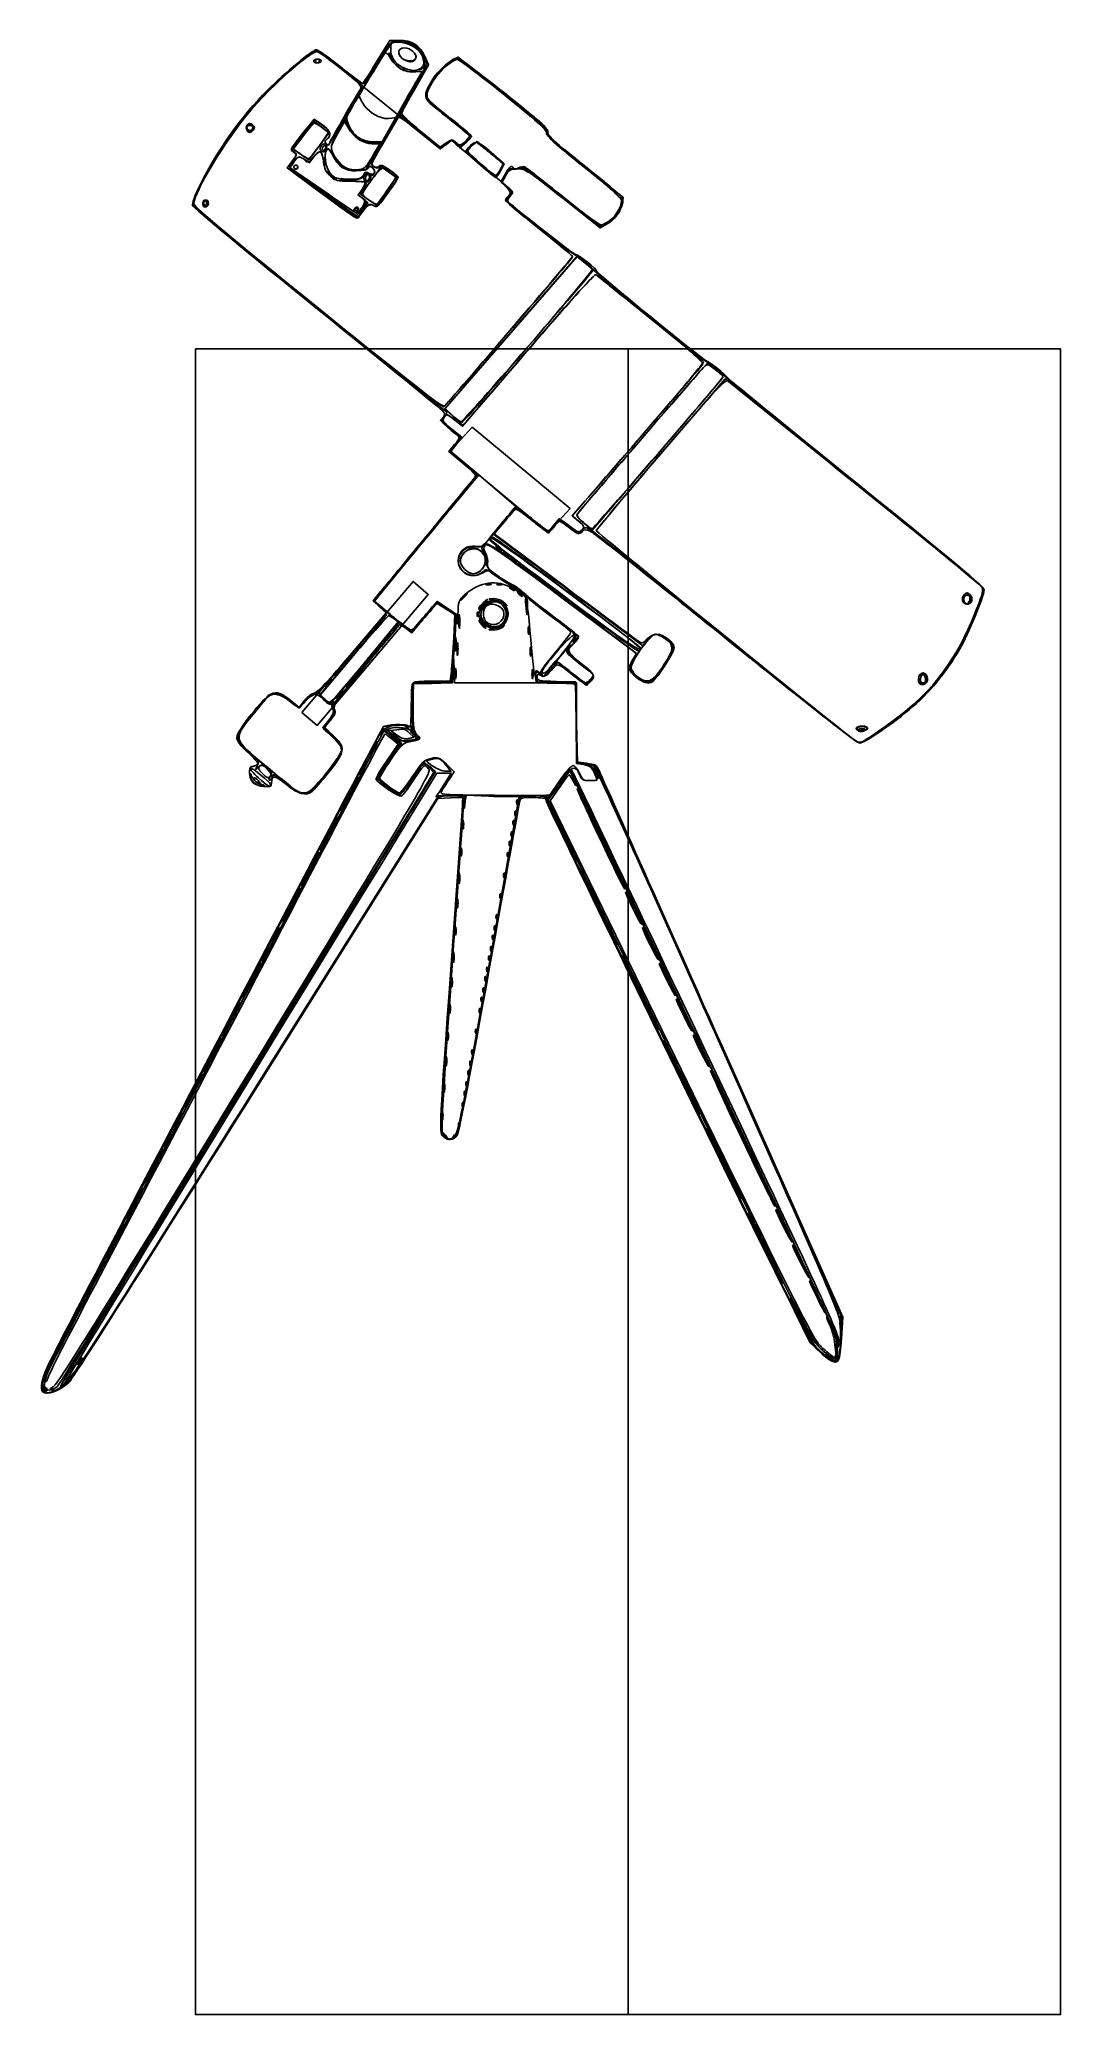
# Model space of a CAD drawing. Extents: x 143 to 420, y 187 to 724.
import ezdxf

# ---------------------------------------------------------------- set-up
doc = ezdxf.new("R2010")
doc.units = 0
doc.layers.add('Calque_1', color=7, linetype='CONTINUOUS')
doc.layers.add('Calque_2', color=7, linetype='CONTINUOUS')

msp = doc.modelspace()

# ---------------------------------------------------------------- linework, layer by layer
at = {"layer": 'Calque_1', "color": 7}
for points in [[(234.395056, 717.6244), (237.967152, 723.494324), (240.520575, 723.495359)], [(224.755814, 715.764416), (230.552147, 711.092723), (229.561623, 709.490019)], [(224.755818, 715.764416), (246.135283, 698.478935), (251.726605, 694.00116), (253.302076, 695.202836), (254.877548, 696.404513), (255.988494, 695.29354), (268.241023, 685.116165), (269.660734, 683.634272)], [(244.671174, 714.924374), (246.779132, 715.074036), (245.304501, 712.520619)], [(244.671233, 714.924377), (246.779191, 715.073907), (245.30456, 712.520487)], [(247.479718, 719.131594), (248.496519, 716.832959), (244.930557, 710.591257)], [(245.08253, 714.911508), (246.85868, 715.118859), (245.407784, 712.542963)], [(245.08253, 714.911508), (246.85868, 715.118859), (245.407784, 712.542963)], [(254.842585, 717.895657), (256.554177, 718.953473), (268.776081, 709.174756)], [(254.842608, 717.896712), (256.554177, 718.954528), (268.776081, 709.175811)], [(254.842625, 717.896613), (256.55421, 718.954429), (268.776114, 709.175712)], [(226.922978, 700.134806), (225.865686, 702.207428), (227.010359, 704.29981)], [(226.922978, 700.134806), (225.865686, 702.207428), (227.010359, 704.29981)], [(213.797363, 692.460592), (211.658589, 693.942241), (214.561354, 697.71327), (217.464116, 701.484294), (219.419702, 699.935442), (221.375289, 698.38659), (220.237664, 696.771913)], [(213.797363, 692.460592), (211.658589, 693.942241), (214.561354, 697.71327), (217.464116, 701.484294), (219.419702, 699.935442), (221.375289, 698.38659), (220.237664, 696.771913)], [(219.628711, 700.431327), (217.372532, 702.051592), (214.679712, 698.604378)], [(219.628711, 700.431327), (217.372532, 702.051592), (214.679712, 698.604378)], [(219.640206, 699.744007), (221.326371, 698.457907), (220.199098, 696.805623)], [(219.640223, 699.743977), (221.326391, 698.457907), (220.199114, 696.805593)], [(226.72815, 699.596435), (225.687292, 701.452005), (223.770047, 698.099038)], [(226.43805, 700.612817), (225.814465, 702.118284), (223.809905, 698.662976)], [(226.43805, 700.612817), (225.814465, 702.118284), (223.809905, 698.662976)], [(226.43805, 700.612817), (225.814465, 702.118284), (223.809905, 698.662976)], [(237.909812, 699.375097), (235.924383, 695.932705), (233.312163, 695.92776)], [(237.909812, 699.375097), (235.924383, 695.932705), (233.312163, 695.92776)], [(239.877115, 702.956433), (235.924327, 695.945697), (233.626258, 695.935807)], [(239.877154, 702.956321), (235.924386, 695.945578), (233.626304, 695.936348)], [(236.829817, 696.67758), (240.543987, 702.95671), (246.135279, 698.478935), (251.726579, 694.00116), (253.302053, 695.202836), (254.877525, 696.404513), (255.988494, 695.29354), (257.099454, 694.182571), (258.640674, 695.659147)], [(246.365676, 698.79544), (251.700094, 694.463938), (253.083405, 695.448944)], [(213.600172, 692.668105), (211.715457, 694.009101), (214.372269, 697.491477)], [(213.600179, 692.668101), (211.715461, 694.009092), (214.372289, 697.491467)], [(217.518093, 693.068091), (215.93614, 690.978939), (213.797363, 692.460592)], [(217.518093, 693.068091), (215.93614, 690.978939), (213.797363, 692.460592)], [(229.638758, 696.956574), (229.638824, 696.957068)], [(233.591183, 692.476145), (235.233327, 695.412581), (233.228632, 695.412581)], [(253.417751, 695.423591), (254.730293, 696.45604), (255.855546, 695.39892), (256.980812, 694.341802), (258.581337, 695.688578)], [(253.417751, 695.423591), (254.730293, 696.45604), (255.855546, 695.39892), (256.980812, 694.341802), (258.581337, 695.688578)], [(265.298321, 693.03502), (261.733104, 695.968007), (260.183016, 694.821973)], [(265.298321, 693.03502), (261.733104, 695.968007), (260.183016, 694.821973)], [(265.298321, 693.03502), (261.733104, 695.968007), (260.183016, 694.821973)], [(263.545596, 694.242337), (261.479306, 695.880857), (260.31992, 694.791675)], [(211.447783, 690.654094), (210.056093, 688.829504)], [(211.447806, 690.653992), (210.056116, 688.829392), (216.86205, 683.811279)], [(211.465166, 690.676672), (210.07695, 688.856631), (213.808363, 686.108618)], [(211.465166, 690.676672), (210.07695, 688.856631), (213.808363, 686.108618)], [(219.75776, 682.284803), (210.740707, 688.943772), (211.810522, 690.390781)], [(220.127685, 682.518424), (210.740713, 688.943762), (211.810532, 690.390768)], [(212.916975, 689.327971), (212.916679, 689.327971)], [(214.654286, 691.193572), (216.185156, 690.294009), (217.29807, 691.856954)], [(214.654286, 691.193572), (216.185156, 690.294009), (217.29807, 691.856954)], [(219.898287, 691.286511), (220.214061, 689.539709), (220.289089, 691.327108)], [(219.898287, 691.286511), (220.214061, 689.539709), (220.289089, 691.327108)], [(221.880582, 686.991732), (220.60387, 688.00766), (221.576719, 686.858619)], [(221.880582, 686.991732), (220.60387, 688.00766), (221.576719, 686.858619)], [(228.663315, 688.262988), (231.495307, 688.262988), (233.582174, 691.88265)], [(228.663315, 688.262988), (231.495307, 688.262988), (233.582174, 691.88265)], [(228.663315, 688.262988), (231.495307, 688.262988), (233.582174, 691.88265)], [(234.059533, 686.942146), (235.769456, 689.259766), (237.634319, 687.888345)], [(234.059533, 686.942146), (235.769456, 689.259766), (237.634319, 687.888345)], [(238.033738, 687.480797), (239.728804, 686.187906), (237.118773, 682.501625)], [(238.033768, 687.480767), (239.728804, 686.187906), (237.118787, 682.501608)], [(268.093405, 688.06638), (269.087602, 689.912493), (266.294496, 692.377843)], [(268.093405, 688.06638), (269.087602, 689.912493), (266.294496, 692.377843)], [(268.099405, 688.077546), (269.099634, 689.934823), (266.307187, 692.396804)], [(267.966555, 688.30194), (268.857011, 689.866473), (267.234432, 691.235148)], [(269.412309, 687.200263), (268.241023, 685.116165), (269.660734, 683.634272)], [(269.456515, 687.185281), (268.262055, 685.094118), (269.629978, 683.66635)], [(269.456515, 687.185281), (268.262055, 685.094118), (269.629978, 683.66635)], [(230.165462, 677.220587), (228.774816, 675.625835), (219.75776, 682.284803)], [(230.486952, 682.921173), (229.390365, 681.527082), (230.722366, 680.426553), (232.05437, 679.326024), (230.41458, 677.465614), (228.77478, 675.605208), (219.837846, 682.172527)], [(230.486952, 682.921173), (229.390365, 681.527082), (230.722366, 680.426553), (232.05437, 679.326024), (230.41458, 677.465614), (228.77478, 675.605208), (219.837846, 682.172527)], [(227.087853, 685.576972), (223.667941, 685.398928), (227.625743, 685.298911)], [(227.087853, 685.576972), (223.667941, 685.398928), (227.625743, 685.298911)], [(230.450918, 682.999861), (229.34843, 681.451559), (230.466006, 680.709516)], [(230.450921, 682.999844), (229.348434, 681.451536), (230.466019, 680.70949)], [(232.208133, 680.172909), (230.023916, 681.699193), (231.186763, 683.161858)], [(232.208133, 680.172909), (230.023916, 681.699193), (231.186763, 683.161858)], [(269.381058, 686.883112), (268.247419, 684.961668), (269.789727, 683.674081)], [(269.381058, 686.882057), (268.247419, 684.960613), (269.789727, 683.673026)], [(269.381091, 686.883013), (268.247451, 684.961569), (269.78976, 683.673982)], [(269.523204, 686.779222), (268.514469, 685.040098), (270.087502, 683.634582)], [(297.104044, 673.602594), (295.163747, 672.514212), (285.027549, 680.564061)], [(297.03195, 674.005062), (295.083741, 673.011162), (285.16541, 680.951332)], [(255.164899, 621.374961), (252.956664, 623.356669), (270.918817, 644.067119), (288.880948, 664.777556), (290.866242, 663.205193)], [(255.164899, 621.374796), (252.956664, 623.356508), (270.918817, 644.066954), (288.880948, 664.777394), (290.866242, 663.205028)], [(254.957677, 621.630128), (253.052913, 623.401143), (270.981583, 644.067324), (288.910254, 664.733498), (291.139557, 662.906769), (293.368826, 661.080044), (292.026353, 659.47875)], [(254.957686, 621.630135), (253.052926, 623.401143), (270.981583, 644.067327), (288.910254, 664.733501), (291.139557, 662.906772), (293.368826, 661.080047), (292.026353, 659.478754)], [(323.220572, 634.523583), (324.31617, 635.682717), (326.464873, 634.031284)], [(323.220572, 634.523421), (324.31617, 635.682556), (326.464873, 634.031122)], [(311.690607, 611.10501), (329.238826, 631.52866), (343.608379, 619.942176)], [(311.690607, 611.105007), (329.238826, 631.528657), (343.608379, 619.942173)], [(255.922036, 613.704971), (257.322002, 615.368716), (254.543136, 617.805911), (251.764268, 620.243092), (252.770668, 621.355146)], [(255.922069, 613.706161), (257.322034, 615.369906), (254.543159, 617.807101), (251.764287, 620.244282), (252.770688, 621.356336)], [(255.922102, 613.706062), (257.322034, 615.369807), (254.543176, 617.807002), (251.764301, 620.244183), (252.770701, 621.356237)], [(256.452908, 598.532973), (262.171706, 605.438587), (258.358987, 608.592388), (254.546232, 611.746167), (256.076544, 613.678338), (257.606854, 615.610529), (254.832241, 617.824543)], [(262.171706, 605.438587), (258.358987, 608.592388), (254.546248, 611.746163), (256.076544, 613.678338), (257.606854, 615.610532), (254.832254, 617.824543)], [(258.494771, 620.505979), (257.37313, 619.393247), (255.164899, 621.374961)], [(258.494771, 620.505818), (257.37313, 619.393082), (255.164899, 621.374796)], [(255.631712, 620.30564), (257.767691, 618.613937), (259.057816, 620.116407)], [(255.631712, 620.305637), (257.767691, 618.613937), (259.057816, 620.116404)], [(257.888778, 608.558883), (254.04437, 611.73903), (255.596842, 613.614781)], [(258.010512, 608.81194), (254.562414, 611.724878), (255.840085, 613.40001)], [(258.010545, 608.812866), (254.56245, 611.725804), (255.840118, 613.400936)], [(272.217645, 596.786633), (262.171706, 605.438587)], [(290.436838, 597.514976), (287.681872, 594.350391), (289.380073, 592.821862)], [(290.436871, 597.515902), (287.681905, 594.351347), (289.380106, 592.822785)], [(267.774368, 591.121057), (266.249729, 589.222032), (274.323197, 583.237534)], [(267.774368, 591.120002), (266.249729, 589.220977), (274.323197, 583.236479)], [(267.774401, 591.120958), (266.249762, 589.221933), (274.32323, 583.237435)], [(268.986135, 592.469398), (266.359635, 589.364574), (285.821878, 574.850831)], [(286.704521, 591.511463), (284.042056, 593.46587), (282.539206, 591.592492), (281.036324, 589.719114), (276.695536, 593.374457)], [(286.704554, 591.512386), (284.042089, 593.466793), (282.539239, 591.593415), (281.036357, 589.720037), (276.695569, 593.37538)], [(282.274199, 591.002415), (281.130407, 589.576177), (277.516929, 592.574854)], [(282.274199, 591.00136), (281.130407, 589.575122), (277.516929, 592.573799)], [(282.274232, 591.002316), (281.130439, 589.576078), (277.516962, 592.574755)], [(288.599887, 595.437286), (287.563659, 594.279187), (289.320901, 592.794831)], [(288.599887, 595.437253), (287.563659, 594.279154), (289.320901, 592.794798)], [(296.178778, 593.993411), (293.032483, 590.370275), (290.898449, 592.206007)], [(296.178778, 593.993247), (293.032483, 590.37011), (290.898449, 592.205842)], [(235.740832, 569.300023), (233.546878, 571.115152), (247.268401, 587.688525)], [(235.740849, 569.30121), (233.546898, 571.116339), (247.268421, 587.689712)], [(235.740862, 569.301111), (233.546911, 571.11624), (247.268434, 587.689613)], [(237.580349, 567.874181), (233.747666, 571.131371), (247.770194, 588.08536)], [(237.580391, 567.875104), (233.747705, 571.132294), (247.770237, 588.086283)], [(235.367482, 569.81372), (233.78933, 571.11324), (242.261716, 581.370288)], [(258.371151, 579.719689), (258.371283, 579.719557)], [(227.717412, 556.988388), (236.996562, 567.915486), (235.210624, 569.552141), (233.424689, 571.188829), (235.484647, 573.678359)], [(255.885181, 563.910283), (256.158792, 567.485093), (253.509325, 569.252949), (250.859865, 571.020805), (248.754313, 568.502299)], [(255.885214, 563.911239), (256.158825, 567.486016), (253.509368, 569.253872), (250.859904, 571.021761), (248.754356, 568.503222)], [(255.360745, 561.102672), (255.68888, 567.486214), (253.266576, 568.983591), (250.844061, 570.480968), (249.512548, 568.968262)], [(253.450753, 569.251861), (250.866563, 571.017377), (249.523621, 569.491848)], [(263.373682, 570.598983), (264.522716, 571.571818), (263.506796, 570.29511)], [(274.979072, 569.888353), (275.225322, 567.486345), (275.398719, 569.468706)], [(274.979072, 569.888353), (275.225322, 567.486345), (275.398719, 569.468706)], [(304.085574, 555.205697), (305.09177, 556.833781), (284.807243, 571.966906)], [(231.281122, 554.323153), (240.426338, 565.356268), (239.180561, 566.420614)], [(231.281142, 554.32434), (240.426357, 565.357487), (239.18058, 566.421801)], [(231.281155, 554.324241), (240.426371, 565.357389), (239.18059, 566.421702)], [(231.808384, 555.219542), (240.286489, 565.422989), (239.126811, 566.314829)], [(242.398904, 563.822959), (240.951094, 565.210067), (232.564869, 555.139866)], [(242.398927, 563.824145), (240.951117, 565.211254), (232.564892, 555.141052)], [(242.398941, 563.824046), (240.95113, 565.211155), (232.564905, 555.140953)], [(246.089464, 565.464756), (243.998239, 562.963227), (242.259333, 564.196223)], [(246.098823, 564.964641), (244.016608, 562.473727), (242.402646, 563.667)], [(256.970692, 567.112487), (256.97201, 567.112487)], [(256.970692, 567.112487), (256.97201, 567.112487)], [(283.314745, 566.027571), (289.339427, 561.58314), (288.270136, 560.081477)], [(283.314745, 566.026516), (289.339427, 561.582085), (288.270136, 560.080422)], [(283.314778, 566.027472), (289.33946, 561.583041), (288.270169, 560.081378)], [(294.602482, 568.1082), (306.8083, 558.963364), (308.044955, 560.543517)], [(294.602482, 568.107146), (306.8083, 558.962309), (308.044955, 560.542462)], [(294.602515, 568.108102), (306.808332, 558.963265), (308.044988, 560.543418)], [(255.74531, 559.315399), (255.743992, 559.315399)], [(276.346797, 560.590822), (276.346929, 560.592108)], [(276.364335, 558.42768), (276.364005, 558.42768)], [(276.364335, 558.42768), (276.364005, 558.42768)], [(288.130594, 560.629886), (288.129704, 560.629886)], [(288.130594, 560.62982), (288.129704, 560.62982)], [(288.130594, 560.629457), (288.129704, 560.629457)], [(306.04265, 558.539136), (306.042782, 558.539136)], [(228.077303, 556.416969), (218.852662, 545.535001), (220.238939, 544.399548)], [(228.077323, 556.418156), (218.852681, 545.536187), (220.238959, 544.400735)], [(228.077336, 556.418057), (218.852694, 545.536088), (220.238972, 544.400636)], [(228.108983, 556.269648), (219.013334, 545.563779), (220.319285, 544.426481)], [(244.251415, 542.191178), (244.407472, 548.846023), (249.668579, 548.846023), (254.929683, 548.846023), (255.270645, 554.591259)], [(244.350647, 542.461558), (244.350647, 548.8451), (249.640143, 548.8451), (254.929646, 548.8451), (255.270608, 554.590336)], [(244.350687, 542.367904), (244.350687, 548.846187), (249.6885, 548.846187), (255.026313, 548.846187), (255.207556, 552.037975), (255.388798, 555.229762), (255.487232, 552.037876), (255.585798, 548.845957), (271.69611, 548.862439)], [(292.40621, 549.400497), (291.458495, 548.167731), (287.536265, 551.372704), (283.614069, 554.577678), (281.795809, 552.453501)], [(292.40621, 549.399442), (291.458495, 548.166676), (287.536265, 551.37165), (283.614069, 554.576623), (281.795809, 552.452446)], [(292.406243, 549.400398), (291.458528, 548.167632), (287.536298, 551.372606), (283.614102, 554.577579), (281.795842, 552.453402)], [(243.83996, 542.20621), (244.095309, 548.589784), (249.293079, 548.734831), (254.490857, 548.879878), (254.756325, 550.266789)], [(243.951043, 542.541697), (244.095332, 548.590971), (249.293103, 548.736018), (254.490883, 548.881065), (254.756352, 550.267975)], [(243.951386, 542.581057), (244.095345, 548.590872), (249.293112, 548.735919), (254.4909, 548.880966), (254.756368, 550.267877)], [(249.939672, 549.356917), (254.423743, 549.356917), (254.728176, 552.038008)], [(276.874998, 552.299454), (276.874668, 552.299454)], [(276.874998, 552.299454), (276.874668, 552.299454)], [(277.639065, 550.504764), (277.800594, 549.100382), (283.162808, 548.844902), (288.524957, 548.589751), (288.780437, 537.865356), (289.035917, 527.140994), (291.589333, 526.680107), (294.14275, 526.219188), (327.33723, 451.690006)], [(277.639098, 550.50572), (277.800627, 549.101305), (283.162841, 548.845825), (288.52499, 548.590674), (288.78047, 537.867993), (289.03595, 527.145312), (291.1237, 526.705491)], [(283.290219, 549.247571), (288.524759, 549.102195), (288.662553, 538.271421), (288.800348, 527.440647), (290.705306, 527.130115)], [(283.473604, 548.845891), (288.780437, 548.845891), (288.780437, 538.145527), (288.780437, 527.445163), (290.695516, 526.913303)], [(283.473604, 548.844836), (288.780437, 548.844836), (288.780437, 538.144472), (288.780437, 527.444108), (290.695516, 526.912248)], [(283.473637, 548.845792), (288.78047, 548.845792), (288.78047, 538.145428), (288.78047, 527.445064), (290.695549, 526.913204)], [(287.933298, 551.232668), (287.933331, 551.232536)], [(287.933298, 551.232536), (287.933331, 551.232405)], [(287.933298, 551.232174), (287.933331, 551.232042)], [(305.161293, 550.67915), (305.161293, 550.679018)], [(305.161293, 550.678458), (305.161293, 550.678656)], [(210.898211, 543.968298), (213.296315, 542.003211), (215.037186, 544.099005)], [(210.898228, 543.969484), (213.296335, 542.004397), (215.037206, 544.100191)], [(210.898241, 543.969386), (213.296348, 542.004298), (215.037219, 544.100092)], [(211.197762, 543.960221), (213.304811, 542.199815), (214.832694, 544.118652)], [(190.668927, 450.091195), (236.299078, 536.96989), (239.134116, 537.262621)], [(192.009473, 452.783263), (236.247721, 537.008097), (239.290928, 537.361286)], [(221.367245, 538.706001), (219.743008, 536.68484), (222.407405, 534.116688)], [(221.629981, 538.811226), (219.904026, 536.843864), (222.424346, 534.497733)], [(221.630004, 538.812413), (219.904049, 536.845051), (222.424366, 534.498919)], [(221.630017, 538.812314), (219.904063, 536.844952), (222.424379, 534.498821)], [(288.780279, 537.626688), (288.780279, 526.977354), (290.743421, 526.645692)], [(237.719528, 527.706182), (240.791371, 532.207873), (238.613227, 534.093942), (236.435082, 535.980045), (235.474652, 534.114545)], [(238.606798, 533.594388), (240.267828, 532.172468), (237.158068, 527.715445)], [(238.146423, 528.122532), (240.96848, 532.167095), (238.734624, 534.091008)], [(238.146423, 528.122532), (240.96848, 532.167095), (238.734624, 534.091008)], [(238.168081, 528.041833), (241.177795, 532.452441), (238.865799, 534.253691)], [(240.096432, 534.54718), (238.477783, 535.701159), (239.821275, 534.302348)], [(240.096432, 534.54718), (238.477783, 535.701159), (239.821275, 534.302348)], [(243.286614, 535.309269), (244.520652, 534.097404), (243.117868, 533.745303)], [(243.286614, 535.309269), (244.520652, 534.097404), (243.117868, 533.745303)], [(243.308822, 533.265758), (245.452881, 533.628012), (244.302063, 534.852998)], [(367.12847, 535.878314), (367.12847, 535.878446)], [(367.12847, 535.877952), (367.12847, 535.878083)], [(199.144086, 441.32048), (249.965988, 524.535228), (248.602815, 525.958038), (247.239646, 527.380881), (244.961231, 523.942119)], [(248.494356, 526.252318), (247.020503, 527.341982), (244.150206, 523.028918)], [(248.494356, 526.252318), (247.020503, 527.341982), (244.150206, 523.028918)], [(253.172639, 524.844046), (254.607916, 524.844046), (253.18176, 526.631418)], [(254.100239, 522.595821), (255.527674, 524.688385), (253.386309, 526.729456)], [(244.915054, 515.723703), (250.407942, 524.732657), (249.294382, 525.733743)], [(253.495219, 522.417908), (254.647975, 524.332954), (252.691261, 524.326361), (250.734544, 524.319768), (245.041396, 515.006447)], [(284.184109, 522.300618), (281.375344, 518.23799), (266.473998, 518.32304)], [(284.349324, 522.029578), (281.690056, 518.460307), (276.426045, 518.106624)], [(287.830545, 523.225885), (286.923673, 524.927085), (283.969895, 521.002647), (281.016149, 517.078209), (284.348797, 510.109141)], [(323.121017, 448.863934), (286.881016, 525.324415), (283.924667, 521.218437)], [(323.121182, 448.864165), (286.881181, 525.324678), (283.95005, 521.253677)], [(254.642635, 472.240034), (257.899255, 517.735238), (254.47149, 517.587554), (251.043695, 517.43987), (201.690725, 438.794458)], [(258.008567, 514.756604), (258.287453, 518.203706), (254.758728, 518.203706), (251.230004, 518.203706), (201.716345, 439.298067)], [(258.008699, 514.756901), (258.287584, 518.204003), (254.758864, 518.204003), (251.230139, 518.204003), (201.716484, 439.298363)], [(254.692304, 518.200311), (251.245175, 518.197014), (201.730345, 439.275387)], [(241.665868, 519.381453), (240.648918, 518.259582), (237.648303, 520.37565)], [(264.943484, 518.045968), (258.724933, 518.339028), (258.513956, 516.612279), (258.302979, 514.885531), (258.221226, 516.585611), (258.139472, 518.285658), (254.363568, 518.117535), (250.587688, 517.949413), (251.465076, 519.226121)], [(252.123028, 519.456053), (252.122708, 519.455361)], [(276.736874, 518.101316), (273.211018, 517.948358), (264.971867, 472.318985)], [(277.209891, 518.098646), (273.211677, 517.948655), (264.97223, 472.319282)], [(276.901601, 518.098811), (273.253873, 517.949479), (265.022864, 472.349676)], [(317.338596, 443.591814), (281.563041, 516.821509), (283.39129, 519.428461)], [(257.756911, 510.289229), (257.757241, 510.289229)], [(256.224888, 488.840472), (256.225217, 488.840472)], [(254.692426, 467.391846), (254.693151, 467.391846)], [(254.181713, 460.24226), (254.182471, 460.24226)], [(327.337131, 451.775188), (360.531611, 377.190722), (360.531611, 371.375303)], [(327.473376, 451.624603), (360.786927, 376.873399), (360.735831, 372.085537)], [(328.251849, 450.262844), (361.151917, 376.446962), (360.81231, 370.687056)], [(355.126213, 366.98477), (352.282538, 369.519264), (316.354981, 442.968343)], [(360.137974, 370.022247), (359.928645, 368.319497), (359.847057, 370.014006)], [(143.622187, 359.009505), (144.151091, 360.65905), (144.076161, 358.61633)], [(143.622187, 359.009505), (144.151091, 360.65905), (144.076161, 358.61633)], [(144.256569, 361.094256), (144.256582, 361.094091)], [(144.256569, 361.094091), (144.256582, 361.093926)], [(143.418479, 356.577137), (143.418416, 356.577434)], [(143.575627, 356.148754), (143.57567, 356.148029)], [(143.70041, 356.628793), (143.700256, 356.628596)], [(148.3422, 357.582245), (148.342055, 357.583696)], [(148.342339, 357.582542), (148.342055, 357.583696)], [(149.163969, 358.902533), (149.163663, 358.90283)]]:
    msp.add_lwpolyline(points, dxfattribs=at)
for points in [[(218.816476, 717.882685)], [(218.816476, 717.882685)], [(218.816476, 717.882685)], [(218.816476, 717.882685)], [(219.327162, 717.882685)], [(219.327162, 717.882685)], [(219.327162, 717.882685)], [(241.541922, 716.123977)], [(241.541922, 716.123977)], [(245.050491, 718.660311)], [(245.050491, 718.660311)], [(245.065645, 718.69978)], [(245.065668, 718.699776)], [(229.561652, 709.489999)], [(229.030161, 707.669003)], [(229.030161, 707.669003)], [(200.665376, 699.462768)], [(200.771026, 699.277039)], [(200.771026, 699.277039)], [(200.886285, 699.174945)], [(200.942527, 699.753395)], [(200.942527, 699.753395)], [(200.942527, 699.753395)], [(213.600172, 692.668105)], [(213.600179, 692.668101)], [(220.610081, 694.81058)], [(220.851383, 694.774236)], [(220.851383, 694.774236)], [(220.851383, 694.774236)], [(229.638811, 696.957104)], [(212.916649, 689.327987)], [(212.916649, 689.327987)], [(212.916649, 689.327987)], [(231.158017, 688.901355)], [(267.80051, 687.940266)], [(267.80051, 687.940266)], [(267.80051, 687.940266)], [(267.966555, 688.30194)], [(268.093405, 688.06638)], [(268.093405, 688.06638)], [(268.099405, 688.077546)], [(220.127685, 682.518424)], [(223.006929, 686.24457)], [(223.006956, 686.24454)], [(223.370084, 685.842692)], [(223.370084, 685.842692)], [(232.343419, 686.740986)], [(232.813785, 686.806188)], [(232.813785, 686.806188)], [(232.813785, 686.806188)], [(188.175412, 679.356184)], [(188.286059, 679.67499)], [(188.286059, 679.67499)], [(188.303096, 679.283469)], [(188.303096, 679.283469)], [(188.303096, 679.283469)], [(188.595883, 679.240687)], [(229.258544, 677.582248)], [(229.258544, 677.582248)], [(229.258544, 677.582248)], [(229.453263, 677.893763)], [(232.208133, 680.172909)], [(232.208133, 680.172909)], [(232.477277, 679.967173)], [(232.47729, 679.967147)], [(218.561144, 650.678644)], [(218.561144, 650.645099)], [(218.561144, 650.645099)], [(218.561167, 650.678644)], [(260.410887, 618.393655), (287.010015, 596.24003), (281.036512, 589.719903), (254.437383, 611.873529)], [(254.957677, 621.630128)], [(254.957686, 621.630135)], [(290.623454, 592.461652)], [(290.623454, 592.461619)], [(267.266375, 585.487869)], [(267.266375, 585.487704)], [(269.309095, 583.955813)], [(269.309095, 583.955615)], [(271.351848, 582.423723)], [(271.351848, 582.423558)], [(273.394568, 580.891667)], [(273.394568, 580.891535)], [(214.075081, 540.835075), (244.310996, 576.430881), (248.447766, 572.917013), (218.211851, 537.321206)], [(258.371283, 579.719392)], [(258.371283, 579.719227)], [(265.416402, 575.740166)], [(265.416402, 575.740166)], [(268.480515, 575.740166)], [(268.480515, 575.740166)], [(271.672368, 574.380583)], [(271.672368, 574.380583)], [(275.437354, 579.359643)], [(275.437354, 579.359478)], [(277.480041, 577.827587)], [(277.480041, 577.827422)], [(279.522794, 576.29553)], [(279.522794, 576.295365)], [(281.565547, 574.763507)], [(281.565547, 574.763342)], [(258.39449, 572.337863)], [(258.39449, 572.337863)], [(262.224582, 569.109551)], [(268.99164, 570.371293)], [(275.152469, 571.870714)], [(275.152469, 571.870714)], [(283.608267, 573.23145)], [(283.608267, 573.231285)], [(285.650987, 571.699394)], [(285.650987, 571.699229)], [(287.183043, 573.23145)], [(287.183043, 573.231285)], [(287.693773, 570.167304)], [(287.693773, 570.167139)], [(289.225829, 571.699394)], [(289.225829, 571.699229)], [(395.768548, 571.827068)], [(395.768548, 571.827002)], [(395.768548, 571.827002)], [(395.852411, 571.095307)], [(396.243378, 571.151809)], [(396.243378, 571.151677)], [(396.243378, 571.151315)], [(235.158371, 565.443592)], [(235.413712, 565.698776)], [(235.413712, 565.698611)], [(239.243844, 563.911404)], [(239.243844, 563.911404)], [(239.243844, 563.911239)], [(261.754268, 567.443787)], [(262.987825, 564.680811)], [(264.030645, 565.678206)], [(268.074615, 563.973445)], [(268.074615, 563.973445)], [(268.53827, 564.935764)], [(268.631397, 564.909721)], [(268.631397, 564.909656)], [(268.631397, 564.909656)], [(275.854462, 564.039243)], [(275.854462, 564.039243)], [(289.73646, 568.635248)], [(289.73646, 568.635083)], [(229.285503, 558.549421)], [(229.285503, 558.549058)], [(229.540845, 558.804736)], [(232.349609, 562.123999)], [(232.349609, 562.123999)], [(232.349609, 562.123835)], [(236.690424, 560.847456)], [(236.945766, 561.102837)], [(236.945766, 561.102475)], [(256.462204, 559.443074)], [(256.462204, 559.443074)], [(266.411028, 563.630211)], [(226.476738, 555.229926)], [(226.73208, 555.485308)], [(226.73208, 555.484945)], [(231.583581, 554.71923)], [(231.808384, 555.219542)], [(231.838923, 554.974611)], [(231.838923, 554.974249)], [(234.137001, 557.783343)], [(234.392346, 558.038724)], [(234.392346, 558.038362)], [(284.55506, 556.493844)], [(284.55506, 556.493778)], [(284.55506, 556.493778)], [(306.143491, 558.22389)], [(306.143491, 558.223824)], [(306.143491, 558.223824)], [(220.859212, 548.591037)], [(221.114554, 548.84622)], [(221.114554, 548.845891)], [(223.667977, 551.910333)], [(223.667977, 551.909971)], [(223.923318, 552.165814)], [(226.73208, 548.84622)], [(226.73208, 548.845891)], [(229.030161, 551.65515)], [(229.285503, 551.910333)], [(229.285503, 551.909971)], [(255.946134, 552.548671)], [(255.946134, 552.548671)], [(280.60926, 551.655183)], [(280.60926, 551.65515)], [(280.60926, 551.65482)], [(305.161293, 550.67915)], [(383.67534, 549.995255)], [(384.022826, 549.867613)], [(384.022826, 549.867251)], [(384.1087, 550.594067)], [(384.1087, 550.594001)], [(384.1087, 550.594001)], [(384.186794, 549.515117)], [(224.17866, 545.78214)], [(224.17866, 545.781778)], [(364.707112, 533.077033)], [(364.707112, 533.077)], [(365.003535, 532.841365)], [(365.003535, 532.841002)], [(367.042563, 536.417328)], [(367.680934, 536.589835)], [(367.680934, 536.589769)], [(367.680934, 536.589769)], [(367.811146, 536.462292)], [(231.838923, 528.418889)], [(231.838923, 528.418724)], [(200.942527, 521.780032)], [(200.942527, 521.780032)], [(200.942527, 521.7799)], [(202.216404, 522.29386)], [(202.612876, 521.06716)], [(202.612876, 521.066798)], [(204.716987, 525.528832)], [(205.538687, 521.189329)], [(294.460139, 524.167403)], [(294.460139, 524.167403)], [(212.432938, 519.699336)], [(212.943585, 519.314732)], [(212.943585, 519.314402)], [(226.73208, 518.715886)], [(226.73208, 518.715721)], [(272.478631, 516.374897)], [(271.457271, 510.757368)], [(271.967934, 513.310784)], [(221.114554, 507.991524)], [(221.114554, 507.991359)], [(270.435911, 505.139838)], [(270.946574, 507.693255)], [(284.547807, 508.274365)], [(284.547807, 508.2742)], [(295.593646, 506.634018)], [(257.236259, 502.884295)], [(269.925214, 502.075725)], [(216.007714, 498.288488)], [(216.007714, 498.288324)], [(256.746199, 495.734742)], [(268.903854, 496.458196)], [(210.900871, 488.585519)], [(210.900871, 488.585354)], [(267.882461, 490.840666)], [(266.861101, 485.22317)], [(294.762528, 487.336501)], [(294.762528, 487.336337)], [(304.414072, 487.894206)], [(205.283345, 477.861123)], [(205.283345, 477.860959)], [(255.704236, 481.43557)], [(265.839741, 479.605641)], [(266.350405, 482.159057)], [(309.010208, 478.191204)], [(255.214136, 474.286083)], [(264.818348, 473.988111)], [(265.329078, 476.541528)], [(200.176502, 468.158154)], [(200.176502, 468.157989)], [(263.797021, 468.370681)], [(264.307685, 470.924097)], [(313.606378, 468.488201)], [(262.775628, 462.753151)], [(263.286325, 465.306568)], [(305.997587, 464.35572)], [(305.997587, 464.355555)], [(194.558976, 457.433759)], [(194.558976, 457.433594)], [(262.264965, 459.689038)], [(318.202514, 458.785199)], [(253.661483, 452.837358)], [(261.243572, 454.071509)], [(189.452133, 447.730756)], [(189.452133, 447.730591)], [(253.161002, 445.943121)], [(260.222212, 448.453979)], [(322.798684, 449.082197)], [(259.200852, 442.83645)], [(259.711515, 445.389899)], [(317.232646, 441.374939)], [(317.232646, 441.374774)], [(184.345294, 438.027754)], [(184.345294, 438.027589)], [(252.650319, 438.793535)], [(258.179492, 437.21892)], [(258.690155, 439.77237)], [(252.139635, 431.133252)], [(257.668795, 434.15484)], [(178.727764, 427.303391)], [(178.727764, 427.303227)], [(252.45649, 426.15439)], [(255.585759, 426.026419)], [(256.647435, 428.537311)], [(334.149978, 425.179544)], [(173.620925, 417.600389)], [(173.620925, 417.600224)], [(328.722789, 417.88356)], [(328.722789, 417.883395)], [(168.25874, 407.386855)], [(168.25874, 407.38669)], [(345.268802, 401.588577)], [(162.896556, 397.173156)], [(162.896556, 397.172991)], [(339.957848, 394.902778)], [(339.957848, 394.902614)], [(349.864971, 391.885542)], [(157.534371, 386.95949)], [(157.534371, 386.959325)], [(354.461108, 382.182573)], [(152.172187, 376.745791)], [(152.172187, 376.745626)], [(360.41508, 374.703071)], [(359.459287, 368.520156)], [(153.959582, 364.489207)], [(153.959582, 364.489207)], [(143.275529, 357.552412)], [(143.737463, 356.583697)], [(143.737463, 356.583697)], [(144.767295, 356.829024)], [(147.468491, 357.467361)]]:
    msp.add_lwpolyline(points, close=True, dxfattribs=at)
for points in [[(196.231857, 699.948631), (201.904998, 707.653179), (215.548305, 720.434954), (218.099022, 720.434954)], [(196.23188, 699.949686), (201.905021, 707.654234), (215.548328, 720.436009), (218.099045, 720.436009)], [(196.231896, 699.949587), (201.905038, 707.654135), (215.548344, 720.43591), (218.099061, 720.43591)], [(196.281529, 699.720776), (202.19135, 707.661688), (215.626396, 720.436108), (218.068143, 720.436108)], [(196.281529, 699.720776), (202.19135, 707.661688), (215.626396, 720.436108), (218.068143, 720.436108)], [(200.164737, 704.525028), (205.473099, 710.851912), (216.317432, 720.436108), (218.16781, 720.436108)], [(200.164754, 704.525028), (205.473136, 710.851912), (216.317458, 720.436108), (218.167826, 720.436108)], [(204.767312, 709.983178), (209.404055, 714.646916), (217.045544, 720.946792), (218.06573, 720.946792)], [(218.06573, 720.946792), (218.439285, 720.946792), (221.346365, 718.881345), (224.525905, 716.356912)], [(218.068143, 720.436108), (218.543346, 720.436108), (221.546787, 718.348757), (224.742454, 715.797549)], [(218.068143, 720.436108), (218.543346, 720.436108), (221.546787, 718.348757), (224.742454, 715.797549)], [(218.099022, 720.434954), (218.787628, 720.434954), (221.548913, 718.569848), (224.982915, 715.785227)], [(218.099045, 720.436009), (218.787651, 720.436009), (221.548936, 718.570902), (224.982938, 715.786281)], [(218.099061, 720.43591), (218.787667, 720.43591), (221.548952, 718.570804), (224.982954, 715.786183)], [(218.16781, 720.436108), (218.603231, 720.436108), (221.567835, 718.333843), (224.755814, 715.764416)], [(218.167826, 720.436108), (218.603263, 720.436108), (221.567855, 718.333843), (224.755818, 715.764416)], [(226.848816, 703.809605), (227.803257, 705.65549), (236.171005, 719.483128), (236.698184, 720.085599)], [(226.848879, 703.809612), (227.8033, 705.655506), (236.171051, 719.483148), (236.698233, 720.085606)], [(233.414806, 714.94625), (235.33457, 718.10611), (237.201651, 720.995122), (237.563876, 721.366283)], [(233.414806, 714.94625), (235.33457, 718.10611), (237.201651, 720.995122), (237.563876, 721.366283)], [(234.809975, 717.881531), (237.939, 722.986113), (238.187092, 723.25141), (239.974167, 723.403831)], [(234.809998, 717.882586), (237.939023, 722.987168), (238.187115, 723.252465), (239.974191, 723.404886)], [(234.810015, 717.882487), (237.939039, 722.987069), (238.187132, 723.252366), (239.974207, 723.404787)], [(236.698184, 720.085599), (236.898283, 720.314048), (237.543774, 719.684248), (238.132828, 718.685832)], [(236.698233, 720.085606), (236.898233, 720.314154), (237.54381, 719.684255), (238.132884, 718.685852)], [(237.563876, 721.366283), (237.926097, 721.737438), (238.222464, 722.254507), (238.222464, 722.515321)], [(237.563876, 721.366283), (237.926097, 721.737438), (238.222464, 722.254507), (238.222464, 722.515321)], [(237.731767, 719.836923), (237.703088, 718.614331), (239.979063, 716.082371), (241.775451, 715.338285)], [(237.731767, 719.836923), (237.703088, 718.614331), (239.979063, 716.082371), (241.775451, 715.338285)], [(238.468915, 719.041774), (238.074477, 719.949087), (237.742761, 720.306908), (237.731767, 719.836923)], [(238.468915, 719.041774), (238.074477, 719.949087), (237.742761, 720.306908), (237.731767, 719.836923)], [(238.222464, 722.515321), (238.222464, 723.271651), (242.252391, 723.063805), (244.04059, 722.215239)], [(238.222464, 722.515321), (238.222464, 723.271651), (242.252391, 723.063805), (244.04059, 722.215239)], [(238.233834, 721.074462), (238.222955, 722.917944), (238.288061, 722.989528), (239.976623, 722.989528)], [(238.233834, 721.074456), (238.223944, 722.917934), (238.288226, 722.989502), (239.976637, 722.989502)], [(241.541922, 716.123977), (239.33222, 717.261124), (238.246809, 718.88541), (238.233834, 721.074462)], [(241.541922, 716.123977), (239.332233, 717.26111), (238.246822, 718.885403), (238.233834, 721.074456)], [(242.036581, 721.457475), (239.615457, 721.457475), (239.988666, 718.843607), (242.54556, 717.892664)], [(242.036597, 721.457445), (239.61547, 721.457445), (239.988669, 718.843604), (242.54558, 717.892657)], [(242.036581, 721.457475), (240.378017, 721.457475), (239.8841, 720.171632), (241.048453, 718.885034)], [(242.036581, 721.457475), (240.378017, 721.457475), (239.8841, 720.171632), (241.048453, 718.885034)], [(239.974167, 723.403831), (243.770895, 723.727648), (247.92546, 720.433408), (247.92546, 717.099073)], [(239.974191, 723.404886), (243.770918, 723.728703), (247.925483, 720.434463), (247.925483, 717.100128)], [(239.974207, 723.404787), (243.770935, 723.728604), (247.925499, 720.434364), (247.925499, 717.100029)], [(239.976623, 722.989528), (243.549867, 722.989528), (246.589431, 720.988647), (247.193379, 718.238894)], [(239.976637, 722.989502), (243.549897, 722.989502), (246.589451, 720.988647), (247.193405, 718.23889)], [(240.520575, 723.495359), (243.933539, 723.496743), (246.168825, 722.095097), (247.479718, 719.131594)], [(245.050491, 718.660294), (245.462338, 719.733551), (243.604843, 721.457475), (242.036581, 721.457475)], [(245.050491, 718.660294), (245.462338, 719.733551), (243.604843, 721.457475), (242.036581, 721.457475)], [(245.065645, 718.69978), (245.46484, 719.740065), (243.578431, 721.457475), (242.036581, 721.457475)], [(245.065668, 718.699776), (245.464844, 719.740059), (243.578444, 721.457445), (242.036597, 721.457445)], [(244.04059, 722.215239), (246.824004, 720.894423), (248.579522, 716.396167), (246.606981, 715.639234)], [(244.04059, 722.215239), (246.824004, 720.894423), (248.579522, 716.396167), (246.606981, 715.639234)], [(218.305792, 718.393372), (217.744039, 718.393372), (217.284422, 718.163572), (217.284422, 717.882685)], [(218.305792, 718.393372), (217.744039, 718.393372), (217.284422, 718.163572), (217.284422, 717.882685)], [(218.305792, 718.393372), (217.744039, 718.393372), (217.284422, 718.163572), (217.284422, 717.882685)], [(217.284422, 717.882685), (217.284422, 717.601822), (217.744039, 717.372002), (218.305792, 717.372002)], [(217.284422, 717.882685), (217.284422, 717.601822), (217.744039, 717.372002), (218.305792, 717.372002)], [(217.284422, 717.882685), (217.284422, 717.601822), (217.744039, 717.372002), (218.305792, 717.372002)], [(218.305792, 718.393372), (218.024929, 718.393372), (217.795109, 718.163572), (217.795109, 717.882685)], [(218.305792, 718.393372), (218.024929, 718.393372), (217.795109, 718.163572), (217.795109, 717.882685)], [(218.305792, 718.393372), (218.024929, 718.393372), (217.795109, 718.163572), (217.795109, 717.882685)], [(218.305792, 718.393372), (218.024929, 718.393372), (217.795109, 718.163572), (217.795109, 717.882685)], [(217.795109, 717.882685), (217.795109, 717.601822), (218.024909, 717.372002), (218.305792, 717.372002)], [(217.795109, 717.882685), (217.795109, 717.601822), (218.024909, 717.372002), (218.305792, 717.372002)], [(217.795109, 717.882685), (217.795109, 717.601822), (218.024909, 717.372002), (218.305792, 717.372002)], [(217.795109, 717.882685), (217.795109, 717.601822), (218.024909, 717.372002), (218.305792, 717.372002)], [(218.816476, 717.882685), (218.816476, 718.163548), (218.586675, 718.393372), (218.305792, 718.393372)], [(218.816476, 717.882685), (218.816476, 718.163548), (218.586675, 718.393372), (218.305792, 718.393372)], [(218.816476, 717.882685), (218.816476, 718.163548), (218.586675, 718.393372), (218.305792, 718.393372)], [(218.816476, 717.882685), (218.816476, 718.163548), (218.586675, 718.393372), (218.305792, 718.393372)], [(219.327162, 717.882685), (219.327162, 718.163548), (218.867545, 718.393372), (218.305792, 718.393372)], [(219.327162, 717.882685), (219.327162, 718.163548), (218.867545, 718.393372), (218.305792, 718.393372)], [(219.327162, 717.882685), (219.327162, 718.163548), (218.867545, 718.393372), (218.305792, 718.393372)], [(218.305792, 717.372002), (218.586656, 717.372002), (218.816476, 717.601802), (218.816476, 717.882685)], [(218.305792, 717.372002), (218.586656, 717.372002), (218.816476, 717.601802), (218.816476, 717.882685)], [(218.305792, 717.372002), (218.586656, 717.372002), (218.816476, 717.601802), (218.816476, 717.882685)], [(218.305792, 717.372002), (218.586656, 717.372002), (218.816476, 717.601802), (218.816476, 717.882685)], [(218.305792, 717.372002), (218.867545, 717.372002), (219.327162, 717.601802), (219.327162, 717.882685)], [(218.305792, 717.372002), (218.867545, 717.372002), (219.327162, 717.601802), (219.327162, 717.882685)], [(218.305792, 717.372002), (218.867545, 717.372002), (219.327162, 717.601802), (219.327162, 717.882685)], [(224.525905, 716.356912), (227.705449, 713.832482), (230.423006, 711.76421), (230.564924, 711.760756)], [(224.742454, 715.797549), (229.832639, 711.733886), (230.487829, 711.037655), (230.028831, 710.180019)], [(224.742454, 715.797549), (229.832639, 711.733886), (230.487829, 711.037655), (230.028831, 710.180019)], [(224.982915, 715.785227), (229.254687, 712.321262), (230.819758, 711.311951), (231.120012, 711.827421)], [(224.982938, 715.786281), (229.25471, 712.322317), (230.819781, 711.313006), (231.120035, 711.828476)], [(224.982954, 715.786183), (229.254727, 712.322218), (230.819798, 711.312907), (231.120051, 711.828377)], [(229.714607, 709.201056), (229.829953, 709.201056), (231.495037, 711.786393), (233.414806, 714.94625)], [(229.714607, 709.201056), (229.829953, 709.201056), (231.495037, 711.786393), (233.414806, 714.94625)], [(230.564924, 711.760756), (230.706839, 711.757129), (232.430397, 714.395939), (234.395056, 717.6244)], [(231.120012, 711.827421), (231.341669, 712.207981), (233.002165, 714.932332), (234.809975, 717.881531)], [(231.120035, 711.828476), (231.341693, 712.209036), (233.002188, 714.933387), (234.809998, 717.882586)], [(231.120051, 711.828377), (231.341709, 712.208937), (233.002204, 714.933288), (234.810015, 717.882487)], [(238.132828, 718.685832), (239.638546, 716.133833), (242.062574, 714.739307), (244.671174, 714.924374)], [(238.132884, 718.685852), (239.638605, 716.133846), (242.06264, 714.739314), (244.671233, 714.924377)], [(246.606981, 715.639234), (243.755985, 714.545202), (239.683474, 716.247926), (238.468915, 719.041774)], [(246.606981, 715.639234), (243.755985, 714.545202), (239.683474, 716.247926), (238.468915, 719.041774)], [(241.048453, 718.885034), (242.125982, 717.694375), (244.625959, 717.553986), (245.050491, 718.660311)], [(241.048453, 718.885034), (242.125982, 717.694375), (244.625959, 717.553986), (245.050491, 718.660311)], [(247.193379, 718.238894), (247.78396, 715.550004), (244.81574, 714.439219), (241.541922, 716.123977)], [(247.193405, 718.23889), (247.783977, 715.549987), (244.815759, 714.439193), (241.541922, 716.123977)], [(241.775451, 715.338285), (242.617467, 714.98951), (244.10565, 714.797461), (245.08253, 714.911508)], [(241.775451, 715.338285), (242.617467, 714.98951), (244.10565, 714.797461), (245.08253, 714.911508)], [(242.54556, 717.892664), (243.802327, 717.425257), (244.685052, 717.70796), (245.065645, 718.69978)], [(242.54558, 717.892657), (243.802344, 717.425244), (244.685052, 717.708052), (245.065668, 718.699776)], [(247.92546, 717.099073), (247.92546, 716.61318), (246.316802, 713.403265), (244.35067, 709.965927)], [(247.925483, 717.100128), (247.925483, 716.614235), (246.316825, 713.40432), (244.350693, 709.966982)], [(247.925499, 717.100029), (247.925499, 716.614136), (246.316842, 713.404221), (244.35071, 709.966883)], [(247.944896, 708.20709), (247.8998, 710.050519), (250.700791, 714.459542), (253.143788, 716.390615)], [(247.92546, 708.281476), (247.92546, 710.940249), (251.398024, 715.766802), (254.842585, 717.895657)], [(247.925483, 708.282531), (247.925483, 710.941304), (251.398048, 715.767857), (254.842608, 717.896712)], [(247.925499, 708.282432), (247.925499, 710.941205), (251.398064, 715.767758), (254.842625, 717.896613)], [(248.186808, 708.945638), (248.82413, 712.58084), (254.481828, 718.801102), (256.638073, 718.237232)], [(248.186808, 708.945638), (248.82413, 712.58084), (254.481828, 718.801102), (256.638073, 718.237232)], [(249.41365, 712.520507), (250.855563, 715.110588), (255.288485, 719.024991), (256.503971, 718.781507)], [(253.143788, 716.390615), (254.537298, 717.492134), (255.975077, 718.393375), (256.338848, 718.393375)], [(256.338848, 718.393375), (256.702619, 718.393375), (262.31227, 714.138478), (268.804761, 708.93805)], [(256.503971, 718.781507), (256.868566, 718.708456), (262.554597, 714.397271), (269.139621, 709.201059)], [(256.638073, 718.237232), (257.120354, 718.111107), (262.70083, 713.900637), (269.039176, 708.880621)], [(256.638073, 718.237232), (257.120354, 718.111107), (262.70083, 713.900637), (269.039176, 708.880621)], [(186.415573, 684.23233), (191.377052, 694.111228), (197.426294, 702.59942), (204.767312, 709.983178)], [(229.561623, 709.490019), (227.462667, 706.093834), (222.041366, 696.568175), (221.697556, 695.672231)], [(229.561652, 709.489999), (227.462694, 706.093828), (222.041373, 696.568145), (221.697579, 695.672218)], [(229.321442, 708.690369), (229.18101, 708.690369), (228.82012, 708.230752), (228.519481, 707.669003)], [(229.321442, 708.690369), (229.18101, 708.690369), (228.82012, 708.230752), (228.519481, 707.669003)], [(229.030161, 707.669003), (229.330804, 708.230752), (229.461877, 708.690369), (229.321442, 708.690369)], [(229.030161, 707.669003), (229.330804, 708.230752), (229.461877, 708.690369), (229.321442, 708.690369)], [(240.543967, 702.956829), (235.316248, 700.306343), (229.763561, 705.459202), (229.561652, 709.489999)], [(230.028831, 710.180019), (229.740683, 709.641589), (229.599279, 709.201056), (229.714607, 709.201056)], [(230.028831, 710.180019), (229.740683, 709.641589), (229.599279, 709.201056), (229.714607, 709.201056)], [(245.407784, 712.542963), (242.974255, 708.222524), (239.998489, 702.996512), (237.909812, 699.375097)], [(245.407784, 712.542963), (242.974255, 708.222524), (239.998489, 702.996512), (237.909812, 699.375097)], [(245.304501, 712.520619), (244.493459, 711.116237), (242.051135, 706.812337), (239.877115, 702.956433)], [(245.30456, 712.520487), (244.493518, 711.116105), (242.051184, 706.812231), (239.877154, 702.956321)], [(244.35067, 709.965927), (242.384535, 706.528589), (240.77588, 703.589516), (240.77588, 703.434652)], [(244.350693, 709.966982), (242.384558, 706.529644), (240.775904, 703.590571), (240.775904, 703.435707)], [(244.35071, 709.966883), (242.384574, 706.529545), (240.77592, 703.590472), (240.77592, 703.435608)], [(244.930557, 710.591257), (242.969281, 707.158319), (241.2896, 704.074467), (241.197924, 703.738249)], [(253.550538, 702.603277), (246.664295, 708.015332), (246.76765, 707.767555), (249.41365, 712.520507)], [(254.05006, 702.603195), (248.258692, 707.146482), (247.933124, 707.498655), (248.186808, 708.945638)], [(254.05006, 702.603195), (248.258692, 707.146482), (247.933124, 707.498655), (248.186808, 708.945638)], [(268.776081, 709.175811), (278.136378, 701.686658), (280.941582, 699.181525), (280.757208, 698.476384)], [(268.776081, 709.174756), (278.136378, 701.685603), (280.941582, 699.18047), (280.757208, 698.475329)], [(268.776114, 709.175712), (278.13641, 701.686559), (280.941615, 699.181426), (280.757241, 698.476285)], [(268.804761, 708.93805), (277.838471, 701.702102), (280.610381, 699.21482), (280.614007, 698.341352)], [(269.039176, 708.880621), (278.447701, 701.428975), (280.568482, 699.518934), (280.591063, 698.476611)], [(269.039176, 708.880621), (278.447701, 701.428975), (280.568482, 699.518934), (280.591063, 698.476611)], [(269.139621, 709.201059), (279.048491, 701.382), (281.082178, 699.560437), (280.937297, 698.633997)], [(184.691059, 678.994134), (184.314534, 681.561007), (193.205077, 696.230011), (200.164737, 704.525028)], [(184.691098, 678.994134), (184.31457, 681.561007), (193.205113, 696.230011), (200.164754, 704.525028)], [(227.633539, 705.881529), (227.346709, 705.600666), (226.362033, 703.991998), (225.445357, 702.306739)], [(227.633539, 705.881529), (227.346709, 705.600666), (226.362033, 703.991998), (225.445357, 702.306739)], [(226.995508, 700.117703), (226.112074, 702.090913), (226.101242, 702.36364), (226.848879, 703.809612)], [(226.995511, 700.117703), (226.112078, 702.0909), (226.101265, 702.363621), (226.848816, 703.809605)], [(227.010359, 704.29981), (227.639928, 705.450641), (227.920362, 706.162405), (227.633539, 705.881529)], [(227.010359, 704.29981), (227.639928, 705.450641), (227.920362, 706.162405), (227.633539, 705.881529)], [(228.519481, 707.669003), (228.218839, 707.10725), (228.087763, 706.647633), (228.228201, 706.647633)], [(228.519481, 707.669003), (228.218839, 707.10725), (228.087763, 706.647633), (228.228201, 706.647633)], [(228.228201, 706.647633), (228.368633, 706.647633), (228.729526, 707.10725), (229.030161, 707.669003)], [(228.228201, 706.647633), (228.368633, 706.647633), (228.729526, 707.10725), (229.030161, 707.669003)], [(236.829814, 696.677688), (236.829814, 696.677688), (242.361149, 706.536128), (240.543967, 702.956829)], [(240.77588, 703.434652), (240.77588, 703.044721), (251.339439, 694.390057), (251.81537, 694.390057)], [(240.775904, 703.435707), (240.775904, 703.045776), (251.339462, 694.391112), (251.815393, 694.391112)], [(240.77592, 703.435608), (240.77592, 703.045677), (251.339478, 694.391013), (251.81541, 694.391013)], [(241.197924, 703.738249), (241.106248, 703.40203), (243.431746, 701.177768), (246.365676, 698.79544)], [(254.030663, 702.519875), (250.137743, 705.58717), (247.92546, 707.674943), (247.92546, 708.281476)], [(254.030686, 702.52093), (250.137766, 705.588224), (247.925483, 707.675998), (247.925483, 708.282531)], [(254.030702, 702.520831), (250.137782, 705.588126), (247.925499, 707.675899), (247.925499, 708.282432)], [(254.073106, 702.655389), (250.713269, 705.272441), (247.955574, 707.770704), (247.944896, 708.20709)], [(184.688758, 678.915235), (184.398335, 681.159365), (190.255933, 691.832882), (196.231857, 699.948631)], [(184.688781, 678.91629), (184.398358, 681.16042), (190.255956, 691.833937), (196.23188, 699.949686)], [(184.688797, 678.916191), (184.398374, 681.160321), (190.255973, 691.833838), (196.231896, 699.949587)], [(184.698591, 678.92013), (184.400619, 680.971266), (190.561247, 692.03455), (196.281529, 699.720776)], [(184.698591, 678.92013), (184.400619, 680.971266), (190.561247, 692.03455), (196.281529, 699.720776)], [(200.671827, 700.532158), (199.695751, 701.342228), (198.606552, 700.488083), (199.071282, 699.277039)], [(199.342668, 700.655886), (198.688972, 700.002193), (199.093946, 698.476687), (199.921161, 698.476687)], [(199.342668, 700.655886), (198.688972, 700.002193), (199.093946, 698.476687), (199.921161, 698.476687)], [(199.402147, 700.258933), (198.831019, 699.905955), (199.205971, 698.98737), (199.921161, 698.98737)], [(199.921161, 700.519423), (199.353734, 700.519423), (198.899794, 700.178966), (198.899794, 699.753395)], [(199.921161, 700.519423), (199.353734, 700.519423), (198.899794, 700.178966), (198.899794, 699.753395)], [(199.921161, 700.519423), (199.353734, 700.519423), (198.899794, 700.178966), (198.899794, 699.753395)], [(198.899794, 699.753395), (198.899794, 699.327825), (199.353734, 698.98737), (199.921161, 698.98737)], [(198.899794, 699.753395), (198.899794, 699.327825), (199.353734, 698.98737), (199.921161, 698.98737)], [(198.899794, 699.753395), (198.899794, 699.327825), (199.353734, 698.98737), (199.921161, 698.98737)], [(199.071282, 699.277039), (199.449544, 698.291294), (200.121543, 698.2535), (200.886285, 699.174945)], [(200.771026, 699.277039), (201.196662, 700.386224), (200.116104, 701.429325), (199.342668, 700.655886)], [(200.771026, 699.277039), (201.196662, 700.386224), (200.116104, 701.429325), (199.342668, 700.655886)], [(200.665376, 699.462768), (201.043051, 700.073853), (200.082367, 700.679334), (199.402147, 700.258933)], [(200.942527, 699.753395), (200.942527, 700.178966), (200.488587, 700.519423), (199.921161, 700.519423)], [(200.942527, 699.753395), (200.942527, 700.178966), (200.488587, 700.519423), (199.921161, 700.519423)], [(200.942527, 699.753395), (200.942527, 700.178966), (200.488587, 700.519423), (199.921161, 700.519423)], [(199.921161, 698.98737), (200.488587, 698.98737), (200.942527, 699.327825), (200.942527, 699.753395)], [(199.921161, 698.98737), (200.488587, 698.98737), (200.942527, 699.327825), (200.942527, 699.753395)], [(199.921161, 698.98737), (200.488587, 698.98737), (200.942527, 699.327825), (200.942527, 699.753395)], [(199.921161, 698.98737), (200.168894, 698.98737), (200.503781, 699.201314), (200.665376, 699.462768)], [(199.921161, 698.476687), (200.21966, 698.476687), (200.602106, 698.836845), (200.771026, 699.277039)], [(199.921161, 698.476687), (200.21966, 698.476687), (200.602106, 698.836845), (200.771026, 699.277039)], [(200.886299, 699.174955), (201.327785, 699.706914), (201.276705, 700.030164), (200.671827, 700.532158)], [(214.243395, 698.168011), (212.545458, 696.014561), (211.156206, 694.065495), (211.156206, 693.836684)], [(214.243415, 698.167889), (212.545461, 696.014459), (211.15622, 694.065373), (211.15622, 693.836578)], [(214.679712, 698.604378), (213.198663, 696.708409), (211.765891, 694.862718), (211.495781, 694.502844)], [(214.679712, 698.604378), (213.198663, 696.708409), (211.765891, 694.862718), (211.495781, 694.502844)], [(217.945846, 701.720635), (217.556197, 701.950402), (216.198658, 700.64775), (214.243395, 698.168011)], [(217.945875, 701.720519), (217.556204, 701.950221), (216.198672, 700.647641), (214.243415, 698.167889)], [(214.372269, 697.491477), (215.833513, 699.406786), (217.237197, 700.986514), (217.491562, 701.001981)], [(214.372289, 697.491467), (215.833536, 699.406776), (217.237226, 700.9865), (217.491585, 701.001961)], [(217.491562, 701.001981), (217.745922, 701.017474), (218.712817, 700.45136), (219.640206, 699.744007)], [(217.491585, 701.001961), (217.746077, 701.018444), (218.712846, 700.451344), (219.640223, 699.743977)], [(220.859209, 696.596133), (222.527082, 697.911179), (221.578937, 699.578953), (217.945846, 701.720635)], [(220.859222, 696.596001), (222.527111, 697.911054), (221.578964, 699.578825), (217.945875, 701.720519)], [(220.859222, 696.595922), (222.268335, 697.706944), (221.922853, 698.7838), (219.628711, 700.431327)], [(220.859222, 696.595922), (222.268335, 697.706944), (221.922853, 698.7838), (219.628711, 700.431327)], [(223.809905, 698.662976), (221.4265, 694.554639), (221.489678, 692.866463), (224.131678, 690.065145)], [(223.809905, 698.662976), (221.4265, 694.554639), (221.489678, 692.866463), (224.131678, 690.065145)], [(223.809905, 698.662976), (221.4265, 694.554639), (221.489678, 692.866463), (224.131678, 690.065145)], [(222.912725, 697.965925), (222.436457, 697.263733), (221.886951, 696.24862), (221.691599, 695.710121)], [(222.912725, 697.965925), (222.436457, 697.263733), (221.886951, 696.24862), (221.691599, 695.710121)], [(223.770047, 698.099038), (222.05833, 695.105507), (221.910303, 694.571837), (222.389182, 693.120822)], [(225.445357, 702.306739), (224.528678, 700.621484), (223.388996, 698.668112), (222.912725, 697.965925)], [(225.445357, 702.306739), (224.528678, 700.621484), (223.388996, 698.668112), (222.912725, 697.965925)], [(234.22572, 695.687395), (231.488457, 695.086192), (227.747111, 697.452456), (226.43805, 700.612817)], [(234.22572, 695.687395), (231.488457, 695.086192), (227.747111, 697.452456), (226.43805, 700.612817)], [(234.22572, 695.687395), (231.488457, 695.086192), (227.747111, 697.452456), (226.43805, 700.612817)], [(233.228632, 695.412581), (230.732997, 695.412581), (228.138229, 697.082626), (226.72815, 699.596435)], [(233.312163, 695.92776), (230.203006, 695.922156), (228.500068, 697.043457), (226.922978, 700.134806)], [(233.312163, 695.92776), (230.203006, 695.922156), (228.500068, 697.043457), (226.922978, 700.134806)], [(229.638824, 696.957091), (228.661901, 697.552709), (227.547111, 698.885659), (226.995508, 700.117703)], [(229.638824, 696.957068), (228.661901, 697.552683), (227.547117, 698.88563), (226.995511, 700.117703)], [(232.948537, 689.843114), (232.873541, 690.101034), (238.263736, 699.495907), (240.01569, 702.160888)], [(232.948537, 689.843114), (232.873541, 690.101034), (238.263736, 699.495907), (240.01569, 702.160888)], [(240.01569, 702.160888), (240.526967, 702.938612), (241.186208, 702.554186), (245.918092, 698.719007)], [(240.01569, 702.160888), (240.526967, 702.938612), (241.186208, 702.554186), (245.918092, 698.719007)], [(245.918092, 698.719007), (248.847852, 696.344443), (251.438493, 694.399257), (251.675064, 694.396376)], [(245.918092, 698.719007), (248.847852, 696.344443), (251.438493, 694.399257), (251.675064, 694.396376)], [(259.671199, 697.457783), (259.671199, 697.642091), (256.916892, 699.957562), (253.550538, 702.603277)], [(260.158886, 697.42251), (260.145699, 697.580347), (257.388525, 699.87416), (254.030663, 702.519875)], [(260.158886, 697.423565), (260.145699, 697.581402), (257.388525, 699.875215), (254.030686, 702.52093)], [(260.158918, 697.423466), (260.145732, 697.581303), (257.388558, 699.875116), (254.030702, 702.520831)], [(260.181895, 697.414078), (260.181895, 697.622385), (257.422578, 699.957483), (254.05006, 702.603195)], [(260.181895, 697.414078), (260.181895, 697.622385), (257.422578, 699.957483), (254.05006, 702.603195)], [(260.181895, 697.516421), (260.181895, 697.725816), (257.432929, 700.03834), (254.073106, 702.655389)], [(280.757208, 698.476384), (280.573592, 697.773889), (282.978434, 695.587609), (290.904185, 689.25193)], [(280.757208, 698.475329), (280.573592, 697.772834), (282.978434, 695.586554), (290.904185, 689.250875)], [(280.757241, 698.476285), (280.573625, 697.77379), (282.978467, 695.58751), (290.904218, 689.251831)], [(280.591063, 698.476611), (280.614139, 697.44103), (282.546854, 695.663755), (290.827673, 689.066488)], [(280.591063, 698.476611), (280.614139, 697.44103), (282.546854, 695.663755), (290.827673, 689.066488)], [(280.614007, 698.341352), (280.617304, 697.471589), (283.048123, 695.264494), (290.827673, 689.066567)], [(280.937297, 698.633997), (280.793239, 697.713032), (282.611532, 696.039199), (291.19418, 689.19191)], [(211.495781, 694.502844), (211.155722, 694.049777), (211.288957, 693.640633), (211.929022, 693.17262)], [(211.495781, 694.502844), (211.155722, 694.049777), (211.288957, 693.640633), (211.929022, 693.17262)], [(211.156206, 693.836684), (211.156206, 693.607905), (211.534943, 693.208763), (211.99784, 692.949723)], [(211.15622, 693.836578), (211.15622, 693.6078), (211.53496, 693.208648), (211.99786, 692.949594)], [(211.99784, 692.949723), (212.747897, 692.529977), (212.688032, 692.280167), (211.447783, 690.654094)], [(211.99786, 692.949594), (212.747907, 692.529845), (212.688049, 692.280038), (211.447806, 690.653992)], [(211.929022, 693.17262), (212.806067, 692.531306), (212.782332, 692.403562), (211.465166, 690.676672)], [(211.929022, 693.17262), (212.806067, 692.531306), (212.782332, 692.403562), (211.465166, 690.676672)], [(215.813361, 691.327108), (215.632712, 691.327108), (214.636772, 691.930555), (213.600172, 692.668105)], [(215.813361, 691.327078), (215.632712, 691.327078), (214.636801, 691.930538), (213.600179, 692.668101)], [(220.199098, 696.805623), (218.236671, 693.929237), (216.153579, 691.327108), (215.813361, 691.327108)], [(220.199114, 696.805593), (218.236697, 693.929217), (216.153595, 691.327078), (215.813361, 691.327078)], [(217.251009, 691.796848), (218.027029, 692.747673), (218.89605, 693.38094), (219.182165, 693.204112)], [(217.251039, 691.796832), (218.027039, 692.747646), (218.896067, 693.38094), (219.182171, 693.204082)], [(217.29807, 691.856954), (218.660349, 693.770097), (219.481888, 693.58987), (219.898287, 691.286511)], [(217.29807, 691.856954), (218.660349, 693.770097), (219.481888, 693.58987), (219.898287, 691.286511)], [(220.237664, 696.771913), (219.611971, 695.883841), (218.388166, 694.217122), (217.518093, 693.068091)], [(220.237664, 696.771913), (219.611971, 695.883841), (218.388166, 694.217122), (217.518093, 693.068091)], [(219.10916, 694.559722), (218.92917, 694.090644), (219.070855, 693.528255), (219.424044, 693.309966)], [(219.10916, 694.559722), (218.92917, 694.090644), (219.070855, 693.528255), (219.424044, 693.309966)], [(219.10916, 694.559722), (218.92917, 694.090644), (219.070855, 693.528255), (219.424044, 693.309966)], [(220.851396, 694.774226), (220.862934, 695.718455), (219.488889, 695.549271), (219.10916, 694.559722)], [(220.851396, 694.774226), (220.862934, 695.718455), (219.488889, 695.549271), (219.10916, 694.559722)], [(220.851396, 694.774226), (220.862934, 695.718455), (219.488889, 695.549271), (219.10916, 694.559722)], [(219.182165, 693.204112), (219.46827, 693.027286), (219.825164, 691.793199), (219.975241, 690.461699)], [(219.182171, 693.204082), (219.468309, 693.027389), (219.82519, 691.793173), (219.975248, 690.461676)], [(220.610081, 694.810571), (220.204286, 695.216369), (219.326239, 694.295163), (219.638007, 693.790717)], [(219.424044, 693.309966), (220.092307, 692.896959), (220.837752, 693.661688), (220.851383, 694.774236)], [(219.424044, 693.309966), (220.092307, 692.896959), (220.837752, 693.661688), (220.851383, 694.774236)], [(219.424044, 693.309966), (220.092307, 692.896959), (220.837752, 693.661688), (220.851383, 694.774236)], [(223.006929, 686.24457), (221.01375, 687.044496), (219.606835, 691.918341), (220.817244, 693.830107)], [(223.006956, 686.24454), (221.01375, 687.044473), (219.606862, 691.918341), (220.817244, 693.830091)], [(219.638007, 693.790717), (219.850072, 693.447606), (220.113246, 693.499832), (220.384599, 693.938896)], [(220.714802, 695.361567), (220.225931, 695.857393), (220.25677, 696.121005), (220.859222, 696.596001)], [(220.714802, 695.361488), (220.225931, 695.857314), (220.25677, 696.120923), (220.859222, 696.595922)], [(220.714802, 695.361488), (220.225931, 695.857314), (220.25677, 696.120923), (220.859222, 696.595922)], [(220.714821, 695.361686), (220.225948, 695.857515), (220.25677, 696.121137), (220.859209, 696.596133)], [(220.289089, 691.327108), (220.41739, 694.382613), (221.130143, 694.819062), (222.29175, 692.553396)], [(220.289089, 691.327108), (220.41739, 694.382613), (221.130143, 694.819062), (222.29175, 692.553396)], [(220.384599, 693.938896), (220.615092, 694.311844), (220.716559, 694.704103), (220.610081, 694.81058)], [(221.691599, 695.710121), (221.410538, 694.935344), (221.206698, 694.862593), (220.714802, 695.361488)], [(221.691599, 695.710121), (221.410538, 694.935344), (221.206698, 694.862593), (220.714802, 695.361488)], [(221.697556, 695.672231), (221.411715, 694.927333), (221.206807, 694.86256), (220.714802, 695.361567)], [(221.697579, 695.672218), (221.411771, 694.927304), (221.206827, 694.86256), (220.714821, 695.361686)], [(220.817244, 693.830107), (221.161562, 694.37394), (221.515509, 694.067489), (222.29178, 692.553396)], [(220.817244, 693.830091), (221.161565, 694.373917), (221.515512, 694.06744), (222.291809, 692.553382)], [(222.29175, 692.553396), (224.068171, 689.088558), (225.643649, 688.003641), (228.852707, 688.03535)], [(222.29175, 692.553396), (224.068171, 689.088558), (225.643649, 688.003641), (228.852707, 688.03535)], [(222.29178, 692.553396), (224.0682, 689.088558), (225.643679, 688.003641), (228.852736, 688.03535)], [(222.291809, 692.553382), (224.068204, 689.088545), (225.643708, 688.003628), (228.852736, 688.03534)], [(222.389182, 693.120822), (222.929959, 691.482232), (225.060258, 689.137791), (226.476738, 688.622371)], [(233.626258, 695.935807), (232.206679, 695.929214), (230.682336, 696.320313), (229.638758, 696.956574)], [(233.626304, 695.936348), (232.206745, 695.930414), (230.682389, 696.32085), (229.638811, 696.957104)], [(231.158017, 688.901355), (231.593082, 689.252451), (232.688007, 690.861109), (233.591183, 692.476145)], [(233.115628, 689.896159), (233.115628, 690.172407), (234.786995, 693.224191), (236.829814, 696.677688)], [(233.115641, 689.896047), (233.115641, 690.172361), (234.787018, 693.224059), (236.829817, 696.67758)], [(233.582174, 691.88265), (234.729959, 693.873456), (235.669054, 695.615277), (235.669054, 695.753358)], [(233.582174, 691.88265), (234.729959, 693.873456), (235.669054, 695.615277), (235.669054, 695.753358)], [(233.582174, 691.88265), (234.729959, 693.873456), (235.669054, 695.615277), (235.669054, 695.753358)], [(235.669054, 695.753358), (235.669054, 695.891449), (235.019558, 695.861748), (234.22572, 695.687395)], [(235.669054, 695.753358), (235.669054, 695.891449), (235.019558, 695.861748), (234.22572, 695.687395)], [(235.669054, 695.753358), (235.669054, 695.891449), (235.019558, 695.861748), (234.22572, 695.687395)], [(251.675064, 694.396376), (251.911622, 694.393482), (252.695847, 694.855739), (253.417751, 695.423591)], [(251.675064, 694.396376), (251.911622, 694.393482), (252.695847, 694.855739), (253.417751, 695.423591)], [(251.81537, 694.390057), (252.027171, 694.390057), (252.71053, 694.869255), (253.333964, 695.454938)], [(251.815393, 694.391112), (252.027195, 694.391112), (252.710553, 694.87031), (253.333987, 695.455992)], [(251.81541, 694.391013), (252.027211, 694.391013), (252.710569, 694.870211), (253.334003, 695.455894)], [(253.083405, 695.448944), (254.769083, 696.649249), (255.000953, 696.659327), (256.189219, 695.583937)], [(253.333964, 695.454938), (254.408998, 696.464878), (254.534226, 696.476077), (255.761496, 695.671947)], [(253.333987, 695.455992), (254.409021, 696.465933), (254.534249, 696.477132), (255.761496, 695.673002)], [(253.334003, 695.455894), (254.409037, 696.465834), (254.534265, 696.477033), (255.761529, 695.672903)], [(255.761496, 695.673002), (256.992515, 694.8664), (257.131562, 694.88138), (258.618687, 695.980864)], [(255.761496, 695.671947), (256.992515, 694.865345), (257.131562, 694.880325), (258.618687, 695.979809)], [(255.761529, 695.672903), (256.992548, 694.866301), (257.131595, 694.881281), (258.61872, 695.980765)], [(256.189219, 695.583937), (257.070642, 694.786285), (257.206821, 694.807498), (258.399864, 695.928298)], [(258.399864, 695.928298), (259.099121, 696.585205), (259.671199, 697.273475), (259.671199, 697.457783)], [(258.581337, 695.688578), (259.461639, 696.429302), (260.181895, 697.205781), (260.181895, 697.414078)], [(258.581337, 695.688578), (259.461639, 696.429302), (260.181895, 697.205781), (260.181895, 697.414078)], [(258.618687, 695.980864), (259.478451, 696.616515), (260.171544, 697.265728), (260.158886, 697.423565)], [(258.618687, 695.979809), (259.478451, 696.61546), (260.171544, 697.264673), (260.158886, 697.42251)], [(258.61872, 695.980765), (259.478484, 696.616416), (260.171577, 697.265629), (260.158918, 697.423466)], [(258.640674, 695.659147), (259.488341, 696.471264), (260.181895, 697.30704), (260.181895, 697.516421)], [(259.924701, 694.90016), (259.223532, 694.24144), (258.649839, 693.537083), (258.649839, 693.334924)], [(259.924701, 694.90016), (259.223532, 694.24144), (258.649839, 693.537083), (258.649839, 693.334924)], [(259.924701, 694.90016), (259.223532, 694.24144), (258.649839, 693.537083), (258.649839, 693.334924)], [(258.649839, 693.334924), (258.649839, 692.947244), (266.374008, 686.236869), (266.832322, 686.226373)], [(258.649839, 693.334924), (258.649839, 692.947244), (266.374008, 686.236869), (266.832322, 686.226373)], [(258.649839, 693.334924), (258.649839, 692.947244), (266.374008, 686.236869), (266.832322, 686.226373)], [(260.183016, 694.821973), (259.330471, 694.191656), (258.694177, 693.530381), (258.769074, 693.352475)], [(260.183016, 694.821973), (259.330471, 694.191656), (258.694177, 693.530381), (258.769074, 693.352475)], [(260.183016, 694.821973), (259.330471, 694.191656), (258.694177, 693.530381), (258.769074, 693.352475)], [(258.769074, 693.352475), (258.881485, 693.085391), (266.376579, 686.328041), (266.651476, 686.245954)], [(258.769074, 693.352475), (258.881485, 693.085391), (266.376579, 686.328041), (266.651476, 686.245954)], [(258.769074, 693.352475), (258.881485, 693.085391), (266.376579, 686.328041), (266.651476, 686.245954)], [(260.31992, 694.791675), (259.682242, 694.192622), (259.160535, 693.536859), (259.160535, 693.334426)], [(259.160535, 693.334426), (259.160535, 692.933023), (266.336592, 686.728921), (266.794808, 686.734179)], [(266.307187, 692.396804), (262.116226, 696.091808), (261.465032, 696.347219), (259.924701, 694.90016)], [(266.294496, 692.377843), (262.079041, 696.098583), (261.460911, 696.343349), (259.924701, 694.90016)], [(266.294496, 692.377843), (262.079041, 696.098583), (261.460911, 696.343349), (259.924701, 694.90016)], [(267.234432, 691.235148), (266.342031, 691.987914), (264.682037, 693.341151), (263.545596, 694.242337)], [(268.863538, 689.88115), (268.863538, 690.002626), (267.259189, 691.421876), (265.298321, 693.03502)], [(268.863538, 689.88115), (268.863538, 690.002626), (267.259189, 691.421876), (265.298321, 693.03502)], [(268.863538, 689.88115), (268.863538, 690.002626), (267.259189, 691.421876), (265.298321, 693.03502)], [(210.056093, 688.829504), (214.240725, 686.030497), (228.563427, 676.077504), (229.389887, 675.548894)], [(210.900871, 688.895313), (210.900871, 688.980824), (211.400943, 689.735315), (212.012144, 690.571961)], [(210.900871, 688.895313), (210.900871, 688.980824), (211.400943, 689.735315), (212.012144, 690.571961)], [(219.837846, 682.172527), (214.922507, 685.784551), (210.900871, 688.809804), (210.900871, 688.895313)], [(219.837846, 682.172527), (214.922507, 685.784551), (210.900871, 688.809804), (210.900871, 688.895313)], [(212.133963, 689.512757), (211.867901, 689.348327), (211.784767, 688.99612), (211.949194, 688.730068)], [(212.133963, 689.512757), (211.867901, 689.348327), (211.784767, 688.99612), (211.949194, 688.730068)], [(212.133963, 689.512757), (211.867901, 689.348327), (211.784767, 688.99612), (211.949194, 688.730068)], [(212.133986, 689.512576), (211.867957, 689.34808), (211.784786, 688.995946), (211.949381, 688.729884)], [(211.810522, 690.390781), (213.054661, 692.073571), (213.527728, 692.160711), (214.862306, 690.952936)], [(211.810532, 690.390768), (213.054671, 692.073541), (213.527754, 692.160701), (214.862316, 690.952923)], [(211.949194, 688.730068), (212.113624, 688.464006), (212.465827, 688.380875), (212.731879, 688.545298)], [(211.949194, 688.730068), (212.113624, 688.464006), (212.465827, 688.380875), (212.731879, 688.545298)], [(211.949194, 688.730068), (212.113624, 688.464006), (212.465827, 688.380875), (212.731879, 688.545298)], [(211.949381, 688.729884), (212.74071, 688.181178), (212.861462, 688.756256), (212.916975, 689.327971)], [(212.012144, 690.571961), (213.122853, 692.092351), (213.124211, 692.092671), (214.654286, 691.193572)], [(212.012144, 690.571961), (213.122853, 692.092351), (213.124211, 692.092671), (214.654286, 691.193572)], [(212.916649, 689.327987), (212.752219, 689.594049), (212.400015, 689.677181), (212.133963, 689.512757)], [(212.916649, 689.327987), (212.752219, 689.594049), (212.400015, 689.677181), (212.133963, 689.512757)], [(212.916649, 689.327987), (212.752219, 689.594049), (212.400015, 689.677181), (212.133963, 689.512757)], [(212.916679, 689.327971), (212.752182, 689.594), (212.400015, 689.677171), (212.133986, 689.512576)], [(212.731879, 688.545298), (212.997941, 688.709729), (213.081073, 689.061939), (212.916649, 689.327987)], [(212.731879, 688.545298), (212.997941, 688.709729), (213.081073, 689.061939), (212.916649, 689.327987)], [(212.731879, 688.545298), (212.997941, 688.709729), (213.081073, 689.061939), (212.916649, 689.327987)], [(214.862306, 690.952936), (215.799813, 690.104505), (215.898135, 690.13924), (217.251009, 691.796848)], [(214.862316, 690.952923), (215.799813, 690.104498), (215.898148, 690.139211), (217.251039, 691.796832)], [(219.975241, 690.461699), (220.185987, 688.591941), (220.610167, 687.717299), (221.838429, 686.619846)], [(219.975248, 690.461676), (220.185895, 688.591924), (220.61019, 687.717292), (221.838439, 686.619816)], [(224.131678, 690.065145), (225.679752, 688.423706), (226.083892, 688.262988), (228.663315, 688.262988)], [(224.131678, 690.065145), (225.679752, 688.423706), (226.083892, 688.262988), (228.663315, 688.262988)], [(224.131678, 690.065145), (225.679752, 688.423706), (226.083892, 688.262988), (228.663315, 688.262988)], [(226.476738, 688.622371), (227.887104, 688.109176), (230.358925, 688.256487), (231.158017, 688.901355)], [(228.852707, 688.03535), (230.721829, 688.053811), (231.807049, 688.308928), (232.111509, 688.801379)], [(228.852707, 688.03535), (230.721829, 688.053811), (231.807049, 688.308928), (232.111509, 688.801379)], [(228.852736, 688.03535), (230.66082, 688.053152), (231.809762, 688.313346), (232.091083, 688.768542)], [(228.852736, 688.03534), (230.660843, 688.051823), (231.809778, 688.313237), (232.091103, 688.768519)], [(230.562215, 681.67052), (230.562215, 682.606286), (235.258357, 688.773685), (235.970893, 688.773685)], [(230.562244, 681.67049), (230.562244, 682.606273), (235.258364, 688.773661), (235.970906, 688.773661)], [(232.505165, 687.295032), (231.677595, 687.737935), (231.345889, 687.640217), (230.739861, 686.774996)], [(232.505179, 687.295009), (231.677621, 687.737929), (231.345892, 687.640187), (230.739861, 686.774983)], [(232.524041, 687.118229), (231.636233, 688.006038), (231.191968, 687.910725), (230.824729, 686.753661)], [(232.524041, 687.118229), (231.636233, 688.006038), (231.191968, 687.910725), (230.824729, 686.753661)], [(232.813795, 686.806184), (232.394287, 687.48496), (231.211503, 687.318061), (230.912097, 686.537848)], [(232.813795, 686.806184), (232.394287, 687.48496), (231.211503, 687.318061), (230.912097, 686.537848)], [(232.813795, 686.806184), (232.394287, 687.48496), (231.211503, 687.318061), (230.912097, 686.537848)], [(232.343412, 686.740973), (232.057109, 687.204203), (231.867339, 687.190077), (231.553441, 686.682196)], [(232.091083, 688.768542), (232.443834, 689.339301), (232.675038, 689.351264), (233.301696, 688.831176)], [(232.091103, 688.768519), (232.443863, 689.339278), (232.675048, 689.351244), (233.301716, 688.831153)], [(232.111509, 688.801379), (232.507859, 689.442462), (232.66888, 689.438816), (233.334009, 688.773688)], [(232.111509, 688.801379), (232.507859, 689.442462), (232.66888, 689.438816), (233.334009, 688.773688)], [(233.301696, 688.831176), (234.462232, 687.868019), (233.804541, 686.599628), (232.505165, 687.295032)], [(233.301716, 688.831153), (234.462255, 687.868009), (233.804567, 686.599608), (232.505179, 687.295009)], [(233.62908, 687.245904), (233.254009, 686.639232), (233.029038, 686.613239), (232.524041, 687.118229)], [(233.62908, 687.245904), (233.254009, 686.639232), (233.029038, 686.613239), (232.524041, 687.118229)], [(233.856774, 689.028954), (233.405774, 689.309817), (232.997065, 689.676202), (232.948537, 689.843114)], [(233.856774, 689.028954), (233.405774, 689.309817), (232.997065, 689.676202), (232.948537, 689.843114)], [(235.187423, 689.331498), (234.776182, 688.666096), (233.115628, 689.118873), (233.115628, 689.896159)], [(235.187426, 689.331373), (234.776199, 688.665991), (233.115641, 689.118583), (233.115641, 689.896047)], [(233.334009, 688.773688), (233.851928, 688.255765), (233.947504, 687.760938), (233.62908, 687.245904)], [(233.334009, 688.773688), (233.851928, 688.255765), (233.947504, 687.760938), (233.62908, 687.245904)], [(235.118948, 689.227107), (234.801757, 688.718659), (234.444955, 688.662638), (233.856774, 689.028954)], [(235.118948, 689.227107), (234.801757, 688.718659), (234.444955, 688.662638), (233.856774, 689.028954)], [(237.913175, 688.246842), (236.029116, 689.599868), (235.473145, 689.794913), (235.118948, 689.227107)], [(237.913175, 688.246842), (236.029116, 689.599868), (235.473145, 689.794913), (235.118948, 689.227107)], [(237.909325, 688.302886), (236.280845, 689.423306), (235.440431, 689.740893), (235.187423, 689.331498)], [(237.909348, 688.302767), (236.280865, 689.423194), (235.440454, 689.740784), (235.187426, 689.331373)], [(235.970893, 688.773685), (236.173167, 688.773685), (237.10145, 688.191885), (238.033738, 687.480797)], [(235.970906, 688.773661), (236.173312, 688.773661), (237.10148, 688.191859), (238.033768, 687.480767)], [(237.634319, 687.888345), (238.660001, 687.134059), (239.579363, 686.46575), (239.677359, 686.403205)], [(237.634319, 687.888345), (238.660001, 687.134059), (239.579363, 686.46575), (239.677359, 686.403205)], [(240.265214, 686.29646), (240.265214, 686.508427), (239.205054, 687.411409), (237.909325, 688.302886)], [(240.26522, 686.296342), (240.26522, 686.508374), (239.205077, 687.41128), (237.909348, 688.302767)], [(240.248992, 686.261287), (240.257892, 686.424332), (239.206804, 687.31783), (237.913175, 688.246842)], [(240.248992, 686.261287), (240.257892, 686.424332), (239.206804, 687.31783), (237.913175, 688.246842)], [(266.651476, 686.245954), (266.698616, 686.231779), (267.215839, 686.994264), (267.80051, 687.940266)], [(266.651476, 686.245954), (266.698616, 686.231779), (267.215839, 686.994264), (267.80051, 687.940266)], [(266.651476, 686.245954), (266.698616, 686.231779), (267.215839, 686.994264), (267.80051, 687.940266)], [(266.794808, 686.734179), (266.949415, 686.735965), (267.476825, 687.441446), (267.966555, 688.30194)], [(266.832322, 686.226373), (266.979018, 686.223093), (267.549315, 687.056041), (268.099405, 688.077546)], [(266.832322, 686.226373), (266.979018, 686.223093), (267.546612, 687.051014), (268.093405, 688.06638)], [(266.832322, 686.226373), (266.979018, 686.223093), (267.546612, 687.051014), (268.093405, 688.06638)], [(267.80051, 687.940266), (268.38518, 688.886267), (268.863538, 689.759663), (268.863538, 689.88115)], [(267.80051, 687.940266), (268.38518, 688.886267), (268.863538, 689.759663), (268.863538, 689.88115)], [(267.80051, 687.940266), (268.38518, 688.886267), (268.863538, 689.759663), (268.863538, 689.88115)], [(271.457238, 688.505417), (270.752541, 688.729086), (270.228724, 688.319757), (269.381058, 686.883112)], [(271.457238, 688.504362), (270.752541, 688.728031), (270.228724, 688.318702), (269.381058, 686.882057)], [(271.457271, 688.505318), (270.752574, 688.728987), (270.228757, 688.319658), (269.381091, 686.883013)], [(271.673127, 688.772293), (271.112752, 689.679027), (270.608351, 689.328304), (269.412309, 687.200263)], [(271.660237, 688.793137), (271.128047, 689.654237), (270.679985, 689.327338), (269.456515, 687.185281)], [(271.660237, 688.793137), (271.128047, 689.654237), (270.679985, 689.327338), (269.456515, 687.185281)], [(272.711628, 688.566129), (270.791868, 688.524066), (270.411615, 688.310913), (269.523204, 686.779222)], [(273.421962, 688.753381), (272.859741, 688.452475), (271.975615, 688.340911), (271.457238, 688.505417)], [(273.421962, 688.752326), (272.859741, 688.45142), (271.975615, 688.339856), (271.457238, 688.504362)], [(273.421995, 688.753282), (272.859774, 688.452376), (271.975648, 688.340812), (271.457271, 688.505318)], [(273.278234, 688.801708), (272.438611, 688.482473), (271.854138, 688.479375), (271.660237, 688.793137)], [(273.278234, 688.801708), (272.438611, 688.482473), (271.854138, 688.479375), (271.660237, 688.793137)], [(273.019886, 688.811621), (272.338693, 688.447049), (271.882389, 688.433725), (271.673127, 688.772293)], [(285.027549, 680.564061), (275.401323, 688.208882), (274.781644, 688.611509), (272.711628, 688.566129)], [(274.648629, 689.127262), (274.319637, 689.256914), (273.586557, 689.115065), (273.019886, 688.811621)], [(284.610144, 681.277255), (275.388236, 688.664234), (274.488319, 689.261777), (273.278234, 688.801708)], [(284.610144, 681.277255), (275.388236, 688.664234), (274.488319, 689.261777), (273.278234, 688.801708)], [(284.722424, 681.078558), (275.751578, 688.254638), (274.314164, 689.230879), (273.421962, 688.753381)], [(284.722424, 681.077503), (275.751578, 688.253583), (274.314164, 689.229824), (273.421962, 688.752326)], [(284.722457, 681.078459), (275.751611, 688.254539), (274.314197, 689.23078), (273.421995, 688.753282)], [(285.16541, 680.951332), (279.710333, 685.318423), (274.977786, 688.997594), (274.648629, 689.127262)], [(290.827673, 689.066567), (297.536613, 683.7216), (301.036625, 680.606915), (301.036625, 679.981576)], [(290.827673, 689.066488), (297.738163, 683.560967), (301.036625, 680.615882), (301.036625, 679.95135)], [(290.827673, 689.066488), (297.738163, 683.560967), (301.036625, 680.615882), (301.036625, 679.95135)], [(290.904185, 689.25193), (296.617478, 684.684872), (301.343201, 680.914965), (301.405802, 680.874358)], [(290.904185, 689.250875), (296.617478, 684.683817), (301.343201, 680.91391), (301.405802, 680.873304)], [(290.904218, 689.251831), (296.617511, 684.684773), (301.343234, 680.914866), (301.405835, 680.87426)], [(291.19418, 689.19191), (301.145575, 681.252634), (301.612527, 680.801097), (301.330345, 679.390184)], [(184.349437, 678.547001), (184.158338, 679.14905), (184.932651, 681.279662), (186.415573, 684.23233)], [(213.808363, 686.108618), (229.867032, 674.282148), (229.125421, 674.771618), (229.627118, 675.668099)], [(213.808363, 686.108618), (229.867032, 674.282148), (229.125421, 674.771618), (229.627118, 675.668099)], [(216.86205, 683.811279), (230.148469, 674.015001), (229.005691, 674.723265), (229.769541, 675.8116)], [(229.112574, 676.410178), (227.049993, 677.74092), (222.793216, 680.549942), (220.127685, 682.518424)], [(221.576719, 686.858619), (222.111783, 686.226647), (222.782058, 685.709578), (223.066211, 685.709578)], [(221.576719, 686.858619), (222.111783, 686.226647), (222.782058, 685.709578), (223.066211, 685.709578)], [(221.838429, 686.619846), (223.270776, 685.340042), (223.799953, 685.198895), (227.165707, 685.198895)], [(221.838439, 686.619816), (223.270776, 685.340042), (223.799966, 685.198885), (227.16571, 685.198885)], [(223.37008, 685.842695), (223.253021, 685.91591), (222.58277, 686.432973), (221.880582, 686.991732)], [(223.37008, 685.842695), (223.253021, 685.91591), (222.58277, 686.432973), (221.880582, 686.991732)], [(227.086139, 685.741947), (225.487022, 685.759748), (223.651385, 685.985922), (223.006929, 686.24457)], [(227.086165, 685.74192), (225.487025, 685.758403), (223.651392, 685.985863), (223.006956, 686.24454)], [(223.066211, 685.709578), (223.350371, 685.709578), (223.487107, 685.769476), (223.370084, 685.842692)], [(223.066211, 685.709578), (223.350371, 685.709578), (223.487107, 685.769476), (223.370084, 685.842692)], [(230.739861, 686.774996), (230.126286, 685.898996), (229.476698, 685.715334), (227.086139, 685.741947)], [(230.739861, 686.774983), (230.126313, 685.898966), (229.476701, 685.715317), (227.086165, 685.74192)], [(230.824729, 686.753661), (230.559986, 685.91949), (229.944493, 685.725685), (227.087853, 685.576972)], [(230.824729, 686.753661), (230.559986, 685.91949), (229.944493, 685.725685), (227.087853, 685.576972)], [(227.165707, 685.198895), (229.22104, 685.198895), (231.049084, 685.052464), (231.228039, 684.873529)], [(227.16571, 685.198885), (229.221056, 685.198885), (231.049107, 685.05252), (231.228042, 684.873519)], [(227.625743, 685.298911), (229.802532, 685.243892), (231.583545, 685.000082), (231.583545, 684.757076)], [(227.625743, 685.298911), (229.802532, 685.243892), (231.583545, 685.000082), (231.583545, 684.757076)], [(231.228039, 684.873529), (231.406974, 684.694594), (231.057279, 683.851424), (230.450918, 682.999861)], [(231.228042, 684.873519), (231.407043, 684.694518), (231.057282, 683.8514), (230.450921, 682.999844)], [(231.583545, 684.757076), (231.583545, 684.514089), (231.090083, 683.68792), (230.486952, 682.921173)], [(231.583545, 684.757076), (231.583545, 684.514089), (231.090083, 683.68792), (230.486952, 682.921173)], [(230.912097, 686.537848), (230.763556, 686.150761), (230.908141, 685.567825), (231.233639, 685.242432)], [(230.912097, 686.537848), (230.763556, 686.150761), (230.908141, 685.567825), (231.233639, 685.242432)], [(230.912097, 686.537848), (230.763556, 686.150761), (230.908141, 685.567825), (231.233639, 685.242432)], [(231.553441, 686.682196), (231.015014, 685.811002), (231.543881, 684.955065), (232.209547, 685.620599)], [(231.186763, 683.161858), (231.82633, 683.966327), (233.119076, 685.667455), (234.059533, 686.942146)], [(231.186763, 683.161858), (231.82633, 683.966327), (233.119076, 685.667455), (234.059533, 686.942146)], [(231.233639, 685.242432), (231.682012, 684.794059), (231.977518, 684.859034), (232.454083, 685.510768)], [(231.233639, 685.242432), (231.682012, 684.794059), (231.977518, 684.859034), (232.454083, 685.510768)], [(231.233639, 685.242432), (231.682012, 684.794059), (231.977518, 684.859034), (232.454083, 685.510768)], [(232.209547, 685.620599), (232.49041, 685.901462), (232.550657, 686.405648), (232.343419, 686.740986)], [(232.454083, 685.510768), (232.799933, 685.983753), (232.961799, 686.566689), (232.813785, 686.806188)], [(232.454083, 685.510768), (232.799933, 685.983753), (232.961799, 686.566689), (232.813785, 686.806188)], [(232.454083, 685.510768), (232.799933, 685.983753), (232.961799, 686.566689), (232.813785, 686.806188)], [(233.511569, 678.62134), (234.519908, 678.081694), (234.833872, 678.353037), (237.420369, 681.999704)], [(233.511569, 678.62134), (234.519908, 678.081694), (234.833872, 678.353037), (237.420369, 681.999704)], [(237.118773, 682.501625), (235.683256, 680.474171), (234.482552, 678.785507), (234.450543, 678.749041)], [(237.118787, 682.501608), (235.683285, 680.474151), (234.482562, 678.785477), (234.450552, 678.749018)], [(239.677359, 686.403205), (239.825768, 686.308463), (235.633847, 680.078381), (234.686906, 678.986328)], [(239.677359, 686.403205), (239.825768, 686.308463), (235.633847, 680.078381), (234.686906, 678.986328)], [(235.808124, 679.706294), (238.963584, 684.017743), (240.265214, 685.942316), (240.265214, 686.29646)], [(235.808131, 679.706162), (238.96359, 684.017641), (240.26522, 685.942213), (240.26522, 686.296342)], [(237.420369, 681.999704), (238.96718, 684.180531), (240.240061, 686.098244), (240.248992, 686.261287)], [(237.420369, 681.999704), (238.96718, 684.180531), (240.240061, 686.098244), (240.248992, 686.261287)], [(269.629978, 683.66635), (270.924059, 682.315626), (270.95442, 682.172286), (270.192858, 681.01)], [(269.629978, 683.66635), (270.924059, 682.315626), (270.95442, 682.172286), (270.192858, 681.01)], [(269.660734, 683.634272), (271.051469, 682.182674), (271.061128, 682.130991), (270.133818, 681.106311)], [(269.660734, 683.634272), (271.051469, 682.182674), (271.061128, 682.130991), (270.133818, 681.106311)], [(269.789727, 683.674081), (271.184747, 682.509454), (271.262941, 682.291989), (270.608483, 681.396939)], [(269.789727, 683.673026), (271.184747, 682.508399), (271.262941, 682.290935), (270.608483, 681.395884)], [(269.78976, 683.673982), (271.18478, 682.509355), (271.262974, 682.291891), (270.608516, 681.39684)], [(270.087502, 683.634582), (271.648139, 682.240162), (271.65282, 682.220531), (270.682655, 681.148494)], [(218.294782, 650.465828), (199.792926, 665.380881), (184.517524, 678.017409), (184.349437, 678.547001)], [(218.499568, 650.502505), (191.949015, 671.905454), (184.820708, 677.895688), (184.688758, 678.915235)], [(218.499591, 650.50356), (191.949038, 671.906509), (184.820731, 677.896743), (184.688781, 678.91629)], [(218.499608, 650.503461), (191.949054, 671.90641), (184.820747, 677.896644), (184.688797, 678.916191)], [(218.561134, 650.678661), (194.97947, 669.702856), (184.806444, 678.207535), (184.691059, 678.994134)], [(218.561167, 650.678661), (194.979496, 669.702856), (184.806477, 678.207535), (184.691098, 678.994134)], [(218.561134, 650.645158), (195.74148, 669.054919), (184.805148, 678.186678), (184.698591, 678.92013)], [(218.561134, 650.645158), (195.74148, 669.054919), (184.805148, 678.186678), (184.698591, 678.92013)], [(188.286073, 679.674993), (187.505995, 680.455071), (186.93039, 679.879476), (187.363048, 678.751971)], [(188.286073, 679.674993), (187.505995, 680.455071), (186.93039, 679.879476), (187.363048, 678.751971)], [(187.957525, 680.092055), (187.483799, 680.092055), (187.154055, 679.655422), (187.154055, 679.028127)], [(187.792409, 679.964381), (187.441314, 680.081408), (187.154055, 679.794149), (187.154055, 679.326027)], [(187.792409, 679.964381), (187.441314, 680.081408), (187.154055, 679.794149), (187.154055, 679.326027)], [(187.792409, 679.964381), (187.441314, 680.081408), (187.154055, 679.794149), (187.154055, 679.326027)], [(187.154055, 679.326027), (187.154055, 678.461258), (188.069607, 678.427347), (188.303096, 679.283469)], [(187.154055, 679.326027), (187.154055, 678.461258), (188.069607, 678.427347), (188.303096, 679.283469)], [(187.154055, 679.326027), (187.154055, 678.461258), (188.069607, 678.427347), (188.303096, 679.283469)], [(187.154055, 679.028127), (187.154055, 677.783567), (188.347408, 677.959485), (188.595883, 679.240687)], [(187.656411, 679.831564), (187.370933, 679.655135), (187.269608, 679.296866), (187.431193, 679.035399)], [(187.363048, 678.751971), (187.618495, 678.086253), (187.839985, 678.02029), (188.294301, 678.474603)], [(187.363048, 678.751971), (187.618495, 678.086253), (187.839985, 678.02029), (188.294301, 678.474603)], [(187.431193, 679.035399), (187.868971, 678.327057), (188.175412, 678.459135), (188.175412, 679.356184)], [(188.175425, 679.356167), (188.175425, 679.794057), (187.941867, 680.007984), (187.656411, 679.831564)], [(188.303096, 679.283469), (188.373312, 679.540927), (188.143511, 679.847351), (187.792409, 679.964381)], [(188.303096, 679.283469), (188.373312, 679.540927), (188.143511, 679.847351), (187.792409, 679.964381)], [(188.303096, 679.283469), (188.373312, 679.540927), (188.143511, 679.847351), (187.792409, 679.964381)], [(188.595883, 679.240674), (188.693591, 679.744599), (188.433101, 680.092055), (187.957525, 680.092055)], [(188.294301, 678.474603), (188.74862, 678.928919), (188.746662, 679.214404), (188.286059, 679.67499)], [(188.294301, 678.474603), (188.74862, 678.928919), (188.746662, 679.214404), (188.286059, 679.67499)], [(228.475859, 677.767018), (228.209797, 677.602588), (228.126662, 677.250381), (228.291089, 676.984333)], [(228.475859, 677.767018), (228.209797, 677.602588), (228.126662, 677.250381), (228.291089, 676.984333)], [(228.475859, 677.767018), (228.209797, 677.602588), (228.126662, 677.250381), (228.291089, 676.984333)], [(228.291089, 676.984333), (228.455519, 676.718271), (228.807722, 676.635139), (229.073774, 676.799563)], [(228.291089, 676.984333), (228.455519, 676.718271), (228.807722, 676.635139), (229.073774, 676.799563)], [(228.291089, 676.984333), (228.455519, 676.718271), (228.807722, 676.635139), (229.073774, 676.799563)], [(228.680302, 678.107562), (228.414273, 677.943032), (228.418723, 677.629837), (228.582989, 677.363808)], [(229.258544, 677.582248), (229.094114, 677.84831), (228.741907, 677.931445), (228.475859, 677.767018)], [(229.258544, 677.582248), (229.094114, 677.84831), (228.741907, 677.931445), (228.475859, 677.767018)], [(229.258544, 677.582248), (229.094114, 677.84831), (228.741907, 677.931445), (228.475859, 677.767018)], [(228.582989, 677.363808), (228.747485, 677.097779), (228.992541, 677.102229), (229.258603, 677.266824)], [(229.453259, 677.89375), (229.288763, 678.159778), (228.946344, 678.272097), (228.680302, 678.107562)], [(229.073774, 676.799563), (229.339836, 676.963993), (229.422968, 677.316203), (229.258544, 677.582248)], [(229.073774, 676.799563), (229.339836, 676.963993), (229.422968, 677.316203), (229.258544, 677.582248)], [(229.073774, 676.799563), (229.339836, 676.963993), (229.422968, 677.316203), (229.258544, 677.582248)], [(230.466019, 680.70949), (231.910223, 679.750599), (230.806852, 678.353014), (229.112574, 676.410178)], [(229.258603, 677.266824), (229.515633, 677.391927), (229.590464, 677.693569), (229.453263, 677.893763)], [(229.389887, 675.548894), (231.538623, 678.610403), (232.384724, 679.224606), (233.504683, 678.625234)], [(229.627118, 675.668099), (229.890246, 676.138321), (230.625231, 677.127187), (231.260367, 677.865581)], [(229.627118, 675.668099), (229.890246, 676.138321), (230.625231, 677.127187), (231.260367, 677.865581)], [(229.769541, 675.8116), (231.918286, 678.873122), (232.384747, 679.224478), (233.504686, 678.625105)], [(230.466006, 680.709516), (231.910213, 679.750599), (231.859638, 679.163423), (230.165462, 677.220587)], [(232.477277, 679.967173), (231.423993, 680.673614), (230.562215, 681.44012), (230.562215, 681.67052)], [(232.47729, 679.967147), (231.42402, 680.673591), (230.562244, 681.440097), (230.562244, 681.67049)], [(231.260367, 677.865581), (232.250124, 679.01624), (232.571864, 679.124254), (233.511569, 678.62134)], [(231.260367, 677.865581), (232.250124, 679.01624), (232.571864, 679.124254), (233.511569, 678.62134)], [(234.686906, 678.986328), (234.524882, 678.799481), (233.40945, 679.333454), (232.208133, 680.172909)], [(234.686906, 678.986328), (234.524882, 678.799481), (233.40945, 679.333454), (232.208133, 680.172909)], [(234.450543, 678.749041), (234.418566, 678.712581), (233.530564, 679.260733), (232.477277, 679.967173)], [(234.450552, 678.749018), (234.417587, 678.712426), (233.530593, 679.260703), (232.47729, 679.967147)], [(233.504683, 678.625234), (234.45553, 678.11635), (234.743349, 678.251441), (235.808124, 679.706294)], [(233.504686, 678.625105), (234.455534, 678.116225), (234.743372, 678.251313), (235.808131, 679.706162)], [(270.133818, 681.106311), (268.986663, 679.838698), (268.140348, 680.707644), (279.077204, 671.923641)], [(270.133818, 681.106311), (268.986663, 679.838698), (268.140348, 680.707644), (279.077204, 671.923641)], [(270.192858, 681.01), (269.389827, 679.784414), (269.410265, 679.763432), (278.571155, 672.404112)], [(270.192858, 681.01), (269.389827, 679.784414), (269.410265, 679.763432), (278.571155, 672.404112)], [(270.608483, 681.396939), (270.210528, 680.852687), (269.884898, 680.235493), (269.884898, 680.025403)], [(270.608483, 681.395884), (270.210528, 680.851632), (269.884898, 680.234438), (269.884898, 680.024348)], [(269.884898, 680.025403), (269.884898, 679.339371), (288.274619, 664.714273), (288.760031, 665.014269)], [(269.884898, 680.024348), (269.884898, 679.338316), (288.274619, 664.713218), (288.760031, 665.013214)], [(270.608516, 681.39684), (270.210561, 680.852588), (269.884931, 680.235394), (269.884931, 680.025304)], [(269.884931, 680.025304), (269.884931, 679.339272), (288.274652, 664.714174), (288.760064, 665.01417)], [(270.682655, 681.148494), (270.091359, 680.495111), (269.891787, 679.890226), (270.177826, 679.618435)], [(270.177826, 679.618435), (272.428458, 677.480033), (288.042347, 665.282217), (288.528945, 665.282217)], [(295.538792, 673.321688), (295.037622, 673.283942), (290.119713, 676.863941), (284.610144, 681.277255)], [(295.538792, 673.321688), (295.037622, 673.283942), (290.119713, 676.863941), (284.610144, 681.277255)], [(296.496925, 673.476426), (295.030535, 672.869023), (294.795493, 673.020778), (284.722424, 681.078558)], [(296.496925, 673.475371), (295.030535, 672.867968), (294.795493, 673.019723), (284.722424, 681.077503)], [(296.496958, 673.476327), (295.030568, 672.868924), (294.795526, 673.020679), (284.722457, 681.078459)], [(301.036625, 679.95135), (301.036625, 677.325268), (297.86165, 673.49666), (295.538792, 673.321688)], [(301.036625, 679.95135), (301.036625, 677.325268), (297.86165, 673.49666), (295.538792, 673.321688)], [(301.003165, 678.930039), (300.357542, 676.591793), (298.452749, 674.286558), (296.496925, 673.476426)], [(301.003165, 678.928985), (300.357542, 676.590738), (298.452749, 674.285504), (296.496925, 673.475371)], [(301.003198, 678.929941), (300.357575, 676.591694), (298.452782, 674.28646), (296.496958, 673.476327)], [(301.036625, 679.981576), (301.036625, 678.048534), (298.999971, 675.009079), (297.03195, 674.005062)], [(301.330345, 679.390184), (300.861909, 677.047998), (299.207585, 674.782533), (297.104044, 673.602594)], [(301.405802, 680.874358), (301.468436, 680.833745), (301.287457, 679.95881), (301.003165, 678.930039)], [(301.405802, 680.873304), (301.468436, 680.83269), (301.287457, 679.957755), (301.003165, 678.928985)], [(301.405835, 680.87426), (301.468469, 680.833646), (301.28749, 679.958711), (301.003198, 678.929941)], [(278.571155, 672.404112), (283.62198, 668.346597), (287.755484, 664.864808), (287.75667, 664.666806)], [(278.571155, 672.404112), (283.62198, 668.346597), (287.755484, 664.864808), (287.75667, 664.666806)], [(279.077204, 671.923641), (283.711679, 668.201448), (287.567252, 664.993125), (287.645215, 664.794032)], [(279.077204, 671.923641), (283.711679, 668.201448), (287.567252, 664.993125), (287.645215, 664.794032)], [(287.645215, 664.794032), (287.747407, 664.532684), (255.257261, 626.554809), (252.600103, 623.829789)], [(287.645215, 664.794032), (287.747407, 664.532684), (255.257274, 626.554812), (252.600116, 623.829785)], [(287.75667, 664.666806), (287.758615, 664.368933), (255.743893, 627.107335), (253.094323, 624.323445)], [(287.75667, 664.666806), (287.758615, 664.368933), (255.743893, 627.107335), (253.094323, 624.323445)], [(293.088886, 661.248726), (293.2936, 660.917403), (261.578168, 623.564943), (258.494771, 620.505979)], [(293.088886, 661.248562), (293.2936, 660.917242), (261.578168, 623.564782), (258.494771, 620.505818)], [(288.528945, 665.282217), (289.356108, 665.282217), (294.408614, 661.249775), (294.258622, 660.709347)], [(288.760031, 665.014269), (289.019797, 665.174776), (290.796686, 663.739591), (292.708699, 661.824938)], [(288.760031, 665.013214), (289.019797, 665.173722), (290.796686, 663.738537), (292.708699, 661.823883)], [(288.760064, 665.01417), (289.01983, 665.174678), (290.796719, 663.739493), (292.708732, 661.824839)], [(290.866242, 663.205193), (291.958148, 662.340388), (292.958344, 661.45998), (293.088886, 661.248726)], [(290.866242, 663.205028), (291.958148, 662.340226), (292.958344, 661.459816), (293.088886, 661.248562)], [(292.708699, 661.824938), (296.278563, 658.250198), (320.67543, 638.351644), (324.294775, 636.062743)], [(292.708699, 661.823883), (296.278563, 658.249143), (320.67543, 638.350589), (324.294775, 636.061688)], [(292.708732, 661.824839), (296.278596, 658.250099), (320.675463, 638.351545), (324.294808, 636.062644)], [(294.258622, 660.709347), (294.142915, 660.292219), (323.381079, 636.428561), (324.007912, 636.428561)], [(292.026353, 659.478754), (281.57659, 647.014535), (257.845488, 619.834825), (257.421655, 619.845301)], [(292.026353, 659.47875), (281.57659, 647.014532), (257.845488, 619.834825), (257.421655, 619.845298)], [(259.057816, 620.116407), (286.933596, 652.579729), (293.599286, 660.120737), (294.090236, 659.749243)], [(259.057816, 620.116404), (286.933596, 652.579729), (293.599286, 660.120737), (294.090236, 659.749243)], [(276.440583, 640.406442), (287.91609, 653.731612), (293.673095, 660.050254), (294.102796, 659.791755)], [(276.440616, 640.407368), (287.916123, 653.732538), (293.673128, 660.051181), (294.102829, 659.792681)], [(294.090236, 659.749243), (294.399779, 659.515058), (301.150025, 654.100785), (309.090841, 647.717551)], [(294.090236, 659.749243), (294.399779, 659.515058), (301.150025, 654.100785), (309.090841, 647.717551)], [(294.102796, 659.791755), (295.221865, 659.118543), (322.977322, 636.615589), (323.267284, 636.146419)], [(294.102829, 659.792681), (295.221898, 659.11947), (322.977355, 636.616515), (323.267317, 636.147345)], [(252.512963, 622.650852), (252.194717, 623.034016), (236.796631, 635.550774), (218.294782, 650.465828)], [(252.960119, 622.924394), (252.510807, 623.175951), (237.003554, 635.586057), (218.499568, 650.502505)], [(252.960139, 622.925584), (252.51083, 623.177009), (237.003577, 635.587112), (218.499591, 650.50356)], [(252.960152, 622.925485), (252.510846, 623.17691), (237.003593, 635.587013), (218.499608, 650.503461)], [(252.600103, 623.829789), (252.41652, 623.641492), (237.098978, 635.723495), (218.561144, 650.678644)], [(253.094323, 624.323445), (252.321231, 623.511167), (250.030365, 625.257296), (218.561144, 650.645099)], [(253.094323, 624.323445), (252.321231, 623.511167), (250.030365, 625.257296), (218.561144, 650.645099)], [(252.600116, 623.829785), (252.4165, 623.641488), (237.099001, 635.723492), (218.561167, 650.678644)], [(309.090841, 647.717551), (318.498014, 640.15562), (323.398122, 635.899984), (323.153884, 635.504165)], [(309.090841, 647.717551), (318.498014, 640.15562), (323.398122, 635.899984), (323.153884, 635.504161)], [(258.600325, 619.636368), (259.048882, 620.187058), (267.07699, 629.533598), (276.440583, 640.406442)], [(258.600358, 619.637294), (259.048915, 620.187984), (267.077023, 629.534524), (276.440616, 640.407368)], [(323.153884, 635.504165), (322.84467, 635.002995), (291.997673, 599.234541), (288.599887, 595.437253)], [(323.153884, 635.504161), (322.84467, 635.002992), (291.997673, 599.234541), (288.599887, 595.437286)], [(288.772327, 594.428354), (288.77892, 594.760412), (320.160909, 631.286524), (323.220572, 634.523583)], [(288.772327, 594.428189), (288.77892, 594.760247), (320.160909, 631.286363), (323.220572, 634.523421)], [(289.072179, 594.868175), (289.460673, 595.497645), (321.399543, 632.54522), (323.478558, 634.777968)], [(289.072179, 594.868208), (289.460673, 595.497652), (321.399543, 632.54522), (323.478558, 634.777968)], [(323.267284, 636.146419), (323.495732, 635.776839), (313.223388, 623.689469), (290.436838, 597.514976)], [(323.267317, 636.147345), (323.495765, 635.777766), (313.223421, 623.690395), (290.436871, 597.515902)], [(323.478558, 634.777968), (324.277831, 635.636319), (324.424526, 635.599609), (326.466323, 634.030321)], [(323.478558, 634.777968), (324.277831, 635.636315), (324.424526, 635.599605), (326.466323, 634.030325)], [(324.007912, 636.428561), (324.539047, 636.428561), (329.634969, 632.425352), (329.634969, 632.008102)], [(324.294775, 636.062743), (325.406163, 635.359876), (327.119825, 634.005578), (328.102912, 633.053187)], [(324.294775, 636.061688), (325.406163, 635.358821), (327.119825, 634.004523), (328.102912, 633.052133)], [(324.294808, 636.062644), (325.406196, 635.359777), (327.119858, 634.005479), (328.102945, 633.053089)], [(326.464873, 634.031284), (327.646641, 633.122998), (328.613576, 632.214745), (328.613576, 632.012952)], [(326.464873, 634.031122), (327.646641, 633.122833), (328.613576, 632.21458), (328.613576, 632.01279)], [(326.466323, 634.030325), (327.647333, 633.122655), (328.613576, 632.237527), (328.613576, 632.063378)], [(326.466323, 634.030321), (327.647333, 633.122655), (328.613576, 632.237527), (328.613576, 632.063382)], [(328.613576, 632.063382), (328.613576, 631.575174), (293.367343, 590.719937), (292.964937, 590.741661)], [(328.613576, 632.063378), (328.613576, 631.575171), (293.367343, 590.719904), (292.964937, 590.741661)], [(328.613576, 632.012952), (328.613576, 631.714155), (310.672115, 610.683478), (296.178778, 593.993411)], [(328.613576, 632.01279), (328.613576, 631.713961), (310.672115, 610.683313), (296.178778, 593.993247)], [(311.697991, 611.187625), (327.437378, 629.50474), (329.339337, 631.543221), (330.082603, 630.892053)], [(311.697991, 611.187265), (327.437378, 629.504378), (329.339337, 631.542862), (330.082603, 630.891694)], [(328.102912, 633.053187), (329.085967, 632.100804), (345.385432, 618.797045), (364.323925, 603.489287)], [(328.102912, 633.052133), (329.085967, 632.099749), (345.385432, 618.79599), (364.323925, 603.488232)], [(328.102945, 633.053089), (329.086, 632.100705), (345.385465, 618.796946), (364.323958, 603.489188)], [(329.634969, 632.008102), (329.634969, 631.798839), (345.376795, 618.943697), (364.616821, 603.441085)], [(330.082603, 630.892053), (330.538577, 630.492581), (345.96407, 618.061655), (364.361472, 603.267758)], [(330.082603, 630.891694), (330.538577, 630.492222), (345.96407, 618.061292), (364.361472, 603.267399)], [(252.770668, 621.355146), (253.672236, 622.35137), (253.691969, 622.514831), (252.960119, 622.924394)], [(252.770688, 621.356336), (253.672256, 622.35256), (253.691989, 622.516021), (252.960139, 622.925584)], [(252.770701, 621.356237), (253.672269, 622.352461), (253.691998, 622.515922), (252.960152, 622.925485)], [(256.125438, 616.327795), (251.82168, 619.846448), (251.795482, 619.879377), (252.457153, 620.938881)], [(254.212634, 618.192276), (252.256418, 619.923679), (252.135861, 620.169675), (252.802664, 621.069226)], [(254.212677, 618.193202), (252.256457, 619.924606), (252.1359, 620.170602), (252.802707, 621.070152)], [(254.832241, 617.824543), (252.524398, 619.666109), (252.158248, 620.171498), (252.655738, 620.828725)], [(254.832254, 617.824543), (252.524428, 619.666112), (252.158251, 620.171492), (252.655761, 620.828725)], [(252.457153, 620.938881), (252.931617, 621.698613), (252.945654, 622.129468), (252.512963, 622.650852)], [(252.655738, 620.828725), (252.984698, 621.263305), (253.308287, 621.704029), (253.374814, 621.808107)], [(252.655761, 620.828725), (252.984754, 621.263302), (253.308307, 621.704023), (253.374831, 621.808104)], [(252.802664, 621.069226), (253.508544, 622.021487), (253.599693, 621.998339), (255.658315, 620.343998)], [(252.802707, 621.070152), (253.508587, 622.022414), (253.599732, 621.999266), (255.658348, 620.344925)], [(253.374814, 621.808107), (253.441338, 621.912178), (254.456942, 621.236076), (255.631712, 620.30564)], [(253.374831, 621.808104), (253.44142, 621.912175), (254.456945, 621.236079), (255.631712, 620.305637)], [(256.734793, 616.2772), (256.524145, 616.288738), (255.389151, 617.150959), (254.212634, 618.192276)], [(256.734826, 616.278127), (256.524178, 616.289664), (255.389187, 617.151885), (254.212677, 618.193202)], [(257.421655, 619.845298), (257.11409, 619.85288), (256.005307, 620.656073), (254.957677, 621.630128)], [(257.421655, 619.845301), (257.11409, 619.853213), (256.005307, 620.656076), (254.957686, 621.630135)], [(255.658315, 620.343998), (257.74356, 618.668224), (257.80059, 618.654513), (258.600325, 619.636368)], [(255.658348, 620.344925), (257.743593, 618.66915), (257.800623, 618.65544), (258.600358, 619.637294)], [(343.608379, 619.942176), (351.511614, 613.569616), (367.055321, 601.045635), (378.149948, 592.111133)], [(343.608379, 619.942173), (351.511614, 613.569619), (367.055321, 601.045631), (378.149948, 592.111133)], [(254.670893, 611.666196), (254.58904, 611.87246), (255.152079, 612.789887), (255.922036, 613.704971)], [(254.670916, 611.667386), (254.589063, 611.87365), (255.152102, 612.791077), (255.922069, 613.706161)], [(254.670932, 611.667288), (254.58908, 611.873551), (255.152118, 612.790978), (255.922102, 613.706062)], [(255.596842, 613.614781), (257.135129, 615.473107), (257.14004, 615.498316), (256.125438, 616.327795)], [(255.840085, 613.40001), (257.106904, 615.060841), (257.472092, 616.235298), (256.734793, 616.2772)], [(255.840118, 613.400936), (257.106937, 615.061768), (257.472125, 616.236225), (256.734826, 616.278127)], [(258.273607, 608.373272), (256.373956, 609.978129), (254.752732, 611.45994), (254.670893, 611.666196)], [(258.27364, 608.374462), (256.373989, 609.979319), (254.752755, 611.46113), (254.670916, 611.667386)], [(258.273673, 608.374363), (256.374022, 609.97922), (254.752772, 611.461031), (254.670932, 611.667288)], [(261.031118, 604.561766), (261.649841, 605.281554), (261.276049, 605.757008), (257.888778, 608.558883)], [(261.625671, 605.469179), (261.533698, 605.705572), (259.906966, 607.209803), (258.010512, 608.81194)], [(261.625704, 605.470105), (261.533731, 605.706498), (259.906999, 607.210729), (258.010545, 608.812866)], [(261.358719, 604.858631), (261.586179, 605.226905), (260.405102, 606.572583), (258.273607, 608.373272)], [(261.358752, 604.859821), (261.586212, 605.228095), (260.405135, 606.573773), (258.27364, 608.374462)], [(261.358785, 604.859722), (261.586245, 605.227996), (260.405135, 606.573674), (258.273673, 608.374363)], [(294.142387, 590.244974), (294.142387, 590.526497), (302.042425, 599.950706), (311.697991, 611.187625)], [(294.142387, 590.244612), (294.142387, 590.526134), (302.042425, 599.950347), (311.697991, 611.187265)], [(294.142387, 590.221998), (294.142387, 590.474511), (302.039096, 599.871992), (311.690607, 611.10501)], [(294.142387, 590.222031), (294.142387, 590.474544), (302.039096, 599.871992), (311.690607, 611.105007)], [(247.268401, 587.688525), (254.815231, 596.803867), (261.155884, 604.53043), (261.358719, 604.858631)], [(247.268421, 587.689712), (254.815254, 596.805057), (261.155917, 604.53162), (261.358752, 604.859821)], [(247.268434, 587.689613), (254.81527, 596.804958), (261.155917, 604.531521), (261.358785, 604.859722)], [(247.770194, 588.08536), (255.482611, 597.410051), (261.717578, 605.232776), (261.625671, 605.469179)], [(247.770237, 588.086283), (255.482644, 597.410977), (261.717611, 605.233702), (261.625704, 605.470105)], [(248.936835, 589.956331), (255.202548, 597.539973), (260.644865, 604.112428), (261.031118, 604.561766)], [(364.323925, 603.489287), (383.262418, 588.181519), (398.98496, 575.283631), (399.262856, 574.827261)], [(364.323925, 603.488232), (383.262418, 588.180464), (398.98496, 575.282576), (399.262856, 574.826206)], [(364.323958, 603.489188), (383.262451, 588.18142), (398.984993, 575.283532), (399.262889, 574.827162)], [(364.361472, 603.267758), (382.758875, 588.473855), (398.212916, 575.864741), (398.703767, 575.247468)], [(364.361472, 603.267399), (382.758875, 588.473525), (398.212916, 575.864379), (398.703767, 575.247106)], [(364.616821, 603.441085), (392.262866, 581.165376), (399.598673, 575.012789), (399.598673, 574.101764)], [(242.261716, 581.370288), (246.921532, 587.011651), (253.307568, 594.734864), (256.452908, 598.532973)], [(272.217645, 596.786636), (271.756397, 596.289663), (265.888563, 589.177331), (264.602294, 587.55617)], [(272.013492, 596.525292), (271.82592, 596.247824), (269.736192, 593.669924), (267.36982, 590.796614)], [(272.013525, 596.526218), (271.825953, 596.24875), (269.736225, 593.670847), (267.369853, 590.797537)], [(273.131803, 596.084172), (272.339682, 596.608381), (271.716245, 596.0309), (267.774368, 591.121057)], [(273.131803, 596.083117), (272.339682, 596.607326), (271.716245, 596.029845), (267.774368, 591.120002)], [(273.131835, 596.084073), (272.339715, 596.608282), (271.716278, 596.030801), (267.774401, 591.120958)], [(272.009437, 596.043384), (271.791208, 595.785365), (270.430735, 594.177093), (268.986135, 592.469398)], [(276.274175, 593.337932), (274.10266, 595.120194), (272.232216, 596.306769), (272.009437, 596.043384)], [(276.695536, 593.374457), (274.275562, 595.412298), (272.203734, 596.806554), (272.013492, 596.525292)], [(276.695569, 593.37538), (274.275595, 595.413222), (272.203767, 596.80748), (272.013525, 596.526218)], [(276.484361, 593.594862), (274.235312, 595.455549), (272.315288, 596.891848), (272.217645, 596.786636)], [(276.484361, 593.594895), (274.235312, 595.455546), (272.315288, 596.891848), (272.217645, 596.786633)], [(277.516929, 592.574854), (275.529492, 594.224102), (273.556196, 595.803298), (273.131803, 596.084172)], [(277.516929, 592.573799), (275.529492, 594.223047), (273.556196, 595.802244), (273.131803, 596.083117)], [(277.516962, 592.574755), (275.529524, 594.224003), (273.556229, 595.8032), (273.131835, 596.084073)], [(267.36982, 590.796614), (263.419603, 586.000148), (262.951695, 585.597874), (261.654581, 585.882759)], [(267.369853, 590.797537), (263.419636, 586.001071), (262.951728, 585.598797), (261.654614, 585.883682)], [(280.828478, 589.899961), (280.450961, 590.045008), (278.401516, 591.591898), (276.274175, 593.337932)], [(281.067245, 590.211811), (280.795612, 590.211811), (278.73341, 591.734209), (276.484361, 593.594895)], [(281.067245, 590.211779), (280.795612, 590.211779), (278.73341, 591.734176), (276.484361, 593.594862)], [(282.628904, 591.20103), (282.003885, 590.323234), (281.213611, 589.752145), (280.828478, 589.899961)], [(282.651881, 591.743868), (282.051849, 590.901212), (281.338779, 590.211811), (281.067245, 590.211811)], [(282.651881, 591.743835), (282.051849, 590.901212), (281.338779, 590.211779), (281.067245, 590.211779)], [(283.75338, 592.932724), (283.568775, 592.655487), (282.903307, 591.786855), (282.274199, 591.002415)], [(283.75338, 592.931669), (283.568775, 592.654432), (282.903307, 591.7858), (282.274199, 591.00136)], [(283.753412, 592.932625), (283.568808, 592.655388), (282.90334, 591.786756), (282.274232, 591.002316)], [(284.145401, 592.765525), (283.923875, 592.765525), (283.241628, 592.061487), (282.628904, 591.20103)], [(284.14527, 593.275891), (283.923744, 593.275891), (283.25188, 592.586491), (282.651881, 591.743835)], [(284.14527, 593.275891), (283.923744, 593.275891), (283.25188, 592.586491), (282.651881, 591.743868)], [(286.051448, 591.909749), (284.9126, 592.795754), (283.94794, 593.225191), (283.75338, 592.932724)], [(286.051448, 591.908694), (284.9126, 592.794699), (283.94794, 593.224136), (283.75338, 592.931669)], [(286.051481, 591.90965), (284.912633, 592.795655), (283.947973, 593.225092), (283.753412, 592.932625)], [(286.968044, 591.427864), (285.636878, 592.444279), (284.366631, 593.275891), (284.14527, 593.275891)], [(286.968044, 591.427897), (285.636878, 592.444312), (284.366631, 593.275891), (284.14527, 593.275891)], [(286.952815, 590.9292), (285.630087, 591.939187), (284.366763, 592.765525), (284.145401, 592.765525)], [(290.287176, 590.443952), (289.267102, 589.520795), (289.005787, 589.611219), (286.051448, 591.909749)], [(290.287176, 590.442897), (289.267102, 589.519741), (289.005787, 589.610164), (286.051448, 591.908694)], [(290.287209, 590.443853), (289.267135, 589.520697), (289.00582, 589.61112), (286.051481, 591.90965)], [(290.22263, 590.425162), (289.418445, 589.609274), (289.206742, 589.674644), (286.704521, 591.511463)], [(290.222663, 590.426085), (289.418478, 589.610197), (289.206775, 589.675567), (286.704554, 591.512386)], [(290.26143, 589.910708), (289.42362, 589.152542), (289.182348, 589.226779), (286.952815, 590.9292)], [(290.233245, 590.445172), (289.44096, 589.633734), (289.237631, 589.694918), (286.968044, 591.427897)], [(290.233245, 590.445139), (289.44096, 589.633701), (289.237631, 589.694885), (286.968044, 591.427864)], [(290.623454, 592.461652), (289.223456, 593.660035), (288.76524, 594.370896), (289.072179, 594.868208)], [(290.623454, 592.461619), (289.223456, 593.660002), (288.76524, 594.370863), (289.072179, 594.868175)], [(290.898449, 592.206007), (289.724724, 593.215697), (288.767943, 594.215729), (288.772327, 594.428354)], [(290.898449, 592.205842), (289.724724, 593.215532), (288.767943, 594.215564), (288.772327, 594.428189)], [(289.320901, 592.794831), (290.960589, 591.409832), (291.02164, 591.252588), (290.233245, 590.445172)], [(289.320901, 592.794798), (290.960589, 591.409799), (291.02164, 591.252555), (290.233245, 590.445139)], [(289.380073, 592.821862), (290.971203, 591.389657), (291.024343, 591.238578), (290.22263, 590.425162)], [(289.380106, 592.822785), (290.971236, 591.39058), (291.024376, 591.239501), (290.222663, 590.426085)], [(292.7772, 589.923894), (291.306525, 590.657534), (291.085823, 590.656347), (290.26143, 589.910708)], [(292.731939, 590.366484), (291.323568, 591.223908), (291.154753, 591.229282), (290.287176, 590.443952)], [(292.731939, 590.365429), (291.323568, 591.222853), (291.154753, 591.228227), (290.287176, 590.442897)], [(292.731972, 590.366385), (291.323601, 591.223809), (291.154786, 591.229183), (290.287209, 590.443853)], [(292.964937, 590.741661), (292.769783, 590.75155), (291.716249, 591.526166), (290.623454, 592.461652)], [(292.964937, 590.741661), (292.769783, 590.75155), (291.716249, 591.526166), (290.623454, 592.461619)], [(378.149948, 592.111133), (389.244575, 583.176615), (398.608696, 575.460357), (398.959115, 574.963902)], [(378.149948, 592.111133), (389.244575, 583.176615), (398.608696, 575.46039), (398.959115, 574.963902)], [(235.484647, 573.678359), (236.617624, 575.047567), (242.671104, 582.37266), (248.936835, 589.956331)], [(261.193992, 585.98805), (257.303508, 586.509855), (255.080419, 581.988912), (257.860488, 579.208893)], [(261.654581, 585.882759), (259.149525, 586.432981), (256.652512, 584.450686), (256.623371, 581.888698)], [(261.654614, 585.883682), (259.149558, 586.433904), (256.652545, 584.451609), (256.623404, 581.889654)], [(257.117815, 582.040668), (257.117815, 583.418513), (259.314746, 585.615477), (260.692592, 585.615477)], [(257.117815, 582.040536), (257.117815, 583.418348), (259.314746, 585.615312), (260.692592, 585.615312)], [(258.059432, 584.112133), (259.186281, 585.503692), (261.865888, 585.682462), (263.099972, 584.448345)], [(260.692592, 585.615477), (262.070404, 585.615477), (264.267368, 583.418513), (264.267368, 582.040668)], [(260.692592, 585.615312), (262.070404, 585.615312), (264.267368, 583.418348), (264.267368, 582.040536)], [(264.602294, 587.55617), (263.286984, 585.898417), (262.965376, 585.750437), (261.193992, 585.98805)], [(263.728454, 586.355413), (262.866381, 585.57526), (262.844789, 585.376513), (263.517806, 584.415677)], [(263.728454, 586.354359), (262.866381, 585.574205), (262.844789, 585.375458), (263.517806, 584.414622)], [(263.728486, 586.355315), (262.866414, 585.575161), (262.844822, 585.376414), (263.517839, 584.415578)], [(263.906235, 586.290307), (263.417658, 585.648574), (263.452766, 585.165404), (264.075346, 583.961219)], [(284.267274, 572.56674), (265.520902, 586.601729), (264.648116, 587.187685), (263.728454, 586.355413)], [(284.267274, 572.565685), (265.520902, 586.600674), (264.648116, 587.18663), (263.728454, 586.354359)], [(284.267307, 572.566641), (265.520935, 586.60163), (264.648149, 587.187586), (263.728486, 586.355315)], [(284.807243, 571.966906), (267.206774, 585.097594), (264.441128, 586.992894), (263.906235, 586.290307)], [(265.578129, 588.151587), (265.316056, 587.889514), (265.201074, 587.589893), (265.322649, 587.485657)], [(265.937681, 588.424308), (265.580767, 588.424308), (265.289585, 588.194541), (265.29064, 587.913611)], [(265.937681, 588.424242), (265.580767, 588.424242), (265.289585, 588.194475), (265.29064, 587.913545)], [(265.937681, 588.424242), (265.580767, 588.424242), (265.289585, 588.194475), (265.29064, 587.913545)], [(265.29064, 587.913611), (265.292552, 587.287833), (304.611335, 557.614462), (305.50512, 557.563993)], [(265.29064, 587.913545), (265.292552, 587.287768), (304.611335, 557.614396), (305.50512, 557.563927)], [(265.29064, 587.913545), (265.292552, 587.287768), (304.611335, 557.614396), (305.50512, 557.563927)], [(265.322649, 587.485657), (265.444621, 587.381488), (274.479452, 580.603452), (285.400649, 572.423638)], [(285.971441, 573.787045), (273.647015, 582.970582), (265.873069, 588.446362), (265.578129, 588.151587)], [(306.143491, 558.22389), (306.143491, 558.997286), (266.967282, 588.424308), (265.937681, 588.424308)], [(306.143491, 558.223824), (306.143491, 558.99722), (266.967282, 588.424242), (265.937681, 588.424242)], [(306.143491, 558.223824), (306.143491, 558.99722), (266.967282, 588.424242), (265.937681, 588.424242)], [(267.266342, 585.487803), (266.631103, 586.297757), (266.649168, 586.315855), (267.459188, 585.680649)], [(267.266342, 585.487638), (266.631103, 586.297626), (266.649168, 586.31569), (267.459188, 585.680485)], [(268.160061, 584.59415), (268.053913, 584.59415), (267.651837, 584.996325), (267.266375, 585.487869)], [(268.160061, 584.593985), (268.053913, 584.593985), (267.651837, 584.99616), (267.266375, 585.487704)], [(267.459188, 585.680649), (268.309855, 585.013533), (268.5804, 584.59415), (268.160061, 584.59415)], [(267.459188, 585.680485), (268.309855, 585.013368), (268.5804, 584.593985), (268.160061, 584.593985)], [(329.0591, 561.357823), (309.911245, 576.806029), (293.564046, 589.859941), (292.731939, 590.366484)], [(329.0591, 561.356768), (309.911245, 576.804974), (293.564046, 589.858886), (292.731939, 590.365429)], [(329.059133, 561.357724), (309.911278, 576.80593), (293.564079, 589.859842), (292.731972, 590.366385)], [(329.503042, 560.812249), (310.190461, 576.381338), (293.663832, 589.4816), (292.7772, 589.923894)], [(365.003535, 532.841332), (363.76444, 533.341809), (294.142387, 589.741695), (294.142387, 590.244974)], [(365.003535, 532.840969), (363.76444, 533.341479), (294.142387, 589.741332), (294.142387, 590.244612)], [(364.707112, 533.077033), (362.782144, 534.196431), (294.142387, 589.782572), (294.142387, 590.222031)], [(364.707112, 533.077), (362.782144, 534.196398), (294.142387, 589.782539), (294.142387, 590.221998)], [(256.623371, 581.888698), (256.587109, 578.706702), (261.00375, 576.733242), (263.214197, 578.943688)], [(256.623404, 581.889654), (256.587142, 578.707625), (261.003783, 576.734165), (263.21423, 578.944612)], [(258.371283, 579.719557), (256.875983, 581.21489), (256.782296, 582.53475), (258.059432, 584.112133)], [(258.371283, 579.719392), (257.681849, 580.408826), (257.117815, 581.453393), (257.117815, 582.040668)], [(258.371283, 579.719227), (257.681849, 580.408661), (257.117815, 581.453228), (257.117815, 582.040536)], [(264.267368, 582.040668), (264.267368, 580.662855), (262.070404, 578.465891), (260.692592, 578.465891)], [(264.267368, 582.040536), (264.267368, 580.66269), (262.070404, 578.465726), (260.692592, 578.465726)], [(263.099972, 584.448345), (264.334057, 583.214294), (264.15532, 580.534687), (262.763728, 579.407838)], [(263.214197, 578.943688), (264.193164, 579.922655), (264.227348, 579.915271), (266.405984, 578.252541)], [(263.21423, 578.944612), (264.193197, 579.923578), (264.227381, 579.916194), (266.406017, 578.253464)], [(263.517806, 584.415677), (263.9302, 583.826886), (264.267599, 582.603647), (264.267599, 581.697368)], [(263.517806, 584.414622), (263.9302, 583.825831), (264.267599, 582.602592), (264.267599, 581.696314)], [(263.517839, 584.415578), (263.930233, 583.826787), (264.267632, 582.603548), (264.267632, 581.69727)], [(264.075346, 583.961219), (264.507487, 583.125552), (264.734122, 581.936135), (264.578988, 581.318071)], [(264.267599, 581.697368), (264.267599, 579.854154), (265.346055, 578.849837), (270.65114, 575.752693)], [(264.267599, 581.696314), (264.267599, 579.853099), (265.346055, 578.848782), (270.65114, 575.751638)], [(264.267632, 581.69727), (264.267632, 579.854055), (265.346088, 578.849738), (270.651173, 575.752594)], [(264.578988, 581.318071), (264.353836, 580.420429), (264.782713, 579.831572), (266.711044, 578.391983)], [(269.309062, 583.955747), (268.673856, 584.765734), (268.691921, 584.783799), (269.501908, 584.148593)], [(269.309062, 583.955582), (268.673856, 584.765569), (268.691921, 584.783634), (269.501908, 584.148428)], [(270.202781, 583.062127), (270.096963, 583.062127), (269.69459, 583.464269), (269.309095, 583.955813)], [(270.202781, 583.061929), (270.096963, 583.061929), (269.69459, 583.464071), (269.309095, 583.955615)], [(269.501908, 584.148593), (270.352575, 583.481477), (270.623087, 583.062127), (270.202781, 583.062127)], [(269.501908, 584.148428), (270.352575, 583.481279), (270.623087, 583.061929), (270.202781, 583.061929)], [(271.351815, 582.42369), (270.716576, 583.233677), (270.734641, 583.251742), (271.544661, 582.616536)], [(271.351815, 582.423525), (270.716576, 583.233513), (270.734641, 583.251577), (271.544661, 582.616372)], [(272.245567, 581.530037), (272.139419, 581.530037), (271.737343, 581.932179), (271.351848, 582.423723)], [(272.245567, 581.529872), (272.139419, 581.529872), (271.737343, 581.932015), (271.351848, 582.423558)], [(271.544661, 582.616536), (272.395328, 581.949387), (272.665873, 581.530037), (272.245567, 581.530037)], [(271.544661, 582.616372), (272.395328, 581.949222), (272.665873, 581.529872), (272.245567, 581.529872)], [(273.394535, 580.891634), (272.759296, 581.701621), (272.777361, 581.719686), (273.587381, 581.08448)], [(273.394535, 580.891502), (272.759296, 581.701456), (272.777361, 581.719521), (273.587381, 581.084348)], [(274.288254, 579.997981), (274.182436, 579.997981), (273.780063, 580.400123), (273.394568, 580.891667)], [(274.288254, 579.997849), (274.182436, 579.997849), (273.780063, 580.400024), (273.394568, 580.891535)], [(273.587381, 581.08448), (274.438081, 580.417331), (274.708593, 579.997981), (274.288254, 579.997981)], [(273.587381, 581.084348), (274.438081, 580.417199), (274.708593, 579.997849), (274.288254, 579.997849)], [(274.323197, 583.237534), (278.763606, 579.946028), (287.889256, 573.137829), (294.602482, 568.1082)], [(274.323197, 583.236479), (278.763606, 579.944973), (287.889256, 573.136774), (294.602482, 568.107146)], [(274.32323, 583.237435), (278.763639, 579.945929), (287.889289, 573.13773), (294.602515, 568.108102)], [(275.437288, 579.35961), (274.802049, 580.169564), (274.820114, 580.187629), (275.630134, 579.552456)], [(275.437288, 579.359445), (274.802049, 580.1694), (274.820114, 580.187465), (275.630134, 579.552292)], [(257.860488, 579.208893), (259.321735, 577.74758), (261.217826, 577.604643), (263.24614, 578.802795)], [(262.763728, 579.407838), (261.186344, 578.130569), (259.866484, 578.224224), (258.371151, 579.719689)], [(260.692592, 578.465891), (260.105284, 578.465891), (259.060717, 579.029958), (258.371283, 579.719392)], [(260.692592, 578.465726), (260.105284, 578.465726), (259.060717, 579.029794), (258.371283, 579.719227)], [(271.356002, 574.619811), (266.993028, 576.994458), (262.493611, 576.379064), (258.485046, 572.859504)], [(263.24614, 578.802795), (264.642512, 579.62765), (264.733034, 579.609453), (266.644388, 578.118999)], [(264.139694, 575.740166), (263.788615, 575.598416), (264.075742, 575.482708), (264.778065, 575.482708)], [(264.139694, 575.740166), (263.788615, 575.598416), (264.075742, 575.482708), (264.778065, 575.482708)], [(265.416402, 575.740166), (265.065323, 575.881916), (264.490806, 575.881916), (264.139694, 575.740166)], [(265.416402, 575.740166), (265.065323, 575.881916), (264.490806, 575.881916), (264.139694, 575.740166)], [(264.778065, 575.482708), (265.480256, 575.482708), (265.767514, 575.598745), (265.416402, 575.740166)], [(264.778065, 575.482708), (265.480256, 575.482708), (265.767514, 575.598745), (265.416402, 575.740166)], [(266.405984, 578.252541), (267.61719, 577.328131), (269.592991, 576.069719), (270.796615, 575.456006)], [(266.406017, 578.253464), (267.617223, 577.329087), (269.593024, 576.070642), (270.796648, 575.456929)], [(266.644388, 578.118999), (267.724426, 577.276837), (269.833571, 575.929386), (271.331377, 575.124673)], [(266.711044, 578.391983), (268.038782, 577.400721), (270.035318, 576.157802), (271.147728, 575.629897)], [(267.203807, 575.740166), (266.852728, 575.598416), (267.139855, 575.482708), (267.842178, 575.482708)], [(267.203807, 575.740166), (266.852728, 575.598416), (267.139855, 575.482708), (267.842178, 575.482708)], [(268.480515, 575.740166), (268.129403, 575.881916), (267.554919, 575.881916), (267.203807, 575.740166)], [(268.480515, 575.740166), (268.129403, 575.881916), (267.554919, 575.881916), (267.203807, 575.740166)], [(267.842178, 575.482708), (268.544369, 575.482708), (268.831627, 575.598745), (268.480515, 575.740166)], [(267.842178, 575.482708), (268.544369, 575.482708), (268.831627, 575.598745), (268.480515, 575.740166)], [(270.748453, 574.883434), (270.383001, 574.880137), (270.445833, 574.678061), (270.906357, 574.380583)], [(270.748453, 574.883434), (270.383001, 574.880137), (270.445833, 574.678061), (270.906357, 574.380583)], [(270.65114, 575.752693), (272.336419, 574.768847), (274.51957, 573.178211), (275.502658, 572.217936)], [(270.65114, 575.751638), (272.336419, 574.767792), (274.51957, 573.177156), (275.502658, 572.216881)], [(270.651173, 575.752594), (272.336452, 574.768748), (274.519603, 573.178112), (275.502691, 572.217837)], [(271.672302, 574.380583), (271.498906, 574.661446), (271.082984, 574.887752), (270.748453, 574.883434)], [(271.672302, 574.380583), (271.498906, 574.661446), (271.082984, 574.887752), (270.748453, 574.883434)], [(270.796615, 575.456006), (272.000273, 574.842293), (272.864587, 574.145212), (272.717331, 573.906939)], [(270.796648, 575.456929), (272.000306, 574.843216), (272.86462, 574.146135), (272.717364, 573.907863)], [(270.906357, 574.380583), (271.887433, 573.746564), (272.064225, 573.746564), (271.672368, 574.380583)], [(270.906357, 574.380583), (271.887433, 573.746564), (272.064225, 573.746564), (271.672368, 574.380583)], [(271.147728, 575.629897), (272.26017, 575.102026), (273.983656, 573.856799), (274.977687, 572.862768)], [(271.331377, 575.124673), (272.829215, 574.319993), (274.572644, 573.046087), (275.205642, 572.293789)], [(274.67599, 572.390476), (274.275529, 572.840714), (272.781548, 573.843943), (271.356002, 574.619811)], [(273.524879, 572.974915), (272.335133, 574.491972), (273.692342, 573.960277), (275.279286, 572.287624)], [(273.524912, 572.975838), (272.335166, 574.492895), (273.692375, 573.9612), (275.279319, 572.288547)], [(276.33104, 578.465957), (276.224892, 578.465957), (275.822816, 578.868132), (275.437354, 579.359643)], [(276.33104, 578.465792), (276.224892, 578.465792), (275.822816, 578.867967), (275.437354, 579.359478)], [(275.630134, 579.552456), (276.480801, 578.885307), (276.751346, 578.465957), (276.33104, 578.465957)], [(275.630134, 579.552292), (276.480801, 578.885142), (276.751346, 578.465792), (276.33104, 578.465792)], [(277.480008, 577.827554), (276.844802, 578.637508), (276.862867, 578.655573), (277.672854, 578.0204)], [(277.480008, 577.827389), (276.844802, 578.637343), (276.862867, 578.655408), (277.672854, 578.020235)], [(278.373727, 576.933901), (278.267909, 576.933901), (277.865536, 577.336076), (277.480041, 577.827587)], [(278.373727, 576.933736), (278.267909, 576.933736), (277.865536, 577.335911), (277.480041, 577.827422)], [(277.672854, 578.0204), (278.523521, 577.353251), (278.794033, 576.933901), (278.373727, 576.933901)], [(277.672854, 578.020235), (278.523521, 577.353086), (278.794033, 576.933736), (278.373727, 576.933736)], [(279.522761, 576.295497), (278.887522, 577.105451), (278.905587, 577.123516), (279.715607, 576.488343)], [(279.522761, 576.295332), (278.887522, 577.105287), (278.905587, 577.123352), (279.715607, 576.488179)], [(280.609293, 575.594658), (280.609293, 575.174352), (280.189943, 575.444996), (279.522794, 576.29553)], [(280.609293, 575.594493), (280.609293, 575.174187), (280.189943, 575.444831), (279.522794, 576.295365)], [(279.715607, 576.488343), (280.207151, 576.102849), (280.609293, 575.700706), (280.609293, 575.594658)], [(279.715607, 576.488179), (280.207151, 576.102684), (280.609293, 575.700542), (280.609293, 575.594493)], [(281.565514, 574.763441), (280.930275, 575.573395), (280.94834, 575.59146), (281.75836, 574.956287)], [(281.565514, 574.763276), (280.930275, 575.57323), (280.94834, 575.591295), (281.75836, 574.956122)], [(282.459233, 573.869788), (282.353414, 573.869788), (281.951042, 574.271963), (281.565547, 574.763507)], [(282.459233, 573.869623), (282.353414, 573.869623), (281.951042, 574.271798), (281.565547, 574.763342)], [(281.75836, 574.956287), (282.609026, 574.289171), (282.879572, 573.869788), (282.459233, 573.869788)], [(281.75836, 574.956122), (282.609026, 574.289006), (282.879572, 573.869623), (282.459233, 573.869623)], [(285.821878, 574.850831), (296.526132, 566.868248), (305.619048, 560.138375), (306.028409, 559.895521)], [(399.262856, 574.827261), (399.63711, 574.212626), (399.152423, 572.425056), (397.3935, 567.932991)], [(399.262856, 574.826206), (399.63711, 574.211571), (399.152423, 572.424001), (397.3935, 567.931936)], [(399.262889, 574.827162), (399.637143, 574.212527), (399.152456, 572.424957), (397.393533, 567.932892)], [(398.959115, 574.963902), (399.492492, 574.208208), (399.268988, 573.221626), (397.586841, 568.905134)], [(398.959115, 574.963902), (399.492492, 574.208208), (399.268988, 573.221626), (397.586841, 568.905134)], [(398.703767, 575.247468), (399.56396, 574.165716), (399.534259, 573.958761), (397.882671, 569.528967)], [(398.703767, 575.247106), (399.56396, 574.165353), (399.534259, 573.958398), (397.882671, 569.528604)], [(237.516057, 568.000272), (237.202327, 568.282784), (236.235465, 569.098969), (235.367482, 569.81372)], [(239.180561, 566.420614), (238.495379, 567.005977), (236.947506, 568.301706), (235.740832, 569.300023)], [(239.18058, 566.421801), (238.495399, 567.007164), (236.947526, 568.302893), (235.740849, 569.30121)], [(239.18059, 566.421702), (238.495412, 567.007065), (236.947536, 568.302794), (235.740862, 569.301111)], [(249.523621, 569.491848), (248.78501, 568.652818), (247.239639, 566.840624), (246.089464, 565.464756)], [(250.516793, 570.463562), (250.322694, 570.229509), (248.926784, 568.544593), (247.414773, 566.718883)], [(250.516813, 570.464749), (250.322714, 570.230696), (248.926807, 568.54578), (247.414796, 566.72007)], [(250.516826, 570.46465), (250.322727, 570.230597), (248.926817, 568.545681), (247.414809, 566.719971)], [(253.515866, 568.987711), (252.060476, 570.033301), (250.710892, 570.697417), (250.516793, 570.463562)], [(253.515889, 568.988898), (252.060499, 570.034487), (250.710915, 570.698604), (250.516813, 570.464749)], [(253.515902, 568.988799), (252.060512, 570.034389), (250.710928, 570.698505), (250.516826, 570.46465)], [(256.231744, 565.443592), (256.058677, 567.238019), (255.720751, 567.700982), (253.450753, 569.251861)], [(258.485046, 572.859504), (256.65027, 571.248562), (256.605042, 571.120888), (256.517882, 567.305762)], [(257.883827, 572.337863), (257.375438, 571.776071), (257.0744, 571.31647), (257.214832, 571.31647)], [(257.883827, 572.337863), (257.375438, 571.776071), (257.0744, 571.31647), (257.214832, 571.31647)], [(257.214832, 571.31647), (257.355263, 571.31647), (257.886102, 571.776071), (258.39449, 572.337863)], [(257.214832, 571.31647), (257.355263, 571.31647), (257.886102, 571.776071), (258.39449, 572.337863)], [(259.063486, 573.359223), (258.923054, 573.359223), (258.392183, 572.89959), (257.883827, 572.337863)], [(259.063486, 573.359223), (258.923054, 573.359223), (258.392183, 572.89959), (257.883827, 572.337863)], [(258.39449, 572.337863), (258.902879, 572.89959), (259.203917, 573.359223), (259.063486, 573.359223)], [(258.39449, 572.337863), (258.902879, 572.89959), (259.203917, 573.359223), (259.063486, 573.359223)], [(262.357762, 568.805612), (262.284579, 568.688585), (262.224582, 568.825391), (262.224582, 569.109551)], [(262.224648, 569.109485), (262.224648, 569.393644), (262.741707, 570.063925), (263.373682, 570.598983)], [(263.478116, 570.062969), (262.788715, 569.373569), (262.224648, 568.214085), (262.224648, 567.486345)], [(263.478116, 570.062969), (262.788715, 569.373569), (262.224648, 568.214085), (262.224648, 567.486345)], [(263.506796, 570.29511), (262.948036, 569.592919), (262.430977, 568.922671), (262.357762, 568.805612)], [(268.148721, 570.414807), (266.15202, 571.748017), (262.735312, 569.899594), (262.735312, 567.486181)], [(266.402193, 571.316371), (264.607272, 571.316371), (262.735312, 569.361075), (262.735312, 567.486247)], [(266.402193, 571.316305), (264.607272, 571.316305), (262.735312, 569.361009), (262.735312, 567.486181)], [(266.402193, 571.316305), (264.607272, 571.316305), (262.735312, 569.361009), (262.735312, 567.486181)], [(264.030645, 565.678206), (263.058173, 566.752771), (263.290083, 569.170371), (264.435524, 569.899001)], [(269.688689, 565.813297), (271.727585, 569.756064), (266.647421, 573.232274), (263.478116, 570.062969)], [(269.688689, 565.813297), (271.727585, 569.756064), (266.647421, 573.232274), (263.478116, 570.062969)], [(264.435524, 569.899001), (266.349548, 571.116536), (269.505337, 569.201886), (269.011057, 567.123003)], [(266.463739, 571.333942), (264.588152, 571.69702), (264.576779, 571.71169), (266.125879, 571.768456)], [(266.125879, 571.768456), (267.044354, 571.80208), (268.243891, 571.398224), (268.934644, 570.822784)], [(269.884898, 567.486247), (269.884898, 569.033401), (267.808982, 571.316371), (266.402193, 571.316371)], [(269.884898, 567.486181), (269.884898, 569.033335), (267.808982, 571.316305), (266.402193, 571.316305)], [(269.884898, 567.486181), (269.884898, 569.033335), (267.808982, 571.316305), (266.402193, 571.316305)], [(268.99164, 570.371293), (268.668911, 570.694022), (267.531316, 571.12725), (266.463739, 571.333942)], [(268.53827, 564.935764), (270.139257, 566.536784), (269.949015, 569.212699), (268.148721, 570.414807)], [(268.934644, 570.822784), (269.597705, 570.270386), (270.013857, 569.810753), (269.85935, 569.801424)], [(269.85935, 569.801424), (269.705073, 569.791534), (269.314402, 570.048662), (268.99164, 570.371293)], [(272.717331, 573.906939), (272.569977, 573.668601), (272.849192, 573.160377), (273.337637, 572.777454)], [(272.717364, 573.907863), (272.57001, 573.669524), (272.849225, 573.1613), (273.33767, 572.778377)], [(273.337637, 572.777454), (274.141295, 572.147456), (274.159063, 572.166213), (273.524879, 572.974915)], [(273.33767, 572.778377), (274.141328, 572.148379), (274.159096, 572.167136), (273.524912, 572.975838)], [(276.346929, 560.592108), (275.68845, 568.260005), (275.184412, 571.818728), (274.67599, 572.390476)], [(275.152469, 571.870714), (274.921713, 572.10147), (274.843585, 571.209465), (274.979072, 569.888353)], [(275.152469, 571.870714), (274.921713, 572.10147), (274.843585, 571.209465), (274.979072, 569.888353)], [(274.977687, 572.862768), (275.971752, 571.868736), (279.598845, 569.002414), (283.037903, 566.493138)], [(275.398719, 569.468706), (275.493988, 570.559029), (275.382236, 571.639924), (275.152469, 571.870714)], [(275.398719, 569.468706), (275.493988, 570.559029), (275.382236, 571.639924), (275.152469, 571.870714)], [(275.205642, 572.293789), (275.838672, 571.54149), (278.807153, 569.148812), (281.802303, 566.976737)], [(275.279286, 572.287624), (276.104239, 571.418102), (279.134728, 568.984975), (282.013708, 566.880676)], [(275.279319, 572.288547), (276.104272, 571.419025), (279.134761, 568.985898), (282.013741, 566.881599)], [(275.502658, 572.217936), (276.485712, 571.25766), (280.001151, 568.471971), (283.314745, 566.027571)], [(275.502658, 572.216881), (276.485712, 571.256605), (280.001151, 568.470916), (283.314745, 566.026516)], [(275.502691, 572.217837), (276.485745, 571.257561), (280.001184, 568.471872), (283.314778, 566.027472)], [(283.608234, 573.231384), (282.972995, 574.041338), (282.99106, 574.059403), (283.80108, 573.42423)], [(283.608234, 573.231219), (282.972995, 574.041174), (282.99106, 574.059272), (283.80108, 573.424066)], [(284.501986, 572.337731), (284.395838, 572.337731), (283.993762, 572.739906), (283.608267, 573.23145)], [(284.501986, 572.337566), (284.395838, 572.337566), (283.993762, 572.739742), (283.608267, 573.231285)], [(283.80108, 573.42423), (284.651746, 572.757114), (284.922292, 572.337731), (284.501986, 572.337731)], [(283.80108, 573.424066), (284.651746, 572.756949), (284.922292, 572.337566), (284.501986, 572.337566)], [(304.546097, 557.254812), (304.160833, 557.614495), (295.035348, 564.504876), (284.267274, 572.56674)], [(304.546097, 557.253757), (304.160833, 557.61344), (295.035348, 564.503821), (284.267274, 572.565685)], [(304.54613, 557.254713), (304.160866, 557.614396), (295.035381, 564.504777), (284.267307, 572.566641)], [(285.650954, 571.699328), (285.015715, 572.509315), (285.033813, 572.52738), (285.8438, 571.892174)], [(285.650954, 571.699163), (285.015715, 572.50915), (285.033813, 572.527215), (285.8438, 571.892009)], [(285.400649, 572.423638), (302.736408, 559.439381), (306.718107, 556.761159), (306.04265, 558.539136)], [(286.544706, 570.805675), (286.438558, 570.805675), (286.036482, 571.20785), (285.650987, 571.699394)], [(286.544706, 570.805543), (286.438558, 570.805543), (286.036482, 571.207685), (285.650987, 571.699229)], [(285.8438, 571.892174), (286.694499, 571.225058), (286.965012, 570.805675), (286.544706, 570.805675)], [(285.8438, 571.892009), (286.694499, 571.224893), (286.965012, 570.805543), (286.544706, 570.805543)], [(306.042782, 558.539136), (305.957732, 558.762969), (296.925637, 565.624538), (285.971441, 573.787045)], [(287.18301, 573.231384), (286.547771, 574.041338), (286.565836, 574.059403), (287.375857, 573.42423)], [(287.18301, 573.231219), (286.547771, 574.041174), (286.565836, 574.059272), (287.375857, 573.424066)], [(287.693707, 570.167271), (287.058468, 570.977258), (287.076533, 570.995323), (287.886553, 570.360117)], [(287.693707, 570.167106), (287.058468, 570.977094), (287.076533, 570.995159), (287.886553, 570.359953)], [(288.076729, 572.337731), (287.970911, 572.337731), (287.568538, 572.739906), (287.183043, 573.23145)], [(288.076729, 572.337566), (287.970911, 572.337566), (287.568538, 572.739742), (287.183043, 573.231285)], [(287.375857, 573.42423), (288.226556, 572.757114), (288.497068, 572.337731), (288.076729, 572.337731)], [(287.375857, 573.424066), (288.226556, 572.756949), (288.497068, 572.337566), (288.076729, 572.337566)], [(288.780272, 569.466399), (288.780272, 569.046093), (288.360889, 569.316737), (287.693773, 570.167304)], [(288.780272, 569.466234), (288.780272, 569.045928), (288.360889, 569.316572), (287.693773, 570.167139)], [(287.886553, 570.360117), (288.378097, 569.974623), (288.780272, 569.572448), (288.780272, 569.466399)], [(287.886553, 570.359953), (288.378097, 569.974458), (288.780272, 569.572283), (288.780272, 569.466234)], [(289.225763, 571.699328), (288.590524, 572.509315), (288.608589, 572.52738), (289.41861, 571.892174)], [(289.225763, 571.699163), (288.590524, 572.50915), (288.608589, 572.527215), (289.41861, 571.892009)], [(289.736427, 568.635215), (289.101221, 569.445202), (289.119286, 569.463267), (289.929273, 568.828061)], [(289.736427, 568.63505), (289.101221, 569.445037), (289.119286, 569.463102), (289.929273, 568.827896)], [(290.119515, 570.805675), (290.013367, 570.805675), (289.611291, 571.20785), (289.225829, 571.699394)], [(290.119515, 570.805543), (290.013367, 570.805543), (289.611291, 571.207685), (289.225829, 571.699229)], [(289.41861, 571.892174), (290.269276, 571.225058), (290.539821, 570.805675), (290.119515, 570.805675)], [(289.41861, 571.892009), (290.269276, 571.224893), (290.539821, 570.805543), (290.119515, 570.805543)], [(397.882671, 569.528967), (393.50984, 557.800254), (387.028524, 548.283439), (378.873962, 541.617584)], [(397.882671, 569.528604), (393.50984, 557.799892), (387.028524, 548.283076), (378.873962, 541.617221)], [(399.598673, 574.101764), (399.598673, 572.420869), (395.361131, 562.148229), (393.019879, 558.153509)], [(394.217734, 572.793277), (393.259008, 571.834584), (393.74264, 570.29511), (395.002536, 570.29511)], [(395.130474, 573.231351), (394.347551, 573.492435), (393.759452, 572.120062), (394.182132, 571.018564)], [(395.130474, 573.231285), (394.347551, 573.492369), (393.759452, 572.119996), (394.182132, 571.018498)], [(395.130474, 573.231285), (394.347551, 573.492369), (393.759452, 572.119996), (394.182132, 571.018498)], [(394.42403, 572.474141), (393.770331, 571.820442), (394.175473, 570.294945), (395.002536, 570.294945)], [(394.540859, 573.134038), (394.232964, 572.943829), (393.981176, 572.227166), (393.981176, 571.541556)], [(394.540859, 573.133675), (394.232964, 572.943466), (393.981176, 572.226803), (393.981176, 571.541194)], [(393.981176, 571.541556), (393.981176, 570.07154), (395.714254, 569.772843), (396.243378, 571.151677)], [(393.981176, 571.541194), (393.981176, 570.071178), (395.714254, 569.77248), (396.243378, 571.151315)], [(394.182132, 571.018564), (394.631381, 569.847839), (395.768548, 570.427366), (395.768548, 571.827068)], [(394.182132, 571.018498), (394.631381, 569.847773), (395.768548, 570.4273), (395.768548, 571.827002)], [(394.182132, 571.018498), (394.631381, 569.847773), (395.768548, 570.4273), (395.768548, 571.827002)], [(395.787305, 572.793277), (395.081389, 573.499226), (394.923683, 573.499226), (394.217734, 572.793277)], [(395.852411, 571.095307), (396.278025, 572.204486), (395.197459, 573.24757), (394.42403, 572.474141)], [(396.243378, 571.151677), (396.628906, 572.15639), (395.356417, 573.638076), (394.540859, 573.134038)], [(396.243378, 571.151315), (396.628906, 572.15606), (395.356417, 573.637713), (394.540859, 573.133675)], [(395.002536, 570.29511), (395.5042, 570.29511), (396.062564, 570.680605), (396.243378, 571.151809)], [(395.002536, 570.294945), (395.301201, 570.294945), (395.683465, 570.65509), (395.852411, 571.095307)], [(395.768548, 571.827068), (395.768548, 572.482448), (395.481421, 573.114358), (395.130474, 573.231351)], [(395.768548, 571.827002), (395.768548, 572.482382), (395.481421, 573.114292), (395.130474, 573.231285)], [(395.768548, 571.827002), (395.768548, 572.482382), (395.481421, 573.114292), (395.130474, 573.231285)], [(396.243378, 571.151809), (396.429302, 571.636463), (396.230192, 572.349302), (395.787305, 572.793277)], [(227.75343, 556.723018), (232.809203, 562.732602), (237.025891, 567.57067), (237.12384, 567.474247)], [(227.75345, 556.724205), (232.809223, 562.733789), (237.025911, 567.571857), (237.12386, 567.475434)], [(227.75346, 556.724106), (232.809236, 562.73369), (237.025924, 567.571758), (237.123873, 567.475335)], [(237.12384, 567.474247), (237.22178, 567.377659), (233.150854, 562.402061), (228.077303, 556.416969)], [(237.12386, 567.475434), (237.2218, 567.378846), (233.150874, 562.403247), (228.077323, 556.418156)], [(237.123873, 567.475335), (237.221813, 567.378747), (233.150887, 562.403148), (228.077336, 556.418057)], [(237.58588, 567.09106), (237.376189, 567.027437), (233.111589, 562.157855), (228.108983, 556.269648)], [(240.61269, 564.641187), (240.515904, 564.520864), (236.368882, 559.537881), (231.397104, 553.568251)], [(234.744727, 564.677416), (234.604295, 564.677416), (234.905333, 565.137016), (235.413712, 565.698776)], [(234.744727, 564.677251), (234.604295, 564.677251), (234.905333, 565.136884), (235.413712, 565.698611)], [(234.777966, 564.677581), (234.637534, 564.677581), (234.808623, 565.022298), (235.158371, 565.443592)], [(235.924396, 565.698776), (235.416017, 565.137016), (234.885165, 564.677416), (234.744727, 564.677416)], [(235.924396, 565.698611), (235.416017, 565.136884), (234.885165, 564.677251), (234.744727, 564.677251)], [(235.669054, 565.443592), (235.319396, 565.022298), (234.918404, 564.677581), (234.777966, 564.677581)], [(235.158371, 565.443592), (235.508029, 565.86492), (235.909021, 566.209637), (236.049459, 566.209637)], [(235.413712, 565.698776), (235.922095, 566.260535), (236.452943, 566.720169), (236.593384, 566.720169)], [(235.413712, 565.698611), (235.922095, 566.260371), (236.452943, 566.720004), (236.593384, 566.720004)], [(236.049459, 566.209637), (236.189891, 566.209637), (236.018801, 565.86492), (235.669054, 565.443592)], [(236.593384, 566.720169), (236.733816, 566.720169), (236.432778, 566.260535), (235.924396, 565.698776)], [(236.593384, 566.720004), (236.733816, 566.720004), (236.432778, 566.260371), (235.924396, 565.698611)], [(242.259333, 564.196223), (240.672746, 565.321193), (239.00603, 566.657898), (237.516057, 568.000272)], [(242.691793, 563.779148), (241.988478, 564.239968), (239.68833, 566.082721), (237.580349, 567.874181)], [(242.691836, 563.780071), (241.988521, 564.240891), (239.688373, 566.083677), (237.580391, 567.875104)], [(239.126811, 566.314829), (238.488987, 566.805318), (237.795568, 567.154617), (237.58588, 567.09106)], [(238.863442, 563.145359), (238.723011, 563.145359), (238.8941, 563.490076), (239.243844, 563.911404)], [(238.863442, 563.145359), (238.723011, 563.145359), (238.8941, 563.490076), (239.243844, 563.911404)], [(238.863442, 563.145228), (238.723011, 563.145228), (238.8941, 563.489911), (239.243844, 563.911239)], [(239.75453, 563.911404), (239.404869, 563.490076), (239.003877, 563.145359), (238.863442, 563.145359)], [(239.75453, 563.911404), (239.404869, 563.490076), (239.003877, 563.145359), (238.863442, 563.145359)], [(239.75453, 563.911239), (239.404869, 563.489911), (239.003877, 563.145228), (238.863442, 563.145228)], [(239.243844, 563.911404), (239.593505, 564.332699), (239.994494, 564.677416), (240.134932, 564.677416)], [(239.243844, 563.911404), (239.593505, 564.332699), (239.994494, 564.677416), (240.134932, 564.677416)], [(239.243844, 563.911239), (239.593505, 564.332534), (239.994494, 564.677251), (240.134932, 564.677251)], [(240.134932, 564.677416), (240.275364, 564.677416), (240.104274, 564.332699), (239.75453, 563.911404)], [(240.134932, 564.677416), (240.275364, 564.677416), (240.104274, 564.332699), (239.75453, 563.911404)], [(240.134932, 564.677251), (240.275364, 564.677251), (240.104274, 564.332534), (239.75453, 563.911239)], [(242.402646, 563.667), (241.514963, 564.323271), (240.709489, 564.761675), (240.61269, 564.641187)], [(244.256192, 562.917669), (244.014557, 562.633179), (243.253289, 563.004367), (242.398904, 563.822959)], [(244.256215, 562.918856), (244.01458, 562.634366), (243.253312, 563.005554), (242.398927, 563.824145)], [(244.256228, 562.918757), (244.014593, 562.634267), (243.253325, 563.005455), (242.398941, 563.824046)], [(248.754313, 568.502299), (243.835688, 562.618906), (244.122034, 562.842014), (242.691793, 563.779148)], [(248.754356, 568.503222), (243.835731, 562.619829), (244.122076, 562.842937), (242.691836, 563.780071)], [(247.414773, 566.718883), (245.902766, 564.893173), (244.481403, 563.182643), (244.256192, 562.917669)], [(247.414796, 566.72007), (245.902789, 564.89436), (244.481427, 563.18383), (244.256215, 562.918856)], [(247.414809, 566.719971), (245.902802, 564.894261), (244.48144, 563.183731), (244.256228, 562.918757)], [(249.512548, 568.968262), (248.780224, 568.136254), (247.244043, 566.334608), (246.098823, 564.964641)], [(255.894807, 565.243032), (256.14765, 566.987582), (256.019745, 567.188736), (253.515866, 568.987711)], [(255.89484, 565.244219), (256.147683, 566.988769), (256.019778, 567.189923), (253.515889, 568.988898)], [(255.894873, 565.24412), (256.147716, 566.98867), (256.019811, 567.189824), (253.515902, 568.988799)], [(255.270608, 554.590336), (255.458213, 557.75018), (255.734695, 561.944174), (255.885181, 563.910283)], [(255.270645, 554.591259), (255.458249, 557.751103), (255.734728, 561.945097), (255.885214, 563.911239)], [(255.324694, 557.526577), (255.491267, 560.756637), (255.747816, 564.229057), (255.894807, 565.243032)], [(255.324721, 557.527764), (255.491294, 560.757824), (255.747848, 564.230243), (255.89484, 565.244219)], [(255.324737, 557.527665), (255.49131, 560.757725), (255.747881, 564.230144), (255.894873, 565.24412)], [(256.517882, 567.305762), (256.467445, 565.103194), (256.342837, 564.291394), (256.231744, 565.443592)], [(256.97201, 567.112487), (256.855314, 567.879851), (256.762352, 567.12897), (256.765319, 565.443592)], [(256.97201, 567.112487), (256.855314, 567.879851), (256.762352, 567.12897), (256.765319, 565.443592)], [(256.765319, 565.443592), (256.768615, 563.758347), (256.863555, 563.130492), (256.977285, 564.048374)], [(256.765319, 565.443592), (256.768615, 563.758347), (256.863555, 563.130492), (256.977285, 564.048374)], [(256.977285, 564.048374), (257.091015, 564.966257), (257.088707, 566.345091), (256.970692, 567.112487)], [(256.977285, 564.048374), (257.091015, 564.966257), (257.088707, 566.345091), (256.970692, 567.112487)], [(261.754268, 567.443787), (261.731192, 567.982142), (261.852834, 568.283773), (262.022605, 568.114068)], [(262.062822, 567.135233), (261.899645, 566.727883), (261.778662, 566.848766), (261.754268, 567.443787)], [(262.022605, 568.114068), (262.192375, 567.944298), (262.210506, 567.503916), (262.062822, 567.135233)], [(262.987825, 564.680712), (262.477887, 565.244186), (262.155026, 565.796221), (262.270338, 565.907412)], [(262.224648, 567.486345), (262.224648, 564.894162), (265.440895, 562.962798), (268.074615, 563.973445)], [(262.224648, 567.486345), (262.224648, 564.894162), (265.440895, 562.962798), (268.074615, 563.973445)], [(262.270338, 565.907412), (262.385716, 566.018505), (262.892885, 565.557586), (263.397516, 564.882888)], [(262.735312, 567.486247), (262.735312, 566.243657), (263.104983, 565.482195), (264.080884, 564.714568)], [(262.735312, 567.486181), (262.735312, 564.792398), (266.666936, 563.06443), (268.53827, 564.935764)], [(262.735312, 567.486181), (262.735312, 566.243591), (263.104983, 565.482129), (264.080884, 564.714502)], [(262.735312, 567.486181), (262.735312, 566.243591), (263.104983, 565.482129), (264.080884, 564.714502)], [(263.397516, 564.882888), (264.512036, 563.392862), (264.264072, 563.270495), (262.987825, 564.680811)], [(269.011057, 567.123003), (268.430309, 564.680515), (265.660674, 563.877054), (264.030645, 565.678206)], [(264.080884, 564.714568), (265.847949, 563.324591), (267.100033, 563.378258), (268.631397, 564.909721)], [(264.080884, 564.714502), (265.847949, 563.324525), (267.100033, 563.378192), (268.631397, 564.909656)], [(264.080884, 564.714502), (265.847949, 563.324525), (267.100033, 563.378192), (268.631397, 564.909656)], [(268.70336, 564.039243), (268.163984, 563.544502), (267.013334, 563.171764), (266.125879, 563.204268)], [(266.411028, 563.630211), (267.449562, 563.832288), (268.609475, 564.207926), (268.988509, 564.465186)], [(268.074615, 563.973445), (268.529304, 564.14783), (269.255625, 564.97585), (269.688689, 565.813297)], [(268.074615, 563.973445), (268.529304, 564.14783), (269.255625, 564.97585), (269.688689, 565.813297)], [(268.631397, 564.909623), (269.320798, 565.599056), (269.884898, 566.758507), (269.884898, 567.486247)], [(268.631397, 564.909557), (269.320798, 565.59899), (269.884898, 566.758441), (269.884898, 567.486181)], [(268.631397, 564.909557), (269.320798, 565.59899), (269.884898, 566.758441), (269.884898, 567.486181)], [(268.988509, 564.465186), (269.367575, 564.722314), (269.239374, 564.530787), (268.70336, 564.039243)], [(275.854462, 564.039243), (275.726228, 564.530754), (275.621069, 564.128579), (275.621069, 563.145524)], [(275.854462, 564.039243), (275.726228, 564.530754), (275.621069, 564.128579), (275.621069, 563.145524)], [(275.854462, 562.251838), (275.983026, 562.743382), (275.983026, 563.547699), (275.854462, 564.039243)], [(275.854462, 562.251838), (275.983026, 562.743382), (275.983026, 563.547699), (275.854462, 564.039243)], [(281.802303, 566.976737), (284.797453, 564.804628), (287.248018, 562.839871), (287.248018, 562.610631)], [(282.013708, 566.880676), (284.892689, 564.776377), (287.248215, 562.87277), (287.248215, 562.650387)], [(282.013741, 566.881599), (284.892722, 564.7773), (287.248248, 562.873693), (287.248248, 562.65131)], [(283.037903, 566.493138), (286.476962, 563.983895), (289.290771, 561.665355), (289.290771, 561.340813)], [(290.822992, 567.934342), (290.822992, 567.514036), (290.403609, 567.78468), (289.73646, 568.635248)], [(290.822992, 567.934177), (290.822992, 567.513871), (290.403609, 567.784515), (289.73646, 568.635083)], [(289.929273, 568.828061), (290.420817, 568.442566), (290.822992, 568.040391), (290.822992, 567.934342)], [(289.929273, 568.827896), (290.420817, 568.442401), (290.822992, 568.040226), (290.822992, 567.934177)], [(397.586841, 568.905134), (391.654165, 553.681882), (384.907248, 545.293267), (370.877303, 535.696248)], [(397.586841, 568.905134), (391.654165, 553.681882), (384.907248, 545.293267), (370.877303, 535.696248)], [(397.3935, 567.932991), (392.005408, 554.172667), (384.355774, 544.672302), (371.761198, 536.09928)], [(397.3935, 567.931936), (392.005408, 554.171613), (384.355774, 544.671247), (371.761198, 536.098225)], [(397.393533, 567.932892), (392.005441, 554.172569), (384.355807, 544.672203), (371.761231, 536.099181)], [(228.616518, 557.528028), (228.476086, 557.528028), (228.777124, 557.987661), (229.285503, 558.549421)], [(228.616518, 557.527665), (228.476086, 557.527665), (228.777124, 557.987299), (229.285503, 558.549058)], [(229.796186, 558.549421), (229.287807, 557.987661), (228.756953, 557.528028), (228.616518, 557.528028)], [(229.796186, 558.549058), (229.287807, 557.987299), (228.756953, 557.527665), (228.616518, 557.527665)], [(229.16044, 558.038691), (229.020008, 558.038691), (229.191097, 558.383408), (229.540845, 558.804736)], [(230.051528, 558.804736), (229.70187, 558.383408), (229.300878, 558.038691), (229.16044, 558.038691)], [(229.285503, 558.549421), (229.793885, 559.111147), (230.324733, 559.570781), (230.465172, 559.570781)], [(229.285503, 558.549058), (229.793885, 559.110818), (230.324733, 559.570418), (230.465172, 559.570418)], [(229.540845, 558.804736), (229.890506, 559.226031), (230.291495, 559.570748), (230.431933, 559.570748)], [(230.465172, 559.570781), (230.605603, 559.570781), (230.304565, 559.111147), (229.796186, 558.549421)], [(230.465172, 559.570418), (230.605603, 559.570418), (230.304565, 559.110818), (229.796186, 558.549058)], [(230.431933, 559.570748), (230.572365, 559.570748), (230.401275, 559.226031), (230.051528, 558.804736)], [(231.680621, 561.102639), (231.540189, 561.102639), (231.841227, 561.56224), (232.349609, 562.123999)], [(231.680621, 561.102639), (231.540189, 561.102639), (231.841227, 561.56224), (232.349609, 562.123999)], [(231.680621, 561.102475), (231.540189, 561.102475), (231.841227, 561.562075), (232.349609, 562.123835)], [(232.860293, 562.123999), (232.35191, 561.56224), (231.821059, 561.102639), (231.680621, 561.102639)], [(232.860293, 562.123999), (232.35191, 561.56224), (231.821059, 561.102639), (231.680621, 561.102639)], [(232.860293, 562.123835), (232.35191, 561.562075), (231.821059, 561.102475), (231.680621, 561.102475)], [(232.349609, 562.123999), (232.857988, 562.685759), (233.38884, 563.145359), (233.529278, 563.145359)], [(232.349609, 562.123999), (232.857988, 562.685759), (233.38884, 563.145359), (233.529278, 563.145359)], [(232.349609, 562.123835), (232.857988, 562.685594), (233.38884, 563.145228), (233.529278, 563.145228)], [(233.529278, 563.145359), (233.66971, 563.145359), (233.368672, 562.685759), (232.860293, 562.123999)], [(233.529278, 563.145359), (233.66971, 563.145359), (233.368672, 562.685759), (232.860293, 562.123999)], [(233.529278, 563.145228), (233.66971, 563.145228), (233.368672, 562.685594), (232.860293, 562.123835)], [(234.137001, 557.783343), (234.486663, 558.204671), (234.887654, 558.549388), (235.028089, 558.549388)], [(234.392346, 558.038724), (234.900725, 558.600451), (235.431576, 559.060084), (235.572015, 559.060084)], [(234.392346, 558.038362), (234.900725, 558.600121), (235.431576, 559.059722), (235.572015, 559.059722)], [(235.028089, 558.549388), (235.168521, 558.549388), (234.997432, 558.204671), (234.647684, 557.783343)], [(235.572015, 559.060084), (235.712446, 559.060084), (235.411408, 558.600451), (234.903029, 558.038724)], [(235.572015, 559.059722), (235.712446, 559.059722), (235.411408, 558.600121), (234.903029, 558.038362)], [(236.27678, 560.081477), (236.136349, 560.081477), (236.437387, 560.541078), (236.945766, 561.102837)], [(236.27678, 560.081115), (236.136349, 560.081115), (236.437387, 560.540715), (236.945766, 561.102475)], [(236.310019, 560.081444), (236.169587, 560.081444), (236.340677, 560.426128), (236.690424, 560.847456)], [(237.456449, 561.102837), (236.94807, 560.541078), (236.417219, 560.081477), (236.27678, 560.081477)], [(237.456449, 561.102475), (236.94807, 560.540715), (236.417219, 560.081115), (236.27678, 560.081115)], [(237.201107, 560.847456), (236.851449, 560.426128), (236.450457, 560.081444), (236.310019, 560.081444)], [(236.690424, 560.847456), (237.040082, 561.268751), (237.441074, 561.613501), (237.581512, 561.613501)], [(236.945766, 561.102837), (237.454148, 561.664564), (237.984996, 562.124197), (238.125438, 562.124197)], [(236.945766, 561.102475), (237.454148, 561.664201), (237.984996, 562.123835), (238.125438, 562.123835)], [(237.581512, 561.613501), (237.721944, 561.613501), (237.550855, 561.268751), (237.201107, 560.847456)], [(238.125438, 562.124197), (238.265869, 562.124197), (237.964831, 561.664564), (237.456449, 561.102837)], [(238.125438, 562.123835), (238.265869, 562.123835), (237.964831, 561.664201), (237.456449, 561.102475)], [(254.728176, 552.038008), (254.895508, 553.512606), (255.180274, 557.591716), (255.360745, 561.102672)], [(255.743992, 559.315399), (255.740695, 561.000678), (255.833986, 561.751658), (255.950683, 560.984294)], [(255.957276, 557.920181), (255.843546, 557.002299), (255.748277, 557.630088), (255.74531, 559.315399)], [(255.950683, 560.984294), (256.06738, 560.216898), (256.069687, 558.838031), (255.957276, 557.920181)], [(256.462204, 559.443074), (256.345177, 560.215481), (256.249578, 559.583505), (256.249578, 558.038691)], [(256.462204, 559.443074), (256.345177, 560.215481), (256.249578, 559.583505), (256.249578, 558.038691)], [(256.462204, 556.634309), (256.57923, 557.406716), (256.57923, 558.670667), (256.462204, 559.443074)], [(256.462204, 556.634309), (256.57923, 557.406716), (256.57923, 558.670667), (256.462204, 559.443074)], [(266.125879, 563.204268), (264.543122, 563.262287), (264.546748, 563.267561), (266.411028, 563.630211)], [(275.621069, 563.145524), (275.621069, 562.16247), (275.726228, 561.760295), (275.854462, 562.251838)], [(275.621069, 563.145524), (275.621069, 562.16247), (275.726228, 561.760295), (275.854462, 562.251838)], [(276.364005, 558.42768), (276.2361, 558.915927), (276.136216, 558.394715), (276.14182, 557.272679)], [(276.364005, 558.42768), (276.2361, 558.915927), (276.136216, 558.394715), (276.14182, 557.272679)], [(277.454361, 551.047371), (277.363707, 550.257394), (276.865372, 554.551965), (276.346797, 560.590822)], [(276.374224, 556.384927), (276.496525, 557.020166), (276.49191, 557.9394), (276.364335, 558.42768)], [(276.374224, 556.384927), (276.496525, 557.020166), (276.49191, 557.9394), (276.364335, 558.42768)], [(288.044423, 561.786436), (287.270698, 562.083452), (278.97511, 552.488773), (279.404647, 551.793769)], [(288.044423, 561.78637), (287.270698, 562.083386), (278.97511, 552.488707), (279.404647, 551.793703)], [(288.044423, 561.78637), (287.270698, 562.083386), (278.97511, 552.488707), (279.404647, 551.793703)], [(287.248215, 562.650387), (287.248215, 562.427872), (285.396529, 560.005558), (283.133371, 557.267174)], [(287.248248, 562.65131), (287.248248, 562.428795), (285.396562, 560.006481), (283.133403, 557.268097)], [(287.248018, 562.610631), (287.248018, 562.381523), (285.40955, 560.007273), (283.162578, 557.334786)], [(284.381861, 556.123645), (285.745696, 557.738675), (286.984164, 559.060051), (287.133991, 559.060051)], [(284.381861, 556.123283), (285.745696, 557.738313), (286.984164, 559.059689), (287.133991, 559.059689)], [(284.422573, 556.123777), (285.802923, 557.738807), (287.038953, 559.060183), (287.169363, 559.060183)], [(284.55506, 556.493844), (287.49552, 560.007042), (288.542593, 561.595271), (288.044423, 561.786436)], [(284.55506, 556.493778), (287.49552, 560.006976), (288.542593, 561.595205), (288.044423, 561.78637)], [(284.55506, 556.493778), (287.49552, 560.006976), (288.542593, 561.595205), (288.044423, 561.78637)], [(286.713916, 558.278843), (285.766563, 557.693348), (286.26559, 557.029693), (289.801797, 554.172569)], [(286.713916, 558.277788), (285.766563, 557.692293), (286.26559, 557.028638), (289.801797, 554.171514)], [(286.713949, 558.278744), (285.766596, 557.693249), (286.265623, 557.029594), (289.80183, 554.17247)], [(288.222106, 559.783604), (285.894534, 557.677162), (286.006648, 557.330764), (290.037729, 554.173228)], [(287.169363, 559.060183), (287.299905, 559.060183), (287.023327, 558.636745), (286.554859, 558.119192)], [(287.133991, 559.060051), (287.283653, 559.060051), (287.023228, 558.636614), (286.554859, 558.11906)], [(287.133991, 559.059689), (287.283653, 559.059689), (287.023228, 558.636251), (286.554859, 558.118698)], [(288.270136, 560.081477), (287.682004, 559.255535), (286.981725, 558.444361), (286.713916, 558.278843)], [(288.270136, 560.080422), (287.682004, 559.25448), (286.981725, 558.443306), (286.713916, 558.277788)], [(288.270169, 560.081378), (287.682037, 559.255436), (286.981758, 558.444262), (286.713949, 558.278744)], [(288.404535, 560.532309), (287.609283, 559.908344), (287.577406, 559.919717), (288.130594, 560.629886)], [(288.404535, 560.532243), (287.609283, 559.908278), (287.577406, 559.919651), (288.130594, 560.62982)], [(288.404535, 560.53188), (287.609283, 559.907948), (287.577406, 559.919289), (288.130594, 560.629457)], [(288.156076, 562.034268), (287.825699, 562.364645), (287.688136, 562.634927), (287.850489, 562.634927)], [(288.156076, 562.034202), (287.825699, 562.364579), (287.688136, 562.634861), (287.850489, 562.634861)], [(288.156076, 562.03384), (287.825699, 562.364217), (287.688136, 562.634498), (287.850489, 562.634498)], [(287.850489, 562.634927), (288.012678, 562.634927), (288.406216, 562.320768), (288.724956, 561.936658)], [(287.850489, 562.634861), (288.012678, 562.634861), (288.406216, 562.320703), (288.724956, 561.936592)], [(287.850489, 562.634498), (288.012678, 562.634498), (288.406216, 562.32034), (288.724956, 561.93623)], [(288.129704, 560.629886), (288.60971, 561.245972), (288.615677, 561.573844), (288.156076, 562.034268)], [(288.129704, 560.62982), (288.60971, 561.245906), (288.615677, 561.573778), (288.156076, 562.034202)], [(288.129704, 560.629457), (288.60971, 561.245543), (288.615677, 561.573415), (288.156076, 562.03384)], [(289.290771, 561.340813), (289.290771, 561.016435), (288.809875, 560.315497), (288.222106, 559.783604)], [(288.724956, 561.936658), (289.169657, 561.400809), (289.095122, 561.074157), (288.404535, 560.532309)], [(288.724956, 561.936592), (289.169657, 561.400743), (289.095122, 561.074092), (288.404535, 560.532243)], [(288.724956, 561.93623), (289.169657, 561.400414), (289.095122, 561.073729), (288.404535, 560.53188)], [(303.590041, 553.018392), (303.590041, 554.911813), (308.93752, 562.124164), (310.341342, 562.124164)], [(303.590041, 553.01826), (303.590041, 554.106012), (306.355127, 558.547772), (308.417725, 560.77335)], [(303.590041, 553.017897), (303.590041, 554.105649), (306.355127, 558.54741), (308.417725, 560.772988)], [(306.028409, 559.895521), (306.54771, 559.587296), (307.146951, 559.857611), (308.010803, 560.789206)], [(308.010803, 560.789206), (308.737652, 561.573085), (309.800417, 562.124461), (310.584427, 562.124461)], [(308.044955, 560.543517), (309.522026, 562.430905), (311.046863, 562.566326), (313.096505, 560.992239)], [(308.044955, 560.542462), (309.522026, 562.42985), (311.046863, 562.565271), (313.096505, 560.991184)], [(308.044988, 560.543418), (309.522059, 562.430806), (311.046896, 562.566227), (313.096538, 560.99214)], [(308.417725, 560.77335), (309.94843, 562.425004), (310.609876, 562.452761), (312.834531, 560.958615)], [(308.417725, 560.772988), (309.94843, 562.424675), (310.609876, 562.452398), (312.834531, 560.957922)], [(315.335797, 558.348432), (315.335797, 557.260219), (310.738012, 550.077799), (309.503466, 549.237517)], [(310.341342, 562.124164), (310.710882, 562.124164), (311.870893, 561.541373), (312.919153, 560.829028)], [(310.584427, 562.124461), (312.430378, 562.124461), (315.335797, 559.815481), (315.335797, 558.348432)], [(312.834531, 560.958615), (315.496304, 559.170748), (315.381091, 557.736203), (312.211028, 553.195843)], [(312.834531, 560.957922), (315.496304, 559.170056), (315.381091, 557.735511), (312.211028, 553.195151)], [(313.096505, 560.992239), (316.006341, 558.75753), (315.998364, 558.603714), (312.718692, 553.700211)], [(313.096505, 560.991184), (316.006341, 558.756475), (315.998364, 558.602659), (312.718692, 553.699156)], [(313.096538, 560.99214), (316.006374, 558.757431), (315.998397, 558.603615), (312.718725, 553.700112)], [(312.919153, 560.829028), (314.278043, 559.905641), (314.8251, 559.162375), (314.8251, 558.239449)], [(365.06818, 532.813443), (364.411052, 533.064638), (348.206955, 545.90965), (329.0591, 561.357823)], [(365.06818, 532.812388), (364.411052, 533.063583), (348.206955, 545.908595), (329.0591, 561.356768)], [(365.068213, 532.813344), (364.411085, 533.064539), (348.206988, 545.909551), (329.059133, 561.357724)], [(365.725143, 532.504559), (365.023677, 532.504691), (351.72658, 542.896402), (329.503042, 560.812249)], [(217.399418, 546.049389), (218.115715, 546.055982), (221.319251, 549.453933), (227.717412, 556.988388)], [(217.669584, 545.995623), (218.312418, 545.851895), (221.1253, 548.844407), (227.75343, 556.723018)], [(217.669604, 545.99681), (218.312438, 545.853082), (221.12532, 548.845594), (227.75345, 556.724205)], [(217.669617, 545.996711), (218.312451, 545.852983), (221.12533, 548.845495), (227.75346, 556.724106)], [(220.319285, 544.426481), (221.921278, 543.031361), (220.827104, 542.003507), (231.808384, 555.219542)], [(232.564869, 555.139866), (221.238414, 541.539061), (222.121838, 542.754718), (222.788713, 541.686877)], [(232.564892, 555.141052), (221.238437, 541.540248), (222.121861, 542.755904), (222.788736, 541.688064)], [(232.564905, 555.140953), (221.238447, 541.540149), (222.121871, 542.755806), (222.788749, 541.687965)], [(221.880559, 543.277051), (222.020991, 543.283644), (226.25125, 548.254891), (231.281122, 554.323153)], [(221.880579, 543.278238), (222.02101, 543.284831), (226.25127, 548.256111), (231.281142, 554.32434)], [(221.880592, 543.278139), (222.021024, 543.284732), (226.251283, 548.256012), (231.281155, 554.324241)], [(231.397104, 553.568251), (223.389128, 543.953035), (222.421287, 542.595199), (222.916381, 541.670098)], [(223.667977, 551.910333), (224.176356, 552.472093), (224.707207, 552.931726), (224.847646, 552.931726)], [(223.667977, 551.909971), (224.176356, 552.47173), (224.707207, 552.931364), (224.847646, 552.931364)], [(223.923318, 552.165814), (224.272977, 552.587141), (224.673968, 552.931858), (224.814403, 552.931858)], [(224.847646, 552.931726), (224.988077, 552.931726), (224.687039, 552.472093), (224.17866, 551.910333)], [(224.847646, 552.931364), (224.988077, 552.931364), (224.687039, 552.47173), (224.17866, 551.909971)], [(224.814403, 552.931858), (224.954835, 552.931858), (224.783746, 552.587141), (224.434002, 552.165814)], [(226.063095, 554.463948), (225.922663, 554.463948), (226.223701, 554.923548), (226.73208, 555.485308)], [(226.063095, 554.463585), (225.922663, 554.463585), (226.223701, 554.923186), (226.73208, 555.484945)], [(226.096337, 554.463915), (225.955905, 554.463915), (226.126994, 554.808599), (226.476738, 555.229926)], [(227.242767, 555.485308), (226.734384, 554.923548), (226.203533, 554.463948), (226.063095, 554.463948)], [(227.242767, 555.484945), (226.734384, 554.923186), (226.203533, 554.463585), (226.063095, 554.463585)], [(226.987425, 555.229926), (226.637763, 554.808599), (226.236775, 554.463915), (226.096337, 554.463915)], [(226.476738, 555.229926), (226.8264, 555.651254), (227.227388, 555.995938), (227.367826, 555.995938)], [(226.73208, 555.485308), (227.240462, 556.047067), (227.771314, 556.506668), (227.911752, 556.506668)], [(226.73208, 555.484945), (227.240462, 556.046705), (227.771314, 556.506305), (227.911752, 556.506305)], [(227.367826, 555.995938), (227.508258, 555.995938), (227.337169, 555.651254), (226.987425, 555.229926)], [(227.911752, 556.506668), (228.052184, 556.506668), (227.751146, 556.047067), (227.242767, 555.485308)], [(227.911752, 556.506305), (228.052184, 556.506305), (227.751146, 556.046705), (227.242767, 555.484945)], [(229.285503, 551.910333), (229.793885, 552.472093), (230.324733, 552.931726), (230.465172, 552.931726)], [(229.285503, 551.909971), (229.793885, 552.47173), (230.324733, 552.931364), (230.465172, 552.931364)], [(230.465172, 552.931726), (230.605603, 552.931726), (230.304565, 552.472093), (229.796186, 551.910333)], [(230.465172, 552.931364), (230.605603, 552.931364), (230.304565, 552.47173), (229.796186, 551.909971)], [(231.169937, 553.953251), (231.029506, 553.953251), (231.330544, 554.412852), (231.838923, 554.974611)], [(231.169937, 553.952889), (231.029506, 553.952889), (231.330544, 554.412489), (231.838923, 554.974249)], [(231.203176, 553.953218), (231.062745, 553.953218), (231.233834, 554.297935), (231.583581, 554.71923)], [(232.349609, 554.974611), (231.841227, 554.412852), (231.310376, 553.953251), (231.169937, 553.953251)], [(232.349609, 554.974249), (231.841227, 554.412489), (231.310376, 553.952889), (231.169937, 553.952889)], [(232.094264, 554.71923), (231.744603, 554.297935), (231.343614, 553.953218), (231.203176, 553.953218)], [(231.583581, 554.71923), (231.933243, 555.140558), (232.334231, 555.485275), (232.474669, 555.485275)], [(231.838923, 554.974611), (232.347305, 555.536371), (232.878157, 555.995971), (233.018591, 555.995971)], [(231.838923, 554.974249), (232.347305, 555.536008), (232.878157, 555.995642), (233.018591, 555.995642)], [(232.474669, 555.485275), (232.615101, 555.485275), (232.444012, 555.140558), (232.094264, 554.71923)], [(233.018591, 555.995971), (233.159023, 555.995971), (232.857985, 555.536371), (232.349609, 554.974611)], [(233.018591, 555.995642), (233.159023, 555.995642), (232.857985, 555.536008), (232.349609, 554.974249)], [(233.723357, 557.017364), (233.582926, 557.017364), (233.883964, 557.476965), (234.392346, 558.038724)], [(233.723357, 557.017002), (233.582926, 557.017002), (233.883964, 557.476602), (234.392346, 558.038362)], [(233.756599, 557.017331), (233.616168, 557.017331), (233.787257, 557.362048), (234.137001, 557.783343)], [(234.903029, 558.038724), (234.394647, 557.476965), (233.863795, 557.017364), (233.723357, 557.017364)], [(234.903029, 558.038362), (234.394647, 557.476602), (233.863795, 557.017002), (233.723357, 557.017002)], [(234.647684, 557.783343), (234.298026, 557.362048), (233.897038, 557.017331), (233.756599, 557.017331)], [(254.756325, 550.266789), (254.902229, 551.029603), (255.158085, 554.296485), (255.324694, 557.526577)], [(254.756352, 550.267975), (254.902256, 551.03079), (255.158111, 554.297671), (255.324721, 557.527764)], [(254.756368, 550.267877), (254.902272, 551.030691), (255.158128, 554.297572), (255.324737, 557.527665)], [(255.946134, 552.548671), (255.824493, 553.180646), (255.724938, 552.66339), (255.724938, 551.399637)], [(255.946134, 552.548671), (255.824493, 553.180646), (255.724938, 552.66339), (255.724938, 551.399637)], [(256.249578, 558.038691), (256.249578, 556.493877), (256.345177, 555.861902), (256.462204, 556.634309)], [(256.249578, 558.038691), (256.249578, 556.493877), (256.345177, 555.861902), (256.462204, 556.634309)], [(276.14182, 557.272679), (276.148413, 556.14916), (276.251923, 555.749655), (276.374224, 556.384927)], [(276.14182, 557.272679), (276.148413, 556.14916), (276.251923, 555.749655), (276.374224, 556.384927)], [(283.162578, 557.334786), (280.91554, 554.662299), (279.077072, 552.205504), (279.077072, 551.875226)], [(283.133371, 557.267174), (280.352099, 553.901891), (279.120586, 552.019943), (279.333508, 551.460359)], [(283.133403, 557.268097), (280.352132, 553.902815), (279.120619, 552.020866), (279.333541, 551.461282)], [(279.404647, 551.793769), (279.870445, 551.040053), (280.37824, 551.503345), (284.55506, 556.493844)], [(279.404647, 551.793703), (279.870445, 551.039987), (280.37824, 551.503279), (284.55506, 556.493778)], [(279.404647, 551.793703), (279.870445, 551.039987), (280.37824, 551.503279), (284.55506, 556.493778)], [(288.493574, 550.444108), (283.242815, 554.571414), (283.751138, 554.434114), (281.852509, 552.237711)], [(282.787764, 553.888079), (282.300703, 553.502584), (283.017861, 554.508583), (284.381861, 556.123645)], [(282.787764, 553.887716), (282.300703, 553.502222), (283.017861, 554.50822), (284.381861, 556.123283)], [(282.793137, 553.888211), (282.308977, 553.502716), (283.042354, 554.508714), (284.422573, 556.123777)], [(284.311744, 554.103671), (283.891668, 554.423104), (283.370522, 554.349262), (282.787764, 553.888079)], [(284.311744, 554.103309), (283.891668, 554.422741), (283.370522, 554.348899), (282.787764, 553.887716)], [(284.311744, 554.103803), (283.891635, 554.423236), (283.372401, 554.349394), (282.793137, 553.888211)], [(287.933331, 551.232536), (286.292555, 552.544913), (284.662823, 553.836983), (284.311744, 554.103803)], [(287.933331, 551.232405), (286.292555, 552.544781), (284.662823, 553.836851), (284.311744, 554.103671)], [(287.933331, 551.232042), (286.292555, 552.544419), (284.662823, 553.836489), (284.311744, 554.103309)], [(286.554859, 558.119192), (285.746091, 557.225506), (285.86259, 557.052241), (288.872937, 554.67209)], [(286.554859, 558.11906), (285.746091, 557.225374), (285.86259, 557.052109), (288.872937, 554.671958)], [(286.554859, 558.118698), (285.746091, 557.225012), (285.86259, 557.051747), (288.872937, 554.671595)], [(288.872937, 554.67209), (290.616267, 553.293717), (292.397112, 551.899455), (292.830373, 551.573726)], [(288.872937, 554.671958), (290.616267, 553.293585), (292.397112, 551.899323), (292.830373, 551.573594)], [(288.872937, 554.671595), (290.616267, 553.293222), (292.397112, 551.89896), (292.830373, 551.573232)], [(289.801797, 554.172569), (291.767939, 552.583977), (293.371464, 551.137795), (293.365233, 550.958761)], [(289.801797, 554.171514), (291.767939, 552.582922), (293.371464, 551.13674), (293.365233, 550.957706)], [(289.80183, 554.17247), (291.767972, 552.583878), (293.371497, 551.137696), (293.365266, 550.958662)], [(290.037729, 554.173228), (293.964672, 551.097247), (294.173342, 550.567794), (292.127688, 548.870054)], [(304.983117, 550.415923), (302.810679, 552.206657), (302.676049, 552.925034), (304.085574, 555.205697)], [(305.64542, 550.053636), (303.344352, 551.576396), (302.946199, 553.316924), (304.418193, 555.418487)], [(305.64542, 550.052581), (303.344352, 551.575341), (302.946199, 553.31587), (304.418193, 555.417432)], [(305.645453, 550.053537), (303.344385, 551.576297), (302.946232, 553.316826), (304.418225, 555.418388)], [(305.161293, 550.67915), (304.297111, 551.406329), (303.590041, 552.458973), (303.590041, 553.018392)], [(305.161293, 550.679018), (304.297111, 551.406197), (303.590041, 552.458841), (303.590041, 553.01826)], [(305.161293, 550.678656), (304.297111, 551.405834), (303.590041, 552.458478), (303.590041, 553.017897)], [(304.418193, 555.418487), (305.118109, 556.417761), (305.137888, 556.702052), (304.546097, 557.254812)], [(304.418193, 555.417432), (305.118109, 556.416706), (305.137888, 556.700997), (304.546097, 557.253757)], [(304.418225, 555.418388), (305.118142, 556.417662), (305.137921, 556.701953), (304.54613, 557.254713)], [(312.211028, 553.195843), (309.153013, 548.815991), (307.905018, 548.370467), (305.161293, 550.67915)], [(312.211028, 553.195151), (309.153013, 548.815299), (307.905018, 548.369775), (305.161293, 550.678458)], [(305.50512, 557.563993), (305.856232, 557.544214), (306.143491, 557.84123), (306.143491, 558.22389)], [(305.50512, 557.563927), (305.856232, 557.544148), (306.143491, 557.841164), (306.143491, 558.223824)], [(305.50512, 557.563927), (305.856232, 557.544148), (306.143491, 557.841164), (306.143491, 558.223824)], [(312.718692, 553.700211), (309.400549, 548.73915), (308.406286, 548.226541), (305.64542, 550.053636)], [(312.718692, 553.699156), (309.400549, 548.738095), (308.406286, 548.225486), (305.64542, 550.052581)], [(312.718725, 553.700112), (309.400582, 548.739051), (308.406319, 548.226442), (305.645453, 550.053537)], [(314.8251, 558.239449), (314.8251, 557.075614), (310.805459, 550.689402), (309.480325, 549.747884)], [(393.019879, 558.153509), (388.945383, 551.20145), (384.777234, 546.188403), (379.193988, 541.525216)], [(220.445568, 547.824893), (220.305137, 547.824893), (220.606175, 548.284494), (221.114554, 548.84622)], [(220.445568, 547.824531), (220.305137, 547.824531), (220.606175, 548.284131), (221.114554, 548.845891)], [(220.47881, 547.825025), (220.338379, 547.825025), (220.509468, 548.169709), (220.859212, 548.591037)], [(221.62524, 548.84622), (221.116858, 548.284494), (220.586007, 547.824893), (220.445568, 547.824893)], [(221.62524, 548.845891), (221.116858, 548.284131), (220.586007, 547.824531), (220.445568, 547.824531)], [(221.369895, 548.591037), (221.020237, 548.169709), (220.619249, 547.825025), (220.47881, 547.825025)], [(220.859212, 548.591037), (221.208874, 549.012332), (221.609862, 549.357049), (221.7503, 549.357049)], [(221.114554, 548.84622), (221.622936, 549.40798), (222.153787, 549.867613), (222.294226, 549.867613)], [(221.114554, 548.845891), (221.622936, 549.407617), (222.153787, 549.867251), (222.294226, 549.867251)], [(221.7503, 549.357049), (221.890732, 549.357049), (221.719643, 549.012332), (221.369895, 548.591037)], [(222.294226, 549.867613), (222.434657, 549.867613), (222.133619, 549.40798), (221.62524, 548.84622)], [(222.294226, 549.867251), (222.434657, 549.867251), (222.133619, 549.407617), (221.62524, 548.845891)], [(222.998988, 550.888973), (222.858557, 550.888973), (223.159595, 551.348607), (223.667977, 551.910333)], [(222.998988, 550.888611), (222.858557, 550.888611), (223.159595, 551.348244), (223.667977, 551.909971)], [(224.17866, 551.910333), (223.670278, 551.348607), (223.13943, 550.888973), (222.998988, 550.888973)], [(224.17866, 551.909971), (223.670278, 551.348244), (223.13943, 550.888611), (222.998988, 550.888611)], [(223.542914, 551.399802), (223.402482, 551.399802), (223.573571, 551.744486), (223.923318, 552.165814)], [(224.434002, 552.165814), (224.08434, 551.744486), (223.683355, 551.399802), (223.542914, 551.399802)], [(226.063095, 547.824893), (225.922663, 547.824893), (226.223701, 548.284494), (226.73208, 548.84622)], [(226.063095, 547.824531), (225.922663, 547.824531), (226.223701, 548.284131), (226.73208, 548.845891)], [(227.242767, 548.84622), (226.734384, 548.284494), (226.203533, 547.824893), (226.063095, 547.824893)], [(227.242767, 548.845891), (226.734384, 548.284131), (226.203533, 547.824531), (226.063095, 547.824531)], [(226.73208, 548.84622), (227.240462, 549.40798), (227.771314, 549.867613), (227.911752, 549.867613)], [(226.73208, 548.845891), (227.240462, 549.407617), (227.771314, 549.867251), (227.911752, 549.867251)], [(227.911752, 549.867613), (228.052184, 549.867613), (227.751146, 549.40798), (227.242767, 548.84622)], [(227.911752, 549.867251), (228.052184, 549.867251), (227.751146, 549.407617), (227.242767, 548.845891)], [(228.616518, 550.888973), (228.476086, 550.888973), (228.777124, 551.348607), (229.285503, 551.910333)], [(228.616518, 550.888611), (228.476086, 550.888611), (228.777124, 551.348244), (229.285503, 551.909971)], [(228.649756, 550.889105), (228.509325, 550.889105), (228.680414, 551.233822), (229.030161, 551.65515)], [(229.796186, 551.910333), (229.287807, 551.348607), (228.756953, 550.888973), (228.616518, 550.888973)], [(229.796186, 551.909971), (229.287807, 551.348244), (228.756953, 550.888611), (228.616518, 550.888611)], [(229.540845, 551.65515), (229.191183, 551.233822), (228.790195, 550.889105), (228.649756, 550.889105)], [(229.030161, 551.65515), (229.37982, 552.076445), (229.780808, 552.421162), (229.92125, 552.421162)], [(229.92125, 552.421162), (230.061681, 552.421162), (229.890592, 552.076445), (229.540845, 551.65515)], [(243.84, 542.600968), (243.84, 547.725207), (243.973212, 548.788169), (244.647798, 549.047044)], [(244.647798, 549.047044), (245.092083, 549.217474), (247.473422, 549.356917), (249.939672, 549.356917)], [(255.724938, 551.399637), (255.724938, 550.135686), (255.824493, 549.618627), (255.946134, 550.250603)], [(255.724938, 551.399637), (255.724938, 550.135686), (255.824493, 549.618627), (255.946134, 550.250603)], [(255.946134, 550.250603), (256.067776, 550.882578), (256.067776, 551.916696), (255.946134, 552.548671)], [(255.946134, 550.250603), (256.067776, 550.882578), (256.067776, 551.916696), (255.946134, 552.548671)], [(271.69611, 548.862439), (280.556786, 548.869032), (288.025541, 548.742446), (288.29335, 548.576961)], [(276.874668, 552.299454), (276.746764, 552.787702), (276.646879, 552.266489), (276.652483, 551.144454)], [(276.874668, 552.299454), (276.746764, 552.787702), (276.646879, 552.266489), (276.652483, 551.144454)], [(276.652483, 551.144454), (276.659076, 550.020934), (276.762587, 549.621462), (276.884888, 550.256701)], [(276.652483, 551.144454), (276.659076, 550.020934), (276.762587, 549.621462), (276.884888, 550.256701)], [(276.884888, 550.256701), (277.007188, 550.89194), (277.002244, 551.811174), (276.874998, 552.299454)], [(276.884888, 550.256701), (277.007188, 550.89194), (277.002244, 551.811174), (276.874998, 552.299454)], [(279.013713, 551.201648), (277.814604, 552.286796), (277.394101, 551.924508), (277.831252, 550.182859)], [(279.013713, 551.200593), (277.814604, 552.285741), (277.394101, 551.923454), (277.831252, 550.181805)], [(279.013746, 551.201549), (277.814637, 552.286697), (277.394134, 551.92441), (277.831285, 550.18276)], [(278.348047, 551.878522), (277.749366, 552.375406), (277.589584, 552.226799), (277.454361, 551.047371)], [(279.005504, 551.270809), (277.971848, 552.29685), (277.465536, 552.01302), (277.639065, 550.504764)], [(279.005537, 551.271732), (277.971881, 552.297773), (277.465569, 552.013943), (277.639098, 550.50572)], [(277.831252, 550.182859), (278.166244, 548.848001), (278.175112, 548.845891), (283.473604, 548.845891)], [(277.831252, 550.181805), (278.166244, 548.846946), (278.175112, 548.844836), (283.473604, 548.844836)], [(277.831285, 550.18276), (278.166277, 548.847902), (278.175145, 548.845792), (283.473637, 548.845792)], [(279.116762, 550.868205), (278.20689, 551.355134), (278.055712, 551.290522), (278.055712, 550.414572)], [(278.055712, 550.414572), (278.055712, 549.468999), (278.444503, 549.3823), (283.290219, 549.247571)], [(279.077072, 551.875226), (279.077072, 551.417141), (278.904005, 551.418229), (278.348047, 551.878522)], [(279.333508, 551.460359), (279.586021, 550.796869), (279.52075, 550.759223), (279.005504, 551.270809)], [(279.333541, 551.461282), (279.586054, 550.797792), (279.520783, 550.760146), (279.005537, 551.271732)], [(281.795809, 552.453501), (280.058775, 550.424164), (279.934595, 550.368256), (279.013713, 551.201648)], [(281.795809, 552.452446), (280.058775, 550.42311), (279.934595, 550.367201), (279.013713, 551.200593)], [(281.795842, 552.453402), (280.058808, 550.424066), (279.934628, 550.368157), (279.013746, 551.201549)], [(281.852509, 552.237711), (280.398052, 550.555168), (280.038237, 550.375046), (279.116762, 550.868205)], [(280.228842, 550.889138), (280.08841, 550.889138), (280.258511, 551.233855), (280.60926, 551.655183)], [(280.228842, 550.889105), (280.08841, 550.889105), (280.258511, 551.233822), (280.60926, 551.65515)], [(280.228842, 550.888776), (280.08841, 550.888776), (280.258511, 551.233492), (280.60926, 551.65482)], [(281.119957, 551.655183), (280.770295, 551.233855), (280.369307, 550.889138), (280.228842, 550.889138)], [(281.119957, 551.65515), (280.770295, 551.233822), (280.369307, 550.889105), (280.228842, 550.889105)], [(281.119957, 551.65482), (280.770295, 551.233492), (280.369307, 550.888776), (280.228842, 550.888776)], [(280.60926, 551.655183), (280.958922, 552.076478), (281.35991, 552.421195), (281.500342, 552.421195)], [(280.60926, 551.65515), (280.958922, 552.076445), (281.35991, 552.421162), (281.500342, 552.421162)], [(280.60926, 551.65482), (280.958922, 552.076115), (281.35991, 552.420832), (281.500342, 552.420832)], [(281.500342, 552.421195), (281.640773, 552.421195), (281.470673, 552.076478), (281.119957, 551.655183)], [(281.500342, 552.421162), (281.640773, 552.421162), (281.470673, 552.076445), (281.119957, 551.65515)], [(281.500342, 552.420832), (281.640773, 552.420832), (281.470673, 552.076115), (281.119957, 551.65482)], [(291.301284, 548.846484), (291.089647, 548.846484), (289.574073, 549.920292), (287.933298, 551.232668)], [(291.301284, 548.846352), (291.089647, 548.846352), (289.574073, 549.92016), (287.933298, 551.232536)], [(291.301284, 548.846023), (291.089647, 548.846023), (289.574073, 549.919797), (287.933298, 551.232174)], [(288.29335, 548.576961), (288.57685, 548.401586), (288.780279, 543.828888), (288.780279, 537.626688)], [(292.127688, 548.870054), (291.455791, 548.312448), (290.898284, 548.553918), (288.493574, 550.444108)], [(292.652032, 549.913995), (292.120699, 549.326886), (291.512854, 548.846484), (291.301284, 548.846484)], [(292.652032, 549.913864), (292.120699, 549.326754), (291.512854, 548.846352), (291.301284, 548.846352)], [(292.652032, 549.913501), (292.120699, 549.326391), (291.512854, 548.846023), (291.301284, 548.846023)], [(293.365233, 550.958761), (293.35864, 550.77976), (292.927423, 550.078525), (292.40621, 549.400497)], [(293.365233, 550.957706), (293.35864, 550.778705), (292.927423, 550.07747), (292.40621, 549.399442)], [(293.365266, 550.958662), (293.358673, 550.779661), (292.927456, 550.078426), (292.406243, 549.400398)], [(292.830373, 551.573726), (293.531905, 551.046349), (293.512357, 550.864579), (292.652032, 549.913995)], [(292.830373, 551.573594), (293.531905, 551.046217), (293.512357, 550.864447), (292.652032, 549.913864)], [(292.830373, 551.573232), (293.531905, 551.045855), (293.512357, 550.864085), (292.652032, 549.913501)], [(309.503466, 549.237517), (308.391089, 548.480406), (306.841034, 548.884493), (304.983117, 550.415923)], [(309.480325, 549.747884), (308.437373, 549.006893), (306.70469, 549.380487), (305.161293, 550.67915)], [(383.127557, 551.302719), (382.11668, 551.497544), (381.459256, 550.274634), (381.9239, 549.063857)], [(383.127557, 551.302357), (382.11668, 551.497181), (381.459256, 550.274272), (381.9239, 549.063494)], [(382.423026, 551.343563), (381.678046, 550.725301), (381.491166, 549.250176), (382.082858, 548.658484)], [(381.906923, 550.627032), (381.743745, 550.202177), (381.903626, 549.501206), (382.26209, 549.069362)], [(381.906923, 550.626966), (381.743745, 550.202111), (381.903626, 549.50114), (382.26209, 549.069296)], [(381.906923, 550.626966), (381.743745, 550.202111), (381.903626, 549.50114), (382.26209, 549.069296)], [(384.1087, 550.594067), (383.715227, 551.619383), (382.295846, 551.640744), (381.906923, 550.627032)], [(384.1087, 550.594001), (383.715227, 551.619317), (382.295846, 551.640678), (381.906923, 550.626966)], [(384.1087, 550.594001), (383.715227, 551.619317), (382.295846, 551.640678), (381.906923, 550.626966)], [(381.9239, 549.063857), (382.41096, 547.794565), (384.022826, 548.411838), (384.022826, 549.867613)], [(381.9239, 549.063494), (382.41096, 547.794203), (384.022826, 548.411476), (384.022826, 549.867251)], [(382.082858, 548.658484), (382.704746, 548.036596), (384.003936, 548.565522), (384.186794, 549.515117)], [(382.327558, 549.995255), (382.215147, 549.204618), (382.425465, 548.846187), (383.001466, 548.846187)], [(382.26209, 549.069362), (382.835914, 548.377917), (383.003476, 548.373994), (383.66578, 549.036397)], [(382.26209, 549.069296), (382.835914, 548.377851), (383.003476, 548.373928), (383.66578, 549.036331)], [(382.26209, 549.069296), (382.835914, 548.377851), (383.003476, 548.373928), (383.66578, 549.036331)], [(383.001466, 551.144289), (382.720602, 551.144289), (382.417323, 550.62723), (382.327558, 549.995255)], [(384.186794, 549.515117), (384.449527, 550.879479), (383.299866, 552.071302), (382.423026, 551.343563)], [(383.67534, 549.995255), (383.585674, 550.62723), (383.282329, 551.144289), (383.001466, 551.144289)], [(383.001466, 548.846187), (383.5774, 548.846187), (383.787619, 549.204618), (383.67534, 549.995255)], [(384.022826, 549.867613), (384.022826, 550.665008), (383.69291, 551.193868), (383.127557, 551.302719)], [(384.022826, 549.867251), (384.022826, 550.664645), (383.69291, 551.193506), (383.127557, 551.302357)], [(383.66578, 549.036397), (384.079394, 549.450011), (384.278701, 550.150982), (384.1087, 550.594067)], [(383.66578, 549.036331), (384.079394, 549.449945), (384.278701, 550.150916), (384.1087, 550.594001)], [(383.66578, 549.036331), (384.079394, 549.449945), (384.278701, 550.150916), (384.1087, 550.594001)], [(196.346595, 534.062988), (196.346595, 535.670139), (203.709308, 544.980988), (205.628936, 545.801425)], [(200.467865, 539.969622), (202.48387, 542.46436), (204.49346, 544.792757), (204.933618, 545.143836)], [(200.467865, 539.969259), (202.48387, 542.463998), (204.49346, 544.792394), (204.933618, 545.143473)], [(200.721005, 540.212608), (202.875219, 542.854602), (204.89792, 545.185075), (205.215892, 545.391437)], [(200.737299, 540.496603), (202.871442, 543.122972), (204.827875, 545.401821), (205.084928, 545.56068)], [(200.737319, 540.49779), (202.871461, 543.124158), (204.827895, 545.403008), (205.084948, 545.5619)], [(200.737329, 540.497691), (202.871475, 543.12406), (204.827905, 545.402909), (205.084957, 545.561801)], [(204.933618, 545.143836), (206.357743, 546.279816), (208.403008, 545.868377), (210.64553, 543.994802)], [(204.933618, 545.143473), (206.357743, 546.279453), (208.403008, 545.868015), (210.64553, 543.994439)], [(205.084928, 545.56068), (206.469396, 546.416357), (208.634417, 545.823413), (210.898211, 543.968298)], [(205.084948, 545.5619), (206.469416, 546.417544), (208.634436, 545.824633), (210.898228, 543.969484)], [(205.084957, 545.561801), (206.469429, 546.417445), (208.63445, 545.824534), (210.898241, 543.969386)], [(205.215892, 545.391437), (206.471216, 546.206106), (208.451506, 545.689772), (210.589726, 543.989923)], [(205.628936, 545.801425), (207.373067, 546.546834), (208.578999, 546.14812), (211.197762, 543.960221)], [(210.589726, 543.989923), (211.822976, 543.009571), (213.019675, 542.207463), (213.249047, 542.207463)], [(210.64553, 543.994802), (211.822182, 543.011747), (212.972538, 542.207397), (213.20187, 542.207397)], [(210.64553, 543.994439), (211.822182, 543.011385), (212.972538, 542.207067), (213.20187, 542.207067)], [(213.20187, 542.207397), (213.431209, 542.207397), (214.24441, 542.954289), (215.009005, 543.867161)], [(213.20187, 542.207067), (213.431209, 542.207067), (214.24441, 542.953926), (215.009005, 543.866798)], [(213.249047, 542.207463), (213.478418, 542.207463), (214.307858, 543.011813), (215.092245, 543.994868)], [(214.832694, 544.118652), (215.685414, 545.189558), (216.819633, 546.04273), (217.399418, 546.049389)], [(215.009005, 543.867161), (215.773592, 544.779999), (217.069625, 545.672597), (217.88908, 545.850675)], [(215.009005, 543.866798), (215.773592, 544.779637), (217.069625, 545.672235), (217.88908, 545.850312)], [(215.037186, 544.099005), (216.146547, 545.43449), (217.101466, 546.122506), (217.669584, 545.995623)], [(215.037206, 544.100191), (216.146567, 545.435676), (217.101482, 546.123726), (217.669604, 545.99681)], [(215.037219, 544.100092), (216.146577, 545.435578), (217.101495, 546.123627), (217.669617, 545.996711)], [(215.092245, 543.994868), (216.839735, 546.184975), (218.169649, 546.25796), (220.075788, 544.268479)], [(217.88908, 545.850675), (218.708528, 546.028687), (219.249209, 546.04484), (219.090584, 545.885948)], [(217.88908, 545.850312), (218.708528, 546.028324), (219.249209, 546.044477), (219.090584, 545.885585)], [(219.090584, 545.885948), (218.931956, 545.727385), (219.418885, 544.953825), (220.172633, 544.167078)], [(219.090584, 545.885585), (218.931956, 545.727023), (219.418885, 544.953462), (220.172633, 544.166715)], [(220.075788, 544.268479), (220.873512, 543.435811), (221.726529, 542.878403), (221.971381, 543.029713)], [(220.172633, 544.167078), (221.293116, 542.997539), (221.69031, 542.846888), (222.350191, 543.341003)], [(220.172633, 544.166715), (221.293116, 542.997177), (221.69031, 542.846526), (222.350191, 543.340674)], [(220.238939, 544.399548), (221.001391, 543.775089), (221.740121, 543.269963), (221.880559, 543.277051)], [(220.238959, 544.400735), (221.001411, 543.776276), (221.74014, 543.27115), (221.880579, 543.278238)], [(220.238972, 544.400636), (221.001424, 543.776177), (221.740154, 543.271051), (221.880592, 543.278139)], [(221.971381, 543.029713), (222.216247, 543.181023), (222.374394, 543.115423), (222.322843, 542.884007)], [(222.555531, 543.266172), (222.112584, 542.766157), (222.102012, 542.349543), (222.515445, 541.687503)], [(222.555531, 543.265843), (222.112584, 542.765827), (222.102012, 542.349213), (222.515445, 541.687174)], [(222.322843, 542.884007), (222.271285, 542.652592), (222.400641, 542.072438), (222.610299, 541.595069)], [(222.350191, 543.341003), (223.009072, 543.834426), (223.046784, 543.820647), (222.555531, 543.266172)], [(222.350191, 543.340674), (223.009072, 543.834063), (223.046784, 543.820284), (222.555531, 543.265843)], [(223.509675, 544.76078), (223.369243, 544.76078), (223.670281, 545.220381), (224.17866, 545.78214)], [(223.509675, 544.760418), (223.369243, 544.760418), (223.670281, 545.220018), (224.17866, 545.781778)], [(224.689347, 545.78214), (224.180964, 545.220381), (223.650113, 544.76078), (223.509675, 544.76078)], [(224.689347, 545.781778), (224.180964, 545.220018), (223.650113, 544.760418), (223.509675, 544.760418)], [(224.17866, 545.78214), (224.687039, 546.343867), (225.217891, 546.8035), (225.358329, 546.8035)], [(224.17866, 545.781778), (224.687039, 546.343504), (225.217891, 546.803138), (225.358329, 546.803138)], [(225.358329, 546.8035), (225.49876, 546.8035), (225.197722, 546.343867), (224.689347, 545.78214)], [(225.358329, 546.803138), (225.49876, 546.803138), (225.197722, 546.343504), (224.689347, 545.781778)], [(242.888289, 537.063181), (243.74571, 536.604306), (243.817089, 536.974835), (243.951386, 542.581057)], [(243.070441, 537.103498), (243.703462, 536.578132), (243.826992, 537.340847), (243.951043, 542.541697)], [(243.0732, 537.101256), (243.747912, 536.541277), (243.84, 537.2018), (243.84, 542.600968)], [(244.518753, 534.725324), (243.688894, 535.70017), (243.613121, 536.535244), (243.83996, 542.20621)], [(243.750945, 536.078017), (244.178107, 536.078017), (244.350647, 537.914606), (244.350647, 542.461558)], [(245.058709, 534.574739), (244.195332, 535.436515), (244.111551, 536.226954), (244.251415, 542.191178)], [(245.415722, 534.755916), (244.451679, 535.782089), (244.350687, 536.503894), (244.350687, 542.367904)], [(145.468257, 364.270912), (148.886037, 371.248848), (235.656992, 536.269215), (236.188279, 536.801603)], [(204.006634, 526.463955), (195.241049, 533.819441), (195.301593, 533.566104), (200.721005, 540.212608)], [(201.453214, 528.535915), (195.633282, 533.5635), (195.600303, 533.946192), (200.467865, 539.969622)], [(201.453214, 528.535552), (195.633282, 533.563137), (195.600303, 533.94583), (200.467865, 539.969259)], [(199.242573, 530.138814), (195.630196, 533.13192), (195.81965, 534.444725), (200.737299, 540.496603)], [(199.242592, 530.14), (195.630216, 533.133106), (195.81967, 534.445944), (200.737319, 540.49779)], [(199.242606, 530.139901), (195.630229, 533.133007), (195.819683, 534.445845), (200.737329, 540.497691)], [(221.362831, 538.623588), (219.893893, 536.768934), (219.757836, 536.37711), (220.412227, 535.886094)], [(221.362831, 538.623291), (219.893893, 536.768605), (219.757836, 536.376781), (220.412227, 535.885764)], [(221.912004, 538.845411), (221.052213, 537.866147), (220.348753, 536.929574), (220.348753, 536.764121)], [(222.515445, 541.687503), (222.971967, 540.9565), (222.756157, 540.382807), (221.362831, 538.623588)], [(222.515445, 541.687174), (222.971967, 540.956171), (222.756157, 540.382478), (221.362831, 538.623291)], [(222.610299, 541.595069), (222.87257, 540.997872), (222.484801, 540.096637), (221.367245, 538.706001)], [(222.788713, 541.686877), (223.254696, 540.94071), (223.047885, 540.427442), (221.629981, 538.811226)], [(222.788736, 541.688064), (223.254719, 540.941897), (223.047909, 540.428629), (221.630004, 538.812413)], [(222.788749, 541.687965), (223.254732, 540.941798), (223.047922, 540.42853), (221.630017, 538.812314)], [(222.916381, 541.670098), (223.384259, 540.795861), (223.220715, 540.335964), (221.912004, 538.845411)], [(235.802669, 535.568442), (236.833186, 537.30831), (241.560458, 538.111441), (242.790247, 536.755517)], [(235.802669, 535.568442), (236.833186, 537.30831), (241.560458, 538.111441), (242.790247, 536.755517)], [(236.188279, 536.801603), (236.969468, 537.584427), (242.215836, 537.812678), (243.0732, 537.101256)], [(242.818597, 536.402526), (241.959881, 536.988647), (237.067747, 536.708114), (237.446981, 536.094302)], [(242.818597, 536.402526), (241.959881, 536.988647), (237.067747, 536.708114), (237.446981, 536.094302)], [(239.134116, 537.262621), (240.693382, 537.423491), (242.382761, 537.333826), (242.888289, 537.063181)], [(239.290928, 537.361286), (241.375125, 537.60325), (242.566173, 537.521826), (243.070441, 537.103498)], [(366.404225, 537.100498), (364.861323, 537.100498), (364.325573, 536.384824), (365.510507, 535.906664)], [(366.404225, 537.100135), (364.861323, 537.100135), (364.325573, 536.384461), (365.510507, 535.906302)], [(366.446783, 537.10063), (364.929561, 537.10063), (364.4754, 536.646271), (365.23416, 535.887479)], [(366.404225, 537.100531), (365.875596, 537.100531), (365.301112, 536.870764), (365.127517, 536.589835)], [(366.404225, 537.100465), (365.875596, 537.100465), (365.301112, 536.870698), (365.127517, 536.589769)], [(366.404225, 537.100465), (365.875596, 537.100465), (365.301112, 536.870698), (365.127517, 536.589769)], [(379.193988, 541.525216), (373.835433, 537.049732), (367.048629, 532.504263), (365.725143, 532.504559)], [(378.873962, 541.617584), (375.222805, 538.632983), (366.432279, 532.473539), (365.925472, 532.544678)], [(378.873962, 541.617221), (375.222805, 538.63262), (366.432279, 532.473176), (365.925472, 532.544315)], [(367.680934, 536.589835), (367.507537, 536.870698), (366.932822, 537.100531), (366.404225, 537.100531)], [(367.12847, 535.878446), (368.462241, 536.390263), (368.041309, 537.100498), (366.404225, 537.100498)], [(367.680934, 536.589769), (367.507537, 536.870632), (366.932822, 537.100465), (366.404225, 537.100465)], [(367.680934, 536.589769), (367.507537, 536.870632), (366.932822, 537.100465), (366.404225, 537.100465)], [(367.12847, 535.878083), (368.462241, 536.389901), (368.041309, 537.100135), (366.404225, 537.100135)], [(367.811146, 536.462292), (367.948611, 536.88039), (367.478132, 537.10063), (366.446783, 537.10063)], [(235.474652, 534.114545), (234.946415, 533.088504), (216.47313, 497.892741), (194.422899, 455.901768)], [(199.462312, 529.903014), (197.261751, 531.945668), (196.346595, 533.167555), (196.346595, 534.062988)], [(217.795109, 499.457071), (228.047094, 519.022166), (236.549986, 535.02689), (236.690424, 535.023132)], [(220.348753, 536.764121), (220.348753, 536.598636), (221.38289, 535.552948), (222.646831, 534.440373)], [(220.412227, 535.886094), (223.783427, 533.356511), (224.944662, 531.918603), (224.944662, 530.27374)], [(220.412227, 535.885764), (223.783427, 533.356182), (224.944662, 531.918274), (224.944662, 530.27341)], [(222.424346, 534.497733), (225.971465, 531.195809), (225.864667, 530.416875), (221.052879, 524.495275)], [(222.424366, 534.498919), (225.971488, 531.196996), (225.864687, 530.418062), (221.052899, 524.496461)], [(222.424379, 534.498821), (225.971501, 531.196897), (225.8647, 530.417963), (221.052912, 524.496362)], [(222.646831, 534.440373), (226.063886, 531.432598), (225.894043, 530.172075), (221.30677, 524.495011)], [(222.407405, 534.116688), (224.714733, 531.892726), (225.025404, 531.363701), (224.725585, 530.169142)], [(231.838923, 528.418889), (233.108504, 530.946757), (234.262156, 533.015025), (234.402595, 533.015025)], [(231.838923, 528.418724), (233.108504, 530.946592), (234.262156, 533.01486), (234.402595, 533.01486)], [(234.402595, 533.015025), (234.543026, 533.015025), (233.619187, 530.946757), (232.349609, 528.418889)], [(234.402595, 533.01486), (234.543026, 533.01486), (233.619187, 530.946592), (232.349609, 528.418724)], [(235.773659, 535.153344), (235.201427, 534.47525), (235.207617, 534.563663), (235.802669, 535.568442)], [(235.773659, 535.153344), (235.201427, 534.47525), (235.207617, 534.563663), (235.802669, 535.568442)], [(236.032531, 535.732773), (235.731329, 535.546849), (235.667274, 535.663216), (235.880793, 536.008362)], [(238.734624, 534.091008), (236.676773, 535.863381), (236.443482, 535.947047), (235.773659, 535.153344)], [(238.734624, 534.091008), (236.676773, 535.863381), (236.443482, 535.947047), (235.773659, 535.153344)], [(235.880793, 536.008362), (236.302546, 536.690774), (236.670243, 536.515663), (239.499199, 534.285272)], [(238.865799, 534.253691), (237.594207, 535.244394), (236.319233, 535.909961), (236.032531, 535.732773)], [(236.690424, 535.023132), (236.830856, 535.019835), (237.693228, 534.376421), (238.606798, 533.594388)], [(237.446981, 536.094302), (237.580523, 535.87838), (238.671394, 535.886292), (239.871164, 536.110785)], [(237.446981, 536.094302), (237.580523, 535.87838), (238.671394, 535.886292), (239.871164, 536.110785)], [(238.205919, 527.883534), (240.75385, 531.672848), (241.528278, 532.471232), (242.929749, 532.753545)], [(239.499199, 534.285272), (241.39672, 532.789214), (241.701177, 532.708086), (243.782001, 533.143952)], [(239.821275, 534.302348), (241.018946, 533.055374), (241.397482, 532.942864), (243.308822, 533.265758)], [(239.821275, 534.302348), (241.018946, 533.055374), (241.397482, 532.942864), (243.308822, 533.265758)], [(239.871164, 536.110785), (241.785469, 536.470896), (242.203671, 536.372858), (243.286614, 535.309269)], [(239.871164, 536.110785), (241.785469, 536.470896), (242.203671, 536.372858), (243.286614, 535.309269)], [(243.117868, 533.745303), (242.081779, 533.485207), (241.291954, 533.694866), (240.096432, 534.54718)], [(243.117868, 533.745303), (242.081779, 533.485207), (241.291954, 533.694866), (240.096432, 534.54718)], [(242.790247, 536.755517), (243.445898, 536.032624), (243.450846, 535.971012), (242.818597, 536.402526)], [(242.790247, 536.755517), (243.445898, 536.032624), (243.450846, 535.971012), (242.818597, 536.402526)], [(242.929749, 532.753545), (246.614712, 533.495888), (246.606022, 533.488899), (245.415722, 534.755916)], [(243.308822, 533.265758), (245.443472, 533.62643), (245.448786, 533.632825), (244.518753, 534.725324)], [(244.302063, 534.852998), (243.669105, 535.526774), (243.421105, 536.078017), (243.750945, 536.078017)], [(243.782001, 533.143952), (245.976407, 533.603618), (246.00243, 533.632759), (245.058709, 534.574739)], [(365.924681, 532.52002), (365.767107, 532.526613), (365.219193, 532.779126), (364.707112, 533.077033)], [(365.924681, 532.52002), (365.767107, 532.526613), (365.219193, 532.779126), (364.707112, 533.077)], [(365.127517, 536.589835), (364.942912, 536.29117), (365.472696, 536.079171), (366.404225, 536.079171)], [(365.127517, 536.589769), (364.942912, 536.291104), (365.472696, 536.079105), (366.404225, 536.079105)], [(365.127517, 536.589769), (364.942912, 536.291104), (365.472696, 536.079105), (366.404225, 536.079105)], [(365.925472, 532.544678), (365.767239, 532.567754), (365.352603, 532.700603), (365.003535, 532.841365)], [(365.925472, 532.544315), (365.767239, 532.567391), (365.352603, 532.699911), (365.003535, 532.841002)], [(371.761198, 536.09928), (367.10523, 532.930008), (366.079947, 532.426663), (365.06818, 532.813443)], [(371.761198, 536.098225), (367.10523, 532.928953), (366.079947, 532.425608), (365.06818, 532.812388)], [(371.761231, 536.099181), (367.105263, 532.929909), (366.07998, 532.426564), (365.068213, 532.813344)], [(365.23416, 535.887479), (365.7827, 535.338971), (367.572676, 535.738146), (367.811146, 536.462292)], [(365.765855, 536.417328), (365.414776, 536.275578), (365.701902, 536.15987), (366.404225, 536.15987)], [(365.510507, 535.906664), (365.861619, 535.764914), (366.187545, 535.631075), (366.234784, 535.608659)], [(365.510507, 535.906302), (365.861619, 535.764551), (366.187545, 535.630713), (366.234784, 535.608296)], [(367.042563, 536.417328), (366.691484, 536.559078), (366.116967, 536.559078), (365.765855, 536.417328)], [(370.877303, 535.696248), (368.310898, 533.940786), (366.082255, 532.511482), (365.924681, 532.52002)], [(370.877303, 535.696248), (368.310898, 533.940786), (366.082255, 532.511482), (365.924681, 532.52002)], [(366.234784, 535.608659), (366.281925, 535.585583), (366.684199, 535.707884), (367.12847, 535.878314)], [(366.234784, 535.608296), (366.281925, 535.585221), (366.684199, 535.707522), (367.12847, 535.877952)], [(366.404225, 536.079171), (367.335722, 536.079171), (367.865572, 536.291137), (367.680934, 536.589835)], [(366.404225, 536.079105), (367.335722, 536.079105), (367.865572, 536.291071), (367.680934, 536.589769)], [(366.404225, 536.079105), (367.335722, 536.079105), (367.865572, 536.291071), (367.680934, 536.589769)], [(366.404225, 536.15987), (367.106417, 536.15987), (367.393675, 536.275907), (367.042563, 536.417328)], [(202.104058, 527.844174), (201.842282, 528.018889), (200.554619, 529.051688), (199.242573, 530.138814)], [(202.104078, 527.84536), (201.842302, 528.020076), (200.554636, 529.052875), (199.242592, 530.14)], [(202.104091, 527.845262), (201.842315, 528.019977), (200.554649, 529.052776), (199.242606, 530.139901)], [(200.832628, 521.693235), (199.670622, 522.824237), (199.373751, 526.115645), (200.432068, 526.134303)], [(201.888061, 526.579333), (202.403662, 526.901732), (201.790649, 527.741784), (199.462312, 529.903014)], [(200.432068, 526.134303), (200.853383, 526.140896), (201.508582, 526.341984), (201.888061, 526.579333)], [(202.272583, 525.949105), (201.343173, 525.132063), (201.330003, 525.146535), (201.942298, 526.312117)], [(202.272606, 525.950291), (201.343196, 525.13325), (201.330026, 525.147721), (201.942318, 526.313304)], [(202.272619, 525.950193), (201.343209, 525.133151), (201.330039, 525.147622), (201.942331, 526.313205)], [(205.714019, 523.994633), (205.75806, 524.429938), (203.840661, 526.473515), (201.453214, 528.535915)], [(205.714019, 523.99427), (205.75806, 524.429575), (203.840661, 526.473152), (201.453214, 528.535552)], [(201.942298, 526.312117), (202.32149, 527.033956), (202.387068, 527.65502), (202.104058, 527.844174)], [(201.942318, 526.313304), (202.321513, 527.035142), (202.387091, 527.656206), (202.104078, 527.84536)], [(201.942331, 526.313205), (202.321526, 527.035044), (202.387104, 527.656107), (202.104091, 527.845262)], [(202.582403, 526.253274), (202.061672, 525.821431), (202.216381, 525.402443), (203.323094, 524.247278)], [(204.736783, 525.601388), (203.330439, 526.728105), (203.182458, 526.748972), (202.272583, 525.949105)], [(204.736806, 525.602575), (203.330462, 526.729292), (203.182481, 526.750158), (202.272606, 525.950291)], [(204.736819, 525.602476), (203.330475, 526.729193), (203.182494, 526.75006), (202.272619, 525.950193)], [(204.716987, 525.528832), (203.623651, 526.469559), (203.069839, 526.657526), (202.582403, 526.253274)], [(212.432925, 519.699303), (211.590295, 520.23802), (207.798463, 523.282123), (204.006634, 526.463955)], [(224.725585, 530.169142), (224.326941, 528.580781), (217.686601, 520.298149), (216.069887, 519.372651)], [(224.944662, 530.27374), (224.944662, 529.654357), (219.430907, 522.370438), (217.090851, 519.898446)], [(224.944662, 530.27341), (224.944662, 529.654061), (219.430907, 522.370109), (217.090851, 519.898116)], [(229.785937, 523.822719), (229.645506, 523.822719), (230.569342, 525.890987), (231.838923, 528.418889)], [(229.785937, 523.822554), (229.645506, 523.822554), (230.569342, 525.890822), (231.838923, 528.418724)], [(232.349609, 528.418889), (231.080025, 525.890987), (229.926376, 523.822719), (229.785937, 523.822719)], [(232.349609, 528.418724), (231.080025, 525.890822), (229.926376, 523.822554), (229.785937, 523.822554)], [(237.158068, 527.715445), (235.447696, 525.264088), (234.155814, 522.978283), (234.287217, 522.635874)], [(234.647684, 522.848137), (234.647684, 523.044279), (236.030016, 525.230266), (237.719528, 527.706182)], [(234.972451, 523.466464), (235.166022, 523.802808), (236.594298, 525.898075), (238.146423, 528.122532)], [(234.972451, 523.466464), (235.166022, 523.802808), (236.594298, 525.898075), (238.146423, 528.122532)], [(235.158371, 523.069926), (235.158371, 523.37848), (236.512742, 525.615992), (238.168081, 528.041833)], [(235.178288, 522.948582), (235.16741, 523.170108), (236.529768, 525.390741), (238.205919, 527.883534)], [(249.294382, 525.733743), (247.274579, 527.549531), (247.103315, 527.461349), (244.071884, 523.044115)], [(249.202185, 528.316894), (247.365444, 527.909016), (246.850459, 527.402539), (244.095345, 523.294485)], [(244.368419, 522.317694), (245.833872, 524.549865), (247.198093, 526.376169), (247.400028, 526.376169)], [(247.400028, 526.376169), (247.601973, 526.376169), (248.142476, 525.961467), (248.601177, 525.454594)], [(248.94741, 527.962024), (247.681874, 527.609989), (247.688167, 527.59555), (249.70431, 526.225551)], [(249.968213, 524.71146), (249.968213, 524.959688), (249.304977, 525.653012), (248.494356, 526.252318)], [(249.968213, 524.71146), (249.968213, 524.959688), (249.304977, 525.653012), (248.494356, 526.252318)], [(253.18176, 526.631418), (251.736636, 528.442591), (251.238084, 528.599241), (248.94741, 527.962024)], [(253.386309, 526.729456), (251.349622, 528.670743), (251.14505, 528.748375), (249.202185, 528.316894)], [(249.70431, 526.225551), (250.822492, 525.465703), (252.383232, 524.844046), (253.172639, 524.844046)], [(287.809026, 526.37007), (287.360139, 526.366773), (285.728956, 524.535031), (284.184109, 522.300618)], [(289.49977, 524.111263), (288.441027, 526.645197), (287.506893, 526.267647), (284.349324, 522.029578)], [(289.54629, 524.334174), (289.02521, 525.489735), (288.270703, 526.373927), (287.809026, 526.37007)], [(290.695516, 526.913303), (291.748786, 526.620902), (292.959135, 526.38019), (293.385177, 526.378641)], [(290.695516, 526.912248), (291.748786, 526.619847), (292.955278, 526.371982), (293.376606, 526.361631)], [(290.695549, 526.913204), (291.748819, 526.620803), (292.955311, 526.376498), (293.376639, 526.370532)], [(290.705306, 527.130115), (291.753038, 526.959355), (292.953234, 526.774553), (293.37242, 526.7196)], [(290.743421, 526.645692), (292.33488, 526.376696), (292.866642, 525.978279), (293.552185, 524.540734)], [(291.1237, 526.705491), (292.837889, 526.344357), (293.317632, 525.972081), (293.804791, 524.624795)], [(293.37242, 526.7196), (293.791605, 526.664548), (294.408416, 526.048), (294.743178, 525.349237)], [(293.376606, 526.361631), (293.896961, 526.348445), (304.78826, 502.421134), (327.337098, 451.751749)], [(293.376639, 526.370532), (293.899335, 526.363938), (304.686859, 502.667978), (327.337131, 451.775188)], [(293.385177, 526.378641), (293.921455, 526.376696), (304.409852, 503.376037), (327.473376, 451.624603)], [(248.601177, 525.454594), (249.385537, 524.587907), (246.410868, 519.580332), (198.621739, 441.319392)], [(200.04833, 525.652121), (199.870055, 525.47378), (200.860088, 524.310175), (202.24842, 523.066168)], [(200.942527, 521.779966), (200.380774, 522.341693), (199.935725, 523.203468), (199.953532, 523.695012)], [(200.942527, 521.779966), (200.380774, 522.341693), (199.935725, 523.203468), (199.953532, 523.695012)], [(200.942527, 521.779834), (200.380774, 522.341561), (199.935725, 523.203336), (199.953532, 523.69488)], [(199.953532, 523.695012), (199.980564, 524.442168), (200.054966, 524.418334), (200.407087, 523.549636)], [(199.953532, 523.695012), (199.980564, 524.442168), (200.054966, 524.418334), (200.407087, 523.549636)], [(199.953532, 523.69488), (199.980564, 524.442036), (200.054966, 524.418202), (200.407087, 523.549504)], [(205.538687, 521.189329), (205.538687, 521.854237), (200.415104, 526.018892), (200.04833, 525.652121)], [(200.407087, 523.549636), (200.920144, 522.283872), (201.881682, 521.462149), (203.240609, 521.128113)], [(200.407087, 523.549636), (200.920144, 522.283872), (201.881682, 521.462149), (203.240609, 521.128113)], [(200.407087, 523.549504), (200.920144, 522.28374), (201.881682, 521.462017), (203.240609, 521.127981)], [(200.989021, 523.018039), (200.823899, 522.852884), (201.13453, 522.391899), (201.679292, 521.993548)], [(203.751516, 520.671875), (202.62801, 520.764837), (201.31451, 521.224239), (200.832628, 521.693235)], [(203.112935, 520.817911), (202.480963, 520.784945), (201.50428, 521.218273), (200.942527, 521.780032)], [(203.112935, 520.817911), (202.480963, 520.784945), (201.50428, 521.218273), (200.942527, 521.780032)], [(203.112935, 520.817779), (202.480963, 520.784813), (201.50428, 521.218141), (200.942527, 521.7799)], [(202.216404, 522.293761), (201.706466, 522.857235), (201.154147, 523.183162), (200.989021, 523.018039)], [(201.679292, 521.993548), (203.078509, 520.970407), (203.301324, 521.09495), (202.216404, 522.29386)], [(202.24842, 523.066168), (204.762789, 520.813196), (205.538687, 520.370606), (205.538687, 521.189329)], [(203.28315, 520.798824), (202.744806, 520.775748), (202.443181, 520.89739), (202.612876, 521.06716)], [(203.28315, 520.798461), (202.744806, 520.775385), (202.443181, 520.897027), (202.612876, 521.066798)], [(202.612889, 521.06716), (202.782594, 521.236931), (203.223055, 521.255062), (203.591704, 521.107378)], [(202.612889, 521.066798), (202.782594, 521.236568), (203.223055, 521.254699), (203.591704, 521.107015)], [(203.240609, 521.128113), (204.166033, 520.900653), (204.154037, 520.871644), (203.112935, 520.817911)], [(203.240609, 521.128113), (204.166033, 520.900653), (204.154037, 520.871644), (203.112935, 520.817911)], [(203.240609, 521.127981), (204.166033, 520.900521), (204.154037, 520.871512), (203.112935, 520.817779)], [(203.591704, 521.107378), (203.999091, 520.9442), (203.878073, 520.823218), (203.28315, 520.798824)], [(203.591704, 521.107015), (203.999091, 520.943837), (203.878073, 520.822855), (203.28315, 520.798461)], [(203.323094, 524.247278), (204.54092, 522.97614), (204.817228, 522.882355), (205.457682, 523.522802)], [(205.808991, 521.641512), (205.795805, 520.627833), (205.570719, 520.521718), (203.751516, 520.671875)], [(205.457682, 523.522802), (206.098136, 524.163282), (206.00226, 524.422949), (204.716987, 525.528832)], [(205.557708, 523.588996), (206.136688, 524.286638), (206.019636, 524.573567), (204.736783, 525.601388)], [(205.557731, 523.590183), (206.136711, 524.287825), (206.019659, 524.574754), (204.736806, 525.602575)], [(205.557744, 523.590084), (206.136725, 524.287726), (206.019672, 524.574655), (204.736819, 525.602476)], [(205.198532, 522.45928), (205.024674, 522.633336), (205.186335, 523.141494), (205.557708, 523.588996)], [(205.198555, 522.460466), (205.024697, 522.634522), (205.186358, 523.142681), (205.557731, 523.590183)], [(205.198569, 522.460367), (205.02471, 522.634423), (205.186372, 523.142582), (205.557744, 523.590084)], [(205.836626, 522.982272), (205.659504, 522.520793), (205.372384, 522.285421), (205.198532, 522.45928)], [(205.836649, 522.983459), (205.659527, 522.521979), (205.372407, 522.286608), (205.198555, 522.460466)], [(205.836662, 522.98336), (205.65954, 522.52188), (205.37242, 522.286509), (205.198569, 522.460367)], [(206.185572, 523.754646), (205.790617, 523.35969), (205.656732, 523.427961), (205.714019, 523.994633)], [(206.185572, 523.754283), (205.790617, 523.359328), (205.656732, 523.427269), (205.714019, 523.99427)], [(209.870509, 521.238744), (206.745031, 523.81995), (205.838357, 523.909846), (205.808991, 521.641512)], [(206.530978, 523.821401), (206.326198, 523.821401), (206.013728, 523.443784), (205.836626, 522.982272)], [(206.531001, 523.822587), (206.326222, 523.822587), (206.013751, 523.445004), (205.836649, 522.983459)], [(206.531014, 523.822488), (206.326235, 523.822488), (206.013764, 523.444905), (205.836662, 522.98336)], [(209.329679, 522.106783), (207.473235, 523.681727), (206.580518, 524.149602), (206.185572, 523.754646)], [(209.329679, 522.10642), (207.473235, 523.681364), (206.580518, 524.149239), (206.185572, 523.754283)], [(210.084957, 521.267984), (208.335063, 522.672366), (206.735774, 523.821401), (206.530978, 523.821401)], [(210.08498, 521.269171), (208.335086, 522.673553), (206.735797, 523.822587), (206.531001, 523.822587)], [(210.084993, 521.269072), (208.3351, 522.673454), (206.735811, 523.822488), (206.531014, 523.822488)], [(212.943608, 519.314797), (212.381855, 519.640823), (210.755584, 520.897126), (209.329679, 522.106783)], [(212.943608, 519.314435), (212.381855, 519.64046), (210.755584, 520.896763), (209.329679, 522.10642)], [(216.868346, 519.354224), (215.205958, 518.0282), (213.057483, 518.606771), (209.870509, 521.238744)], [(221.052879, 524.495275), (215.45501, 517.606311), (214.864136, 517.432453), (210.084957, 521.267984)], [(221.052899, 524.496461), (215.455033, 517.607498), (214.864159, 517.43364), (210.08498, 521.269171)], [(221.052912, 524.496362), (215.455046, 517.607399), (214.864172, 517.433541), (210.084993, 521.269072)], [(221.30677, 524.495011), (219.305791, 522.0187), (217.308507, 519.705336), (216.868346, 519.354224)], [(226.73208, 518.715886), (228.001664, 521.243755), (229.155314, 523.312023), (229.295752, 523.312023)], [(226.73208, 518.715721), (228.001664, 521.24359), (229.155314, 523.311858), (229.295752, 523.311858)], [(229.295752, 523.312023), (229.436184, 523.312023), (228.512348, 521.243755), (227.242767, 518.715886)], [(229.295752, 523.311858), (229.436184, 523.311858), (228.512348, 521.24359), (227.242767, 518.715721)], [(231.503927, 494.038783), (241.659285, 510.660582), (249.968213, 524.463298), (249.968213, 524.71146)], [(231.503927, 494.038783), (241.659285, 510.660582), (249.968213, 524.463298), (249.968213, 524.71146)], [(234.287217, 522.635874), (234.647246, 521.697619), (240.4333, 517.809871), (241.112254, 518.04999)], [(240.691298, 518.715853), (239.570242, 518.715853), (234.60988, 522.836401), (234.972451, 523.466464)], [(240.691298, 518.715853), (239.570242, 518.715853), (234.60988, 522.836401), (234.972451, 523.466464)], [(237.648303, 520.37565), (235.997967, 521.539518), (234.647684, 522.652126), (234.647684, 522.848137)], [(240.670099, 518.715853), (239.924624, 518.715853), (235.158371, 522.481004), (235.158371, 523.069926)], [(240.392459, 518.960257), (239.341678, 519.346081), (235.199772, 522.514232), (235.178288, 522.948582)], [(244.095345, 523.294485), (242.315041, 520.639932), (240.763598, 518.823946), (240.392459, 518.960257)], [(244.071884, 523.044115), (242.438179, 520.663568), (240.907379, 518.715853), (240.670099, 518.715853)], [(244.150206, 523.028918), (242.571546, 520.656711), (241.015036, 518.715853), (240.691298, 518.715853)], [(244.150206, 523.028918), (242.571546, 520.656711), (241.015036, 518.715853), (240.691298, 518.715853)], [(241.112254, 518.04999), (241.437686, 518.165038), (242.902962, 520.085556), (244.368419, 522.317694)], [(244.961231, 523.942119), (243.708096, 522.050775), (242.225181, 519.998462), (241.665868, 519.381453)], [(251.465076, 519.226121), (251.947636, 519.928312), (252.861204, 521.364605), (253.495219, 522.417908)], [(252.122708, 519.455361), (252.425262, 520.031691), (253.315144, 521.444908), (254.100239, 522.595821)], [(283.924667, 521.218437), (282.179292, 518.79431), (280.823797, 517.346282), (280.61549, 517.683318)], [(283.95005, 521.253677), (282.337888, 519.014617), (280.913232, 517.182676), (280.784107, 517.182676)], [(283.39129, 519.428461), (286.058305, 523.231423), (286.704323, 524.029048), (286.920179, 523.785468)], [(286.920179, 523.785468), (287.026657, 523.665475), (287.479235, 522.87797), (287.926342, 522.035347)], [(323.490128, 448.344864), (303.538781, 490.494862), (287.303267, 525.069561), (287.411228, 525.177489)], [(287.411228, 525.177489), (287.519024, 525.285285), (303.973954, 490.802822), (323.977321, 448.549413)], [(288.738373, 521.013987), (288.737846, 521.294851), (288.329308, 522.290201), (287.830545, 523.225885)], [(287.926342, 522.035347), (288.373482, 521.192725), (288.738868, 520.733091), (288.738373, 521.013987)], [(292.329336, 522.290432), (290.440464, 522.290432), (290.194379, 522.448994), (289.49977, 524.111263)], [(292.432622, 522.291421), (290.63391, 522.291421), (290.389441, 522.464488), (289.54629, 524.334174)], [(293.804791, 524.624795), (294.64115, 522.311925), (294.627536, 522.290432), (292.329336, 522.290432)], [(294.397808, 522.529429), (294.397808, 522.398558), (293.513484, 522.291421), (292.432622, 522.291421)], [(293.552185, 524.540734), (294.017258, 523.565426), (294.397808, 522.660334), (294.397808, 522.529429)], [(294.460073, 524.167403), (293.858063, 525.202674), (293.712686, 524.871275), (294.205581, 523.587084)], [(294.460073, 524.167403), (293.858063, 525.202674), (293.712686, 524.871275), (294.205581, 523.587084)], [(294.205581, 523.587084), (294.380627, 523.130681), (294.63159, 522.86485), (294.763088, 522.996315)], [(294.205581, 523.587084), (294.380627, 523.130681), (294.63159, 522.86485), (294.763088, 522.996315)], [(294.763088, 522.996315), (294.89462, 523.127846), (294.759792, 523.654795), (294.460139, 524.167403)], [(294.763088, 522.996315), (294.89462, 523.127846), (294.759792, 523.654795), (294.460139, 524.167403)], [(294.743178, 525.349237), (295.077906, 524.650475), (310.156803, 490.861599), (328.251849, 450.262844)], [(194.811094, 433.6869), (219.347185, 473.852229), (241.893964, 510.768774), (244.915054, 515.723703)], [(250.574775, 516.800445), (250.027471, 516.028038), (227.824862, 480.695074), (201.235644, 438.282739)], [(216.069887, 519.372651), (214.59816, 518.530193), (214.206942, 518.565334), (212.432938, 519.699336)], [(217.090851, 519.898446), (216.202192, 518.959697), (214.072253, 518.659944), (212.943585, 519.314732)], [(217.090851, 519.898116), (216.202192, 518.959367), (214.072253, 518.659615), (212.943585, 519.314402)], [(224.679095, 514.119717), (224.538663, 514.119717), (225.462499, 516.187985), (226.73208, 518.715886)], [(224.679095, 514.119552), (224.538663, 514.119552), (225.462499, 516.18782), (226.73208, 518.715721)], [(227.242767, 518.715886), (225.973185, 516.187985), (224.819533, 514.119717), (224.679095, 514.119717)], [(227.242767, 518.715721), (225.973185, 516.18782), (224.819533, 514.119552), (224.679095, 514.119552)], [(254.56907, 518.204827), (251.87892, 518.204827), (251.467344, 518.06011), (250.574775, 516.800445)], [(266.473998, 518.32304), (251.621673, 518.40809), (251.574734, 518.411716), (252.123028, 519.456053)], [(257.810512, 517.812805), (257.677333, 518.028397), (256.218624, 518.204827), (254.56907, 518.204827)], [(258.116363, 517.055793), (258.139439, 518.136622), (257.934725, 518.204563), (254.692304, 518.200311)], [(254.811842, 472.234265), (256.594394, 497.086842), (257.943791, 517.597213), (257.810512, 517.812805)], [(254.885104, 471.477253), (256.649611, 495.913479), (258.103639, 516.423818), (258.116363, 517.055793)], [(276.426045, 518.106624), (273.530813, 517.912129), (268.363654, 517.884768), (264.943484, 518.045968)], [(273.269894, 517.311141), (273.127814, 516.819597), (269.402551, 496.309259), (264.99191, 471.732568)], [(273.242829, 516.290869), (273.078992, 515.518429), (269.387486, 495.14572), (265.039511, 471.018114)], [(272.478631, 516.374864), (272.455555, 516.913219), (272.577196, 517.21485), (272.746967, 517.045145)], [(272.787185, 516.066343), (272.624007, 515.658927), (272.503025, 515.779876), (272.478631, 516.374897)], [(272.746967, 517.045145), (272.916738, 516.875375), (272.934869, 516.434993), (272.787185, 516.066343)], [(277.105128, 517.695251), (273.629445, 517.695251), (273.533384, 517.660308), (273.242829, 516.290869)], [(277.03722, 518.204827), (274.134669, 518.204827), (273.483871, 518.05055), (273.269894, 517.311141)], [(280.61549, 517.683318), (280.394953, 518.04043), (278.942409, 518.196948), (276.736874, 518.101316)], [(280.505683, 517.332799), (280.544582, 518.144732), (280.136836, 518.231364), (276.901601, 518.098811)], [(280.48663, 517.311141), (280.537726, 518.081307), (280.060851, 518.204827), (277.03722, 518.204827)], [(280.387569, 517.239112), (280.542835, 517.490307), (279.067083, 517.695251), (277.105128, 517.695251)], [(280.878717, 517.715624), (281.099584, 518.072999), (279.891081, 518.19919), (277.209891, 518.098646)], [(315.882986, 443.572925), (296.20548, 483.838468), (280.232534, 516.988247), (280.387569, 517.239112)], [(316.354981, 442.968343), (296.594831, 483.365352), (280.454093, 516.819597), (280.48663, 517.311141)], [(316.290534, 443.134158), (296.584843, 483.439886), (280.481685, 516.829322), (280.505683, 517.332799)], [(284.547807, 508.274365), (282.3816, 512.617461), (280.621391, 516.341372), (280.636226, 516.549712)], [(284.547807, 508.2742), (282.3816, 512.617296), (280.621391, 516.341207), (280.636226, 516.549547)], [(280.636226, 516.549712), (280.652708, 516.758051), (282.503208, 513.284445), (284.752191, 508.830586)], [(280.636226, 516.549547), (280.652708, 516.757887), (282.503208, 513.28428), (284.752191, 508.830421)], [(280.784107, 517.182676), (280.654884, 517.182676), (280.697739, 517.422333), (280.878717, 517.715624)], [(288.950043, 520.077348), (288.854114, 519.981419), (291.686581, 513.774769), (295.244578, 506.28495)], [(295.593646, 506.634018), (292.035682, 514.123837), (289.046037, 520.173342), (288.950043, 520.077348)], [(245.041396, 515.006447), (191.413515, 427.277382), (150.59239, 360.370604), (150.02025, 359.264524)], [(221.114554, 507.991524), (222.384135, 510.519392), (223.537787, 512.58766), (223.678226, 512.58766)], [(221.114554, 507.991359), (222.384135, 510.519227), (223.537787, 512.587495), (223.678226, 512.587495)], [(223.678226, 512.58766), (223.818657, 512.58766), (222.894818, 510.519392), (221.62524, 507.991524)], [(223.678226, 512.587495), (223.818657, 512.587495), (222.894818, 510.519227), (221.62524, 507.991359)], [(254.750072, 469.298189), (256.388823, 492.404402), (257.855114, 512.860678), (258.008567, 514.756604)], [(254.750207, 469.298485), (256.388955, 492.404699), (257.855279, 512.860974), (258.008699, 514.756901)], [(257.757241, 510.289229), (257.750648, 511.412715), (257.851521, 511.932477), (257.979426, 511.44423)], [(257.989316, 509.401477), (257.867015, 508.766238), (257.762515, 509.165776), (257.756911, 510.289229)], [(257.979426, 511.44423), (258.107331, 510.95595), (258.111946, 510.036716), (257.989316, 509.401477)], [(271.457271, 510.757368), (271.434195, 511.295689), (271.555836, 511.59732), (271.725607, 511.427616)], [(271.765825, 510.448814), (271.602647, 510.04143), (271.481665, 510.162346), (271.457271, 510.757368)], [(271.725607, 511.427616), (271.895378, 511.257845), (271.913509, 510.817463), (271.765825, 510.448814)], [(271.967934, 513.310751), (271.944858, 513.849106), (272.0665, 514.150737), (272.236271, 513.981032)], [(272.276488, 513.00223), (272.11331, 512.594847), (271.992328, 512.715763), (271.967934, 513.310784)], [(272.236271, 513.981032), (272.406041, 513.811262), (272.424172, 513.37088), (272.276488, 513.00223)], [(284.348797, 510.109141), (286.181759, 506.276115), (302.288049, 473.26502), (320.140537, 436.751079)], [(219.061568, 503.395354), (218.921137, 503.395354), (219.844976, 505.463622), (221.114554, 507.991524)], [(219.061568, 503.395189), (218.921137, 503.395189), (219.844976, 505.463457), (221.114554, 507.991359)], [(221.62524, 507.991524), (220.355659, 505.463622), (219.202007, 503.395354), (219.061568, 503.395354)], [(221.62524, 507.991359), (220.355659, 505.463457), (219.202007, 503.395189), (219.061568, 503.395189)], [(270.435911, 505.139838), (270.412835, 505.67816), (270.534476, 505.979791), (270.704247, 505.810119)], [(270.744465, 504.831284), (270.581287, 504.423901), (270.460305, 504.544817), (270.435911, 505.139838)], [(270.704247, 505.810119), (270.874018, 505.640349), (270.892149, 505.199934), (270.744465, 504.831284)], [(270.946574, 507.693255), (270.923498, 508.231576), (271.04514, 508.533207), (271.214911, 508.363503)], [(271.255128, 507.384701), (271.09195, 506.977317), (270.970968, 507.098233), (270.946574, 507.693255)], [(271.214911, 508.363503), (271.384681, 508.193732), (271.402812, 507.75335), (271.255128, 507.384701)], [(288.663773, 500.555273), (288.566196, 500.457696), (286.714015, 503.931269), (284.547807, 508.274365)], [(288.663773, 500.555108), (288.566196, 500.457531), (286.714015, 503.931104), (284.547807, 508.2742)], [(284.752191, 508.830586), (287.001141, 504.376728), (288.76135, 500.652817), (288.663773, 500.555273)], [(284.752191, 508.830421), (287.001141, 504.376563), (288.76135, 500.652652), (288.663773, 500.555108)], [(295.244578, 506.28495), (298.802542, 498.79513), (301.792154, 492.745625), (301.888181, 492.84162)], [(301.888181, 492.84162), (301.98411, 492.937548), (299.151643, 499.144198), (295.593646, 506.634018)], [(159.169569, 387.764829), (192.115255, 450.475799), (200.334702, 466.135312), (217.795109, 499.457071)], [(216.007714, 498.288488), (217.277295, 500.81639), (218.430945, 502.884658), (218.571383, 502.884658)], [(216.007714, 498.288324), (217.277295, 500.816225), (218.430945, 502.884493), (218.571383, 502.884493)], [(218.571383, 502.884658), (218.711814, 502.884658), (217.787979, 500.81639), (216.518397, 498.288488)], [(218.571383, 502.884493), (218.711814, 502.884493), (217.787979, 500.816225), (216.518397, 498.288324)], [(257.236259, 502.884295), (257.236259, 503.867383), (257.341418, 504.269558), (257.469982, 503.777981)], [(257.469982, 501.990609), (257.341418, 501.499066), (257.236259, 501.901274), (257.236259, 502.884295)], [(257.469982, 503.777981), (257.598217, 503.28647), (257.598217, 502.48212), (257.469982, 501.990609)], [(269.925214, 502.075725), (269.902138, 502.614047), (270.02378, 502.915678), (270.193551, 502.746006)], [(270.233768, 501.767171), (270.07059, 501.359788), (269.949608, 501.480704), (269.925214, 502.075725)], [(270.193551, 502.746006), (270.363321, 502.576236), (270.381452, 502.135821), (270.233768, 501.767171)], [(148.342055, 357.583696), (148.342055, 357.842472), (168.089431, 390.244865), (231.503927, 494.038783)], [(148.342055, 357.583696), (148.342055, 357.842472), (168.089431, 390.244865), (231.503927, 494.038783)], [(213.954729, 493.692352), (213.814297, 493.692352), (214.73813, 495.76062), (216.007714, 498.288488)], [(213.954729, 493.692187), (213.814297, 493.692187), (214.73813, 495.760455), (216.007714, 498.288324)], [(216.518397, 498.288488), (215.248816, 495.76062), (214.095164, 493.692352), (213.954729, 493.692352)], [(216.518397, 498.288324), (215.248816, 495.760455), (214.095164, 493.692187), (213.954729, 493.692187)], [(256.746199, 495.734742), (256.746199, 496.99866), (256.845754, 497.515719), (256.967395, 496.883776)], [(256.967395, 494.585675), (256.845424, 493.9537), (256.746199, 494.470956), (256.746199, 495.734742)], [(256.967395, 496.883776), (257.089037, 496.251801), (257.089037, 495.21765), (256.967395, 494.585675)], [(268.903854, 496.458196), (268.880778, 496.99655), (269.00242, 497.298182), (269.172191, 497.128477)], [(269.212408, 496.149642), (269.04923, 495.742258), (268.928248, 495.863175), (268.903854, 496.458196)], [(269.172191, 497.128477), (269.341961, 496.958706), (269.360092, 496.518324), (269.212408, 496.149642)], [(294.762528, 487.336501), (292.034001, 492.802094), (289.813829, 497.444745), (289.828828, 497.653546)], [(294.762528, 487.336337), (292.034001, 492.80193), (289.813829, 497.44458), (289.828828, 497.653381)], [(289.828828, 497.653546), (289.845311, 497.862216), (292.155411, 493.469672), (294.965725, 487.892096)], [(289.828828, 497.653381), (289.845311, 497.862051), (292.155411, 493.469507), (294.965725, 487.891932)], [(208.847883, 483.989349), (208.707451, 483.989349), (209.63129, 486.057617), (210.900871, 488.585519)], [(208.847883, 483.989185), (208.707451, 483.989185), (209.63129, 486.057453), (210.900871, 488.585354)], [(211.411555, 488.585519), (210.141973, 486.057617), (208.988324, 483.989349), (208.847883, 483.989349)], [(211.411555, 488.585354), (210.141973, 486.057453), (208.988324, 483.989185), (208.847883, 483.989185)], [(210.900871, 488.585519), (212.170453, 491.113387), (213.324102, 493.181655), (213.464543, 493.181655)], [(210.900871, 488.585354), (212.170453, 491.113223), (213.324102, 493.181491), (213.464543, 493.181491)], [(213.464543, 493.181655), (213.604975, 493.181655), (212.681136, 491.113387), (211.411555, 488.585519)], [(213.464543, 493.181491), (213.604975, 493.181491), (212.681136, 491.113223), (211.411555, 488.585354)], [(256.225217, 488.840472), (256.218624, 489.963991), (256.319498, 490.48372), (256.447402, 489.995472)], [(256.457292, 487.952752), (256.334991, 487.317513), (256.230492, 487.717051), (256.224888, 488.840472)], [(256.447402, 489.995472), (256.575307, 489.507225), (256.579922, 488.587991), (256.457292, 487.952752)], [(267.882461, 490.840666), (267.859385, 491.379021), (267.981027, 491.680619), (268.150798, 491.510947)], [(268.191015, 490.532112), (268.027838, 490.124729), (267.906855, 490.245645), (267.882461, 490.840666)], [(268.150798, 491.510947), (268.320568, 491.341177), (268.338699, 490.900762), (268.191015, 490.532112)], [(302.083863, 492.04017), (302.045293, 491.480323), (306.322261, 482.97656), (306.535249, 483.189548)], [(304.414072, 487.894206), (303.14666, 490.381), (302.098071, 492.246697), (302.083863, 492.04017)], [(266.861101, 485.223137), (266.838025, 485.761491), (266.959667, 486.06309), (267.129438, 485.893418)], [(267.169655, 484.914616), (267.006478, 484.507199), (266.885495, 484.628149), (266.861101, 485.22317)], [(267.129438, 485.893418), (267.299208, 485.723647), (267.317339, 485.283233), (267.169655, 484.914616)], [(299.899425, 477.575085), (299.802837, 477.478497), (297.491056, 481.870941), (294.762528, 487.336501)], [(299.899425, 477.57492), (299.802837, 477.478332), (297.491056, 481.870777), (294.762528, 487.336337)], [(294.965725, 487.892096), (297.77604, 482.314521), (299.996211, 477.671837), (299.899425, 477.575085)], [(294.965725, 487.891932), (297.77604, 482.314356), (299.996211, 477.671673), (299.899425, 477.57492)], [(306.535249, 483.189548), (306.636122, 483.290422), (305.681451, 485.407412), (304.414072, 487.894206)], [(203.23036, 473.264987), (203.089928, 473.264987), (204.013761, 475.333255), (205.283345, 477.861123)], [(203.23036, 473.264822), (203.089928, 473.264822), (204.013761, 475.33309), (205.283345, 477.860959)], [(205.794028, 477.861123), (204.524447, 475.333255), (203.370795, 473.264987), (203.23036, 473.264987)], [(205.794028, 477.860959), (204.524447, 475.33309), (203.370795, 473.264822), (203.23036, 473.264822)], [(205.283345, 477.861123), (206.552926, 480.389025), (207.706579, 482.457293), (207.847014, 482.457293)], [(205.283345, 477.860959), (206.552926, 480.38886), (207.706579, 482.457128), (207.847014, 482.457128)], [(207.847014, 482.457293), (207.987445, 482.457293), (207.06361, 480.389025), (205.794028, 477.861123)], [(207.847014, 482.457128), (207.987445, 482.457128), (207.06361, 480.38886), (205.794028, 477.860959)], [(255.704236, 481.43557), (255.704236, 482.418625), (255.809065, 482.8208), (255.937629, 482.329256)], [(255.937629, 480.541851), (255.809065, 480.050341), (255.704236, 480.452516), (255.704236, 481.43557)], [(255.937629, 482.329256), (256.065864, 481.837712), (256.065864, 481.033395), (255.937629, 480.541851)], [(265.839741, 479.605608), (265.816665, 480.143962), (265.938307, 480.445593), (266.108078, 480.275888)], [(266.148295, 479.297086), (265.985118, 478.88967), (265.864135, 479.010619), (265.839741, 479.605641)], [(266.108078, 480.275888), (266.277848, 480.106118), (266.295979, 479.665736), (266.148295, 479.297086)], [(266.350405, 482.159024), (266.327329, 482.697378), (266.44897, 482.99901), (266.618741, 482.829305)], [(266.658959, 481.850503), (266.495781, 481.443119), (266.374799, 481.564036), (266.350405, 482.159057)], [(266.618741, 482.829305), (266.788512, 482.659534), (266.806643, 482.219153), (266.658959, 481.850503)], [(306.679999, 482.337168), (306.64143, 481.77732), (310.918397, 473.273558), (311.131418, 473.486546)], [(309.010208, 478.191204), (307.742829, 480.677998), (306.69424, 482.543695), (306.679999, 482.337168)], [(311.131418, 473.486546), (311.232292, 473.587419), (310.27762, 475.704377), (309.010208, 478.191204)], [(200.176502, 468.158154), (201.446083, 470.686023), (202.599733, 472.754291), (202.740174, 472.754291)], [(200.176502, 468.157989), (201.446083, 470.685858), (202.599733, 472.754126), (202.740174, 472.754126)], [(202.740174, 472.754291), (202.880606, 472.754291), (201.956767, 470.686023), (200.687186, 468.158154)], [(202.740174, 472.754126), (202.880606, 472.754126), (201.956767, 470.685858), (200.687186, 468.157989)], [(255.214136, 474.286083), (255.214136, 475.550034), (255.313724, 476.067093), (255.435464, 475.435117)], [(255.435464, 473.137049), (255.313658, 472.505074), (255.214136, 473.02233), (255.214136, 474.286083)], [(255.435464, 475.435117), (255.557237, 474.803142), (255.557237, 473.769025), (255.435464, 473.137049)], [(264.818348, 473.988078), (264.795272, 474.526432), (264.916914, 474.828064), (265.086685, 474.658359)], [(265.126902, 473.679557), (264.963725, 473.272173), (264.842742, 473.39309), (264.818348, 473.988111)], [(265.086685, 474.658359), (265.256455, 474.488588), (265.274586, 474.048207), (265.126902, 473.679557)], [(265.329078, 476.541495), (265.306002, 477.079849), (265.427643, 477.38148), (265.597414, 477.211775)], [(265.637632, 476.232974), (265.474454, 475.825557), (265.353472, 475.946506), (265.329078, 476.541528)], [(265.597414, 477.211775), (265.767185, 477.042005), (265.785316, 476.601623), (265.637632, 476.232974)], [(305.997587, 464.35572), (303.26906, 469.82128), (301.048888, 474.46393), (301.063854, 474.672732)], [(305.997587, 464.355555), (303.26906, 469.821115), (301.048888, 474.463766), (301.063854, 474.672567)], [(301.063854, 474.672732), (301.080337, 474.881401), (303.39047, 470.488891), (306.200784, 464.911315)], [(301.063854, 474.672567), (301.080337, 474.881237), (303.39047, 470.488726), (306.200784, 464.91115)], [(311.276169, 472.634165), (311.237599, 472.074318), (315.514567, 463.570556), (315.727555, 463.783544)], [(313.606378, 468.488201), (312.338966, 470.974995), (311.290377, 472.840692), (311.276169, 472.634165)], [(198.123514, 463.561985), (197.983082, 463.561985), (198.906921, 465.630253), (200.176502, 468.158154)], [(198.123514, 463.56182), (197.983082, 463.56182), (198.906921, 465.630088), (200.176502, 468.157989)], [(200.687186, 468.158154), (199.417608, 465.630253), (198.263955, 463.561985), (198.123514, 463.561985)], [(200.687186, 468.157989), (199.417608, 465.630088), (198.263955, 463.56182), (198.123514, 463.56182)], [(252.288295, 425.747831), (251.424001, 426.702865), (251.523111, 428.660007), (254.642635, 472.240034)], [(252.313401, 425.898679), (251.654546, 426.918226), (251.936082, 432.139514), (254.811842, 472.234265)], [(252.225816, 426.148292), (251.822794, 426.808716), (252.529459, 438.854356), (254.885104, 471.477253)], [(252.307985, 426.434858), (251.921416, 427.047681), (252.607012, 439.081354), (254.750072, 469.298189)], [(252.308124, 426.435155), (251.921551, 427.047977), (252.607151, 439.08165), (254.750207, 469.298485)], [(264.99191, 471.732568), (256.555133, 424.721427), (256.561759, 424.749612), (253.976504, 424.749612)], [(254.693151, 467.391846), (254.687217, 468.515332), (254.78753, 469.035094), (254.915237, 468.546846)], [(254.924797, 466.504126), (254.802628, 465.868855), (254.698063, 466.268425), (254.692426, 467.391846)], [(254.915237, 468.546846), (255.04301, 468.058566), (255.047658, 467.139332), (254.924797, 466.504126)], [(264.971867, 472.318985), (257.840049, 432.822619), (256.585988, 426.542951), (255.641536, 425.598466)], [(264.97223, 472.319282), (257.840313, 432.823179), (256.58612, 426.543247), (255.641668, 425.598762)], [(265.022864, 472.349676), (258.029632, 433.607157), (256.633425, 426.591442), (255.738256, 425.696273)], [(265.039511, 471.018114), (260.28745, 444.648348), (256.820568, 426.671284), (256.348078, 425.950237)], [(263.797021, 468.370648), (263.773945, 468.909002), (263.895587, 469.210633), (264.065358, 469.040928)], [(264.105575, 468.062126), (263.942398, 467.654743), (263.821415, 467.775659), (263.797021, 468.370681)], [(264.065358, 469.040928), (264.235128, 468.871158), (264.253259, 468.430776), (264.105575, 468.062126)], [(264.307685, 470.924097), (264.284609, 471.462418), (264.40625, 471.76405), (264.576021, 471.594345)], [(264.616239, 470.615543), (264.453061, 470.208159), (264.332079, 470.329076), (264.307685, 470.924097)], [(264.576021, 471.594345), (264.745792, 471.424574), (264.763923, 470.984193), (264.616239, 470.615543)], [(315.727555, 463.783544), (315.828428, 463.884417), (314.87379, 466.001407), (313.606378, 468.488201)], [(194.558976, 457.433759), (195.828557, 459.96166), (196.98221, 462.029928), (197.122645, 462.029928)], [(194.558976, 457.433594), (195.828557, 459.961495), (196.98221, 462.029763), (197.122645, 462.029763)], [(197.122645, 462.029928), (197.263076, 462.029928), (196.339241, 459.96166), (195.069659, 457.433759)], [(197.122645, 462.029763), (197.263076, 462.029763), (196.339241, 459.961495), (195.069659, 457.433594)], [(254.182471, 460.24226), (254.176867, 461.365779), (254.276751, 461.885541), (254.404557, 461.39726)], [(262.775628, 462.753118), (262.752552, 463.291472), (262.874194, 463.593104), (263.043965, 463.423399)], [(263.084182, 462.444597), (262.921005, 462.037213), (262.800022, 462.15813), (262.775628, 462.753151)], [(263.043965, 463.423399), (263.213735, 463.253628), (263.231866, 462.813247), (263.084182, 462.444597)], [(263.286325, 465.306568), (263.263249, 465.844889), (263.38489, 466.14652), (263.554661, 465.976848)], [(263.594879, 464.998014), (263.431701, 464.59063), (263.310719, 464.711546), (263.286325, 465.306568)], [(263.554661, 465.976848), (263.724432, 465.807078), (263.742563, 465.366663), (263.594879, 464.998014)], [(311.134484, 454.59427), (311.037567, 454.497682), (308.726082, 458.89016), (305.997587, 464.35572)], [(311.134484, 454.594106), (311.037567, 454.497518), (308.726082, 458.889995), (305.997587, 464.355555)], [(306.200784, 464.911315), (309.011098, 459.333739), (311.23127, 454.691056), (311.134484, 454.59427)], [(306.200784, 464.91115), (309.011098, 459.333575), (311.23127, 454.690891), (311.134484, 454.594106)], [(315.872338, 462.931163), (315.833769, 462.371315), (320.110736, 453.867586), (320.323724, 454.080541)], [(318.202514, 458.785199), (316.935135, 461.271993), (315.886513, 463.13769), (315.872338, 462.931163)], [(192.505991, 452.837622), (192.365559, 452.837622), (193.289395, 454.90589), (194.558976, 457.433759)], [(192.505991, 452.837457), (192.365559, 452.837457), (193.289395, 454.905725), (194.558976, 457.433594)], [(195.069659, 457.433759), (193.800078, 454.90589), (192.646429, 452.837622), (192.505991, 452.837622)], [(195.069659, 457.433594), (193.800078, 454.905725), (192.646429, 452.837457), (192.505991, 452.837457)], [(254.414117, 459.35454), (254.291981, 458.719269), (254.187383, 459.118839), (254.181713, 460.24226)], [(254.404557, 461.39726), (254.53233, 460.909013), (254.536978, 459.989779), (254.414117, 459.35454)], [(262.264965, 459.689005), (262.241889, 460.227392), (262.36353, 460.528991), (262.533301, 460.359319)], [(262.573519, 459.380484), (262.410341, 458.9731), (262.289359, 459.094017), (262.264965, 459.689038)], [(262.533301, 460.359319), (262.703072, 460.189548), (262.721203, 459.749134), (262.573519, 459.380484)], [(320.323724, 454.080541), (320.424598, 454.181415), (319.469926, 456.298405), (318.202514, 458.785199)], [(194.422899, 455.901768), (143.849842, 359.593714), (145.616963, 362.968886), (144.878632, 361.273488)], [(145.761462, 364.628518), (146.866831, 366.789946), (167.678434, 406.459577), (192.009473, 452.783263)], [(189.452133, 447.730756), (190.721714, 450.258658), (191.875367, 452.326926), (192.015805, 452.326926)], [(189.452133, 447.730591), (190.721714, 450.258493), (191.875367, 452.326761), (192.015805, 452.326761)], [(192.015805, 452.326926), (192.156237, 452.326926), (191.232398, 450.258658), (189.962817, 447.730756)], [(192.015805, 452.326761), (192.156237, 452.326761), (191.232398, 450.258493), (189.962817, 447.730591)], [(253.661483, 452.837358), (253.661483, 453.820413), (253.766576, 454.222588), (253.895041, 453.731044)], [(253.895041, 451.943673), (253.766576, 451.452096), (253.661483, 451.854337), (253.661483, 452.837358)], [(253.895041, 453.731044), (254.023506, 453.239534), (254.023506, 452.435183), (253.895041, 451.943673)], [(261.243572, 454.071509), (261.220496, 454.60983), (261.342138, 454.911461), (261.511908, 454.741757)], [(261.552126, 453.762955), (261.388948, 453.355571), (261.267966, 453.476487), (261.243572, 454.071509)], [(261.511908, 454.741757), (261.681679, 454.571986), (261.69981, 454.131604), (261.552126, 453.762955)], [(317.232646, 441.374939), (314.504118, 446.840499), (312.283947, 451.483149), (312.298946, 451.69195)], [(317.232646, 441.374774), (314.504118, 446.840334), (312.283947, 451.482984), (312.298946, 451.691786)], [(312.298946, 451.69195), (312.315429, 451.90062), (314.625496, 447.508109), (317.435843, 441.930534)], [(312.298946, 451.691786), (312.315429, 451.900455), (314.625496, 447.507945), (317.435843, 441.930369)], [(320.468474, 453.228161), (320.429905, 452.668346), (324.706873, 444.164551), (324.919894, 444.377539)], [(322.798684, 449.082197), (321.531305, 451.56899), (320.482682, 453.434687), (320.468474, 453.228161)], [(327.337098, 451.751749), (359.269474, 379.996619), (360.537084, 377.031302), (360.676263, 373.76063)], [(327.33723, 451.690006), (359.27755, 379.976675), (360.537183, 377.032357), (360.676394, 373.760893)], [(144.028819, 360.331046), (144.584296, 361.915847), (165.572346, 402.30791), (190.668927, 450.091195)], [(187.399148, 443.134587), (187.258716, 443.134587), (188.182555, 445.202888), (189.452133, 447.730756)], [(187.399148, 443.134422), (187.258716, 443.134422), (188.182555, 445.202723), (189.452133, 447.730591)], [(189.962817, 447.730756), (188.693239, 445.202888), (187.539586, 443.134587), (187.399148, 443.134587)], [(189.962817, 447.730591), (188.693239, 445.202723), (187.539586, 443.134422), (187.399148, 443.134422)], [(253.161101, 445.943121), (253.155497, 447.066607), (253.255381, 447.586369), (253.383187, 447.098122)], [(253.393407, 445.055369), (253.271238, 444.42013), (253.166672, 444.819668), (253.161002, 445.943121)], [(253.383187, 447.098122), (253.510993, 446.609841), (253.515641, 445.690607), (253.393407, 445.055369)], [(259.711515, 445.389866), (259.68844, 445.92822), (259.810081, 446.229819), (259.979852, 446.060147)], [(259.979852, 446.060147), (260.149622, 445.890376), (260.167753, 445.449962), (260.020069, 445.081345)], [(260.222212, 448.453979), (260.199136, 448.9923), (260.320778, 449.293932), (260.490548, 449.12426)], [(260.530766, 448.145425), (260.367588, 447.738042), (260.246606, 447.858958), (260.222212, 448.453979)], [(260.490548, 449.12426), (260.660319, 448.954489), (260.67845, 448.514075), (260.530766, 448.145425)], [(324.919894, 444.377539), (325.020767, 444.478412), (324.066096, 446.59537), (322.798684, 449.082197)], [(359.630475, 368.70097), (359.365435, 372.342732), (358.766887, 373.65702), (323.121017, 448.863934)], [(359.630607, 368.701234), (359.365567, 372.342995), (358.767019, 373.657284), (323.121182, 448.864165)], [(359.847057, 370.014006), (359.795961, 371.074825), (346.199903, 400.367317), (323.490128, 448.344864)], [(323.977321, 448.549413), (354.263646, 384.575218), (360.312129, 371.440178), (360.137974, 370.022247)], [(198.621739, 441.319392), (158.675856, 375.902773), (147.510417, 357.974135), (146.415458, 357.490404)], [(147.468491, 357.467361), (147.938028, 357.818474), (171.192047, 395.552357), (199.144086, 441.32048)], [(184.345294, 438.027754), (185.614872, 440.555655), (186.768524, 442.623923), (186.908962, 442.623923)], [(184.345294, 438.027589), (185.614872, 440.55549), (186.768524, 442.623758), (186.908962, 442.623758)], [(186.908962, 442.623923), (187.049394, 442.623923), (186.125558, 440.555655), (184.855977, 438.027754)], [(186.908962, 442.623758), (187.049394, 442.623758), (186.125558, 440.55549), (184.855977, 438.027589)], [(252.650418, 438.793535), (252.644814, 439.917054), (252.744698, 440.436783), (252.872504, 439.948536)], [(258.690155, 439.772337), (258.66708, 440.310691), (258.788721, 440.612322), (258.958492, 440.442618)], [(258.958492, 440.442618), (259.128262, 440.272847), (259.146393, 439.832465), (258.998709, 439.463816)], [(259.200852, 442.83645), (259.177776, 443.374804), (259.299418, 443.676435), (259.469188, 443.506731)], [(259.509406, 442.527896), (259.346228, 442.120512), (259.225246, 442.241428), (259.200852, 442.83645)], [(259.469188, 443.506731), (259.638959, 443.33696), (259.65709, 442.896578), (259.509406, 442.527896)], [(260.020069, 445.081345), (259.856892, 444.673929), (259.735909, 444.794878), (259.711515, 445.389899)], [(354.053032, 367.897015), (351.929217, 370.085672), (347.638635, 378.592203), (315.882986, 443.572925)], [(354.793232, 367.427426), (352.18028, 369.795414), (351.297934, 371.530305), (316.290534, 443.134158)], [(322.369543, 431.613489), (322.272955, 431.516901), (319.96114, 435.909346), (317.232646, 441.374939)], [(322.369543, 431.613324), (322.272955, 431.516736), (319.96114, 435.909181), (317.232646, 441.374774)], [(355.801373, 367.942046), (353.165741, 370.31567), (352.427321, 371.76805), (317.338596, 443.591814)], [(317.435843, 441.930534), (320.246157, 436.352925), (322.466329, 431.710275), (322.369543, 431.613489)], [(317.435843, 441.930369), (320.246157, 436.35276), (322.466329, 431.71011), (322.369543, 431.613324)], [(325.212196, 443.478282), (325.116597, 443.382353), (328.981599, 434.991266), (333.801569, 424.831135)], [(334.149978, 425.179544), (329.330008, 435.339675), (325.308026, 443.574078), (325.212196, 443.478282)], [(201.730345, 439.275387), (150.758333, 358.030637), (150.656923, 357.878141), (146.570632, 356.324525)], [(201.716345, 439.298067), (165.147339, 381.021209), (151.698055, 359.98689), (150.272447, 358.841251)], [(201.716484, 439.298363), (165.147474, 381.021506), (151.698194, 359.987186), (150.272585, 358.841548)], [(201.690725, 438.794458), (174.546593, 395.539534), (151.61107, 359.506323), (150.722899, 358.720697)], [(201.235644, 438.282739), (167.415715, 384.336748), (152.246556, 360.573142), (150.744534, 359.184649)], [(182.292305, 433.431617), (182.151873, 433.431617), (183.075709, 435.499885), (184.345294, 438.027754)], [(182.292305, 433.431452), (182.151873, 433.431452), (183.075709, 435.49972), (184.345294, 438.027589)], [(184.855977, 438.027754), (183.586396, 435.499885), (182.432743, 433.431617), (182.292305, 433.431617)], [(184.855977, 438.027589), (183.586396, 435.49972), (182.432743, 433.431452), (182.292305, 433.431452)], [(252.882723, 437.905783), (252.760587, 437.270544), (252.655989, 437.670082), (252.650319, 438.793535)], [(252.872504, 439.948536), (253.00031, 439.460255), (253.004958, 438.541055), (252.882723, 437.905783)], [(257.668795, 434.154807), (257.64572, 434.693162), (257.767361, 434.994793), (257.937132, 434.825088)], [(257.937132, 434.825088), (258.106902, 434.655318), (258.125033, 434.214936), (257.977349, 433.846286)], [(258.179492, 437.21892), (258.156416, 437.757275), (258.278057, 438.058873), (258.447828, 437.889201)], [(258.488046, 436.910366), (258.324868, 436.503016), (258.203886, 436.623899), (258.179492, 437.21892)], [(258.447828, 437.889201), (258.617599, 437.719431), (258.63573, 437.279049), (258.488046, 436.910366)], [(258.998709, 439.463816), (258.835532, 439.056399), (258.714549, 439.177348), (258.690155, 439.77237)], [(320.140537, 436.751079), (352.166665, 371.24776), (352.637936, 370.326021), (355.467666, 367.655545)], [(149.163663, 358.90283), (149.733667, 359.868776), (170.275012, 393.521604), (194.811094, 433.6869)], [(178.727764, 427.303391), (179.997349, 429.831293), (181.150998, 431.899561), (181.291436, 431.899561)], [(178.727764, 427.303227), (179.997349, 429.831128), (181.150998, 431.899396), (181.291436, 431.899396)], [(181.291436, 431.899561), (181.431868, 431.899561), (180.508032, 429.831293), (179.238451, 427.303391)], [(181.291436, 431.899396), (181.431868, 431.899396), (180.508032, 429.831128), (179.238451, 427.303227)], [(252.139734, 431.133252), (252.13413, 432.256771), (252.234015, 432.776533), (252.361821, 432.288253)], [(252.37204, 430.245533), (252.249871, 429.610261), (252.145305, 430.009832), (252.139635, 431.133252)], [(252.361821, 432.288253), (252.489627, 431.800006), (252.494275, 430.880772), (252.37204, 430.245533)], [(257.977349, 433.846286), (257.814172, 433.438903), (257.693189, 433.559819), (257.668795, 434.15484)], [(176.674779, 422.707255), (176.534347, 422.707255), (177.458186, 424.77549), (178.727764, 427.303391)], [(176.674779, 422.70709), (176.534347, 422.70709), (177.458186, 424.775325), (178.727764, 427.303227)], [(179.238451, 427.303391), (177.96887, 424.77549), (176.815217, 422.707255), (176.674779, 422.707255)], [(179.238451, 427.303227), (177.96887, 424.775325), (176.815217, 422.70709), (176.674779, 422.70709)], [(252.45649, 426.154324), (251.821264, 426.964312), (251.839329, 426.982376), (252.649303, 426.347171)], [(255.738256, 425.696273), (254.562154, 424.520208), (253.104965, 424.707714), (252.225816, 426.148292)], [(256.348078, 425.950237), (255.386514, 424.48266), (253.517537, 424.389435), (252.288295, 425.747831)], [(255.641536, 425.598466), (254.473019, 424.429949), (253.403342, 424.698318), (252.307985, 426.434858)], [(255.641668, 425.598762), (254.473154, 424.430246), (253.403481, 424.698615), (252.308124, 426.435155)], [(253.976504, 424.749612), (253.470186, 424.749612), (252.721787, 425.266671), (252.313401, 425.898679)], [(253.542999, 425.453485), (253.542999, 425.033179), (253.123629, 425.303823), (252.45649, 426.15439)], [(252.649303, 426.347171), (253.140837, 425.961709), (253.542999, 425.559534), (253.542999, 425.453485)], [(255.205334, 425.260408), (255.064803, 425.260408), (255.235992, 425.605124), (255.585759, 426.026419)], [(256.096422, 426.026419), (255.746761, 425.605124), (255.345772, 425.260408), (255.205334, 425.260408)], [(255.585759, 426.026419), (255.935387, 426.447747), (256.336376, 426.792464), (256.476807, 426.792464)], [(256.476807, 426.792464), (256.617239, 426.792464), (256.447139, 426.447747), (256.096422, 426.026419)], [(256.647435, 428.537278), (256.62436, 429.075632), (256.746001, 429.377263), (256.915772, 429.207559)], [(256.955989, 428.228757), (256.792812, 427.821373), (256.671829, 427.942289), (256.647435, 428.537311)], [(256.915772, 429.207559), (257.085542, 429.037788), (257.103673, 428.597406), (256.955989, 428.228757)], [(328.722789, 417.88356), (326.134858, 423.068454), (324.029669, 427.481403), (324.044603, 427.690106)], [(328.722789, 417.883395), (326.134858, 423.068289), (324.029669, 427.481238), (324.044603, 427.689941)], [(324.044603, 427.690106), (324.061085, 427.898775), (326.256302, 423.735933), (328.92625, 418.439254)], [(324.044603, 427.689941), (324.061085, 427.898611), (326.256302, 423.735768), (328.92625, 418.439089)], [(333.801569, 424.831135), (338.621539, 414.671038), (342.643521, 406.436601), (342.739351, 406.53243)], [(342.739351, 406.53243), (342.83495, 406.62803), (338.969915, 415.019447), (334.149978, 425.179544)], [(173.620925, 417.600389), (174.890503, 420.12829), (176.044158, 422.196558), (176.184593, 422.196558)], [(173.620925, 417.600224), (174.890503, 420.128126), (176.044158, 422.196394), (176.184593, 422.196394)], [(176.184593, 422.196558), (176.325025, 422.196558), (175.401189, 420.12829), (174.131608, 417.600389)], [(176.184593, 422.196394), (176.325025, 422.196394), (175.401189, 420.128126), (174.131608, 417.600224)], [(171.567936, 413.004252), (171.427504, 413.004252), (172.35134, 415.07252), (173.620925, 417.600389)], [(171.567936, 413.004088), (171.427504, 413.004088), (172.35134, 415.072356), (173.620925, 417.600224)], [(174.131608, 417.600389), (172.862027, 415.07252), (171.708374, 413.004252), (171.567936, 413.004252)], [(174.131608, 417.600224), (172.862027, 415.072356), (171.708374, 413.004088), (171.567936, 413.004088)], [(333.60447, 408.632708), (333.507553, 408.53579), (331.310753, 412.698632), (328.722789, 417.88356)], [(333.60447, 408.632543), (333.507553, 408.535625), (331.310753, 412.698467), (328.722789, 417.883395)], [(328.92625, 418.439254), (331.596199, 413.142607), (333.701388, 408.729658), (333.60447, 408.632708)], [(328.92625, 418.439089), (331.596199, 413.142442), (333.701388, 408.729493), (333.60447, 408.632543)], [(168.25874, 407.386855), (169.388516, 409.63386), (170.427779, 411.472328), (170.568218, 411.472328)], [(168.25874, 407.38669), (169.388516, 409.633695), (170.427779, 411.472163), (170.568218, 411.472163)], [(170.568218, 411.472328), (170.708649, 411.472328), (169.899199, 409.63386), (168.769424, 407.386855)], [(170.568218, 411.472163), (170.708649, 411.472163), (169.899199, 409.633695), (168.769424, 407.38669)], [(166.459946, 403.301349), (166.319514, 403.301349), (167.128964, 405.139817), (168.25874, 407.386855)], [(166.459946, 403.301184), (166.319514, 403.301184), (167.128964, 405.139652), (168.25874, 407.38669)], [(168.769424, 407.386855), (167.639648, 405.139817), (166.600384, 403.301349), (166.459946, 403.301349)], [(168.769424, 407.38669), (167.639648, 405.139652), (166.600384, 403.301184), (166.459946, 403.301184)], [(339.957848, 394.902778), (337.369884, 400.08764), (335.264695, 404.500622), (335.279661, 404.709324)], [(339.957848, 394.902614), (337.369884, 400.087475), (335.264695, 404.500457), (335.279661, 404.70916)], [(335.279661, 404.709324), (335.296144, 404.917994), (337.491328, 400.755152), (340.161309, 395.458472)], [(335.279661, 404.70916), (335.296144, 404.917829), (337.491328, 400.754987), (340.161309, 395.458308)], [(342.938592, 405.734508), (342.900023, 405.174694), (347.176991, 396.670932), (347.389979, 396.88392)], [(345.268802, 401.588577), (344.00139, 404.075371), (342.9528, 405.941035), (342.938592, 405.734508)], [(162.896556, 397.173156), (164.166137, 399.701057), (165.319789, 401.769325), (165.460224, 401.769325)], [(162.896556, 397.172991), (164.166137, 399.700893), (165.319789, 401.769161), (165.460224, 401.769161)], [(165.460224, 401.769325), (165.600656, 401.769325), (164.67682, 399.701057), (163.407239, 397.173156)], [(165.460224, 401.769161), (165.600656, 401.769161), (164.67682, 399.700893), (163.407239, 397.172991)], [(347.389979, 396.88392), (347.490852, 396.984793), (346.536181, 399.101751), (345.268802, 401.588577)], [(160.843567, 392.576986), (160.703135, 392.576986), (161.626975, 394.645287), (162.896556, 397.173156)], [(160.843567, 392.576822), (160.703135, 392.576822), (161.626975, 394.645123), (162.896556, 397.172991)], [(163.407239, 397.173156), (162.137658, 394.645287), (160.984009, 392.576986), (160.843567, 392.576986)], [(163.407239, 397.172991), (162.137658, 394.645123), (160.984009, 392.576822), (160.843567, 392.576822)], [(344.839529, 385.651926), (344.742611, 385.555009), (342.545812, 389.717851), (339.957848, 394.902778)], [(344.839529, 385.651762), (344.742611, 385.554844), (342.545812, 389.717686), (339.957848, 394.902614)], [(340.161309, 395.458472), (342.831291, 390.161826), (344.93648, 385.748877), (344.839529, 385.651926)], [(340.161309, 395.458308), (342.831291, 390.161661), (344.93648, 385.748712), (344.839529, 385.651762)], [(347.534762, 396.031539), (347.496192, 395.471691), (351.77316, 386.967929), (351.986148, 387.180917)], [(349.864971, 391.885542), (348.597559, 394.372369), (347.54897, 396.238066), (347.534762, 396.031539)], [(351.986148, 387.180917), (352.087022, 387.281791), (351.13235, 389.398748), (349.864971, 391.885542)], [(145.189859, 360.443194), (145.659623, 361.728836), (151.950493, 374.02356), (159.169569, 387.764829)], [(155.735577, 382.874017), (155.595145, 382.874017), (156.404599, 384.712452), (157.534371, 386.95949)], [(155.735577, 382.873852), (155.595145, 382.873852), (156.404599, 384.712287), (157.534371, 386.959325)], [(158.045054, 386.95949), (156.915282, 384.712452), (155.876015, 382.874017), (155.735577, 382.874017)], [(158.045054, 386.959325), (156.915282, 384.712287), (155.876015, 382.873852), (155.735577, 382.873852)], [(157.534371, 386.95949), (158.664147, 389.206495), (159.70341, 391.04493), (159.843849, 391.04493)], [(157.534371, 386.959325), (158.664147, 389.20633), (159.70341, 391.044765), (159.843849, 391.044765)], [(159.843849, 391.04493), (159.98428, 391.04493), (159.17483, 389.206495), (158.045054, 386.95949)], [(159.843849, 391.044765), (159.98428, 391.044765), (159.17483, 389.20633), (158.045054, 386.959325)], [(354.461108, 382.182573), (353.193695, 384.669366), (352.145106, 386.535063), (352.130898, 386.328537)], [(152.172187, 376.745791), (153.441768, 379.273693), (154.59542, 381.341961), (154.735859, 381.341961)], [(152.172187, 376.745626), (153.441768, 379.273528), (154.59542, 381.341796), (154.735859, 381.341796)], [(154.735859, 381.341961), (154.87629, 381.341961), (153.952451, 379.273693), (152.682873, 376.745791)], [(154.735859, 381.341796), (154.87629, 381.341796), (153.952451, 379.273528), (152.682873, 376.745626)], [(349.474103, 375.393955), (347.797494, 378.723965), (346.508984, 381.531873), (346.610847, 381.633735)], [(349.474268, 375.394186), (347.797626, 378.724229), (346.509116, 381.532137), (346.610979, 381.633999)], [(346.610847, 381.633735), (346.712709, 381.735598), (348.048062, 379.279231), (349.578339, 376.175197)], [(346.610979, 381.633999), (346.712841, 381.735861), (348.048194, 379.279494), (349.578471, 376.175461)], [(352.130898, 386.328537), (352.092659, 385.768689), (356.36933, 377.264927), (356.582318, 377.477915)], [(356.582318, 377.477915), (356.683191, 377.578788), (355.72852, 379.695779), (354.461108, 382.182573)], [(150.119198, 372.149622), (149.978766, 372.149622), (150.902606, 374.21789), (152.172187, 376.745791)], [(150.119198, 372.149457), (149.978766, 372.149457), (150.902606, 374.217725), (152.172187, 376.745626)], [(152.682873, 376.745791), (151.413289, 374.21789), (150.25964, 372.149622), (150.119198, 372.149622)], [(152.682873, 376.745626), (151.413289, 374.217725), (150.25964, 372.149457), (150.119198, 372.149457)], [(349.578339, 376.175197), (351.746953, 371.776258), (352.999926, 369.921308), (355.259161, 367.76499)], [(349.578471, 376.175461), (351.747085, 371.776489), (353.000058, 369.921571), (355.259293, 367.765253)], [(356.834336, 376.538341), (356.721925, 376.42593), (357.1152, 375.382945), (357.708144, 374.22056)], [(358.223654, 374.212747), (357.571932, 375.60424), (356.946748, 376.650753), (356.834336, 376.538341)], [(360.41508, 374.703071), (360.41508, 375.966989), (360.514634, 376.484081), (360.636276, 375.852105)], [(360.636276, 375.852105), (360.757917, 375.22013), (360.757917, 374.185979), (360.636276, 373.554004)], [(144.256582, 361.094091), (144.256582, 361.64995), (149.344922, 371.638958), (149.628076, 371.638958)], [(144.256582, 361.093926), (144.256582, 361.649785), (149.344922, 371.638793), (149.628076, 371.638793)], [(149.628076, 371.638958), (149.856591, 371.638958), (144.933463, 361.476619), (144.453272, 360.957121)], [(149.628076, 371.638793), (149.856591, 371.638793), (144.933463, 361.476454), (144.453272, 360.956956)], [(355.459359, 366.891808), (352.947215, 368.985426), (352.081747, 370.21483), (349.474103, 375.393955)], [(355.459491, 366.892072), (352.947347, 368.985657), (352.081879, 370.215093), (349.474268, 375.394186)], [(360.531611, 371.375303), (360.531611, 363.372908), (359.812872, 362.87843), (354.793232, 367.427426)], [(360.735831, 372.085537), (360.646825, 363.703482), (359.736393, 362.87576), (355.126213, 366.98477)], [(357.708144, 374.22056), (358.824741, 372.03187), (359.752348, 365.506315), (358.945459, 365.51627)], [(360.81231, 370.687056), (360.439507, 364.364269), (360.019432, 363.548085), (357.752713, 364.742545)], [(359.459287, 368.520156), (359.424674, 370.675946), (359.031399, 372.48824), (358.223654, 374.212747)], [(360.676263, 373.76063), (360.880317, 368.966109), (360.208915, 364.793377), (359.202324, 364.599509)], [(360.676394, 373.760893), (360.880449, 368.966373), (360.20908, 364.793608), (359.202456, 364.599773)], [(360.636276, 373.554004), (360.514634, 372.922029), (360.41508, 373.439285), (360.41508, 374.703071)], [(154.250862, 365.510567), (154.11043, 365.510567), (153.749541, 365.050967), (153.448902, 364.489207)], [(154.250862, 365.510567), (154.11043, 365.510567), (153.749541, 365.050967), (153.448902, 364.489207)], [(153.959582, 364.489207), (154.260224, 365.050967), (154.391297, 365.510567), (154.250862, 365.510567)], [(153.959582, 364.489207), (154.260224, 365.050967), (154.391297, 365.510567), (154.250862, 365.510567)], [(357.752713, 364.742545), (357.033908, 365.121282), (355.369067, 366.540828), (354.053032, 367.897015)], [(355.259161, 367.76499), (359.334877, 363.874901), (359.971698, 364.011245), (359.630475, 368.70097)], [(355.259293, 367.765253), (359.335042, 363.875132), (359.97183, 364.011476), (359.630607, 368.701234)], [(359.202324, 364.599509), (358.758942, 364.514129), (357.07462, 365.545642), (355.459359, 366.891808)], [(359.202456, 364.599773), (358.759074, 364.514393), (357.074751, 365.545906), (355.459491, 366.892072)], [(355.467666, 367.655545), (357.04505, 366.166937), (358.599885, 365.04088), (358.922812, 365.153258)], [(358.945459, 365.51627), (358.694264, 365.519567), (357.279366, 366.610978), (355.801373, 367.942046)], [(358.922812, 365.153258), (359.287835, 365.280174), (359.490802, 366.554113), (359.459287, 368.520156)], [(143.57567, 356.148029), (142.706979, 357.016728), (143.425382, 360.100092), (145.468257, 364.270912)], [(143.418416, 356.577434), (142.908481, 357.906326), (143.68072, 360.55989), (145.761462, 364.628518)], [(143.700256, 356.628596), (143.126599, 357.319809), (143.178549, 357.905205), (144.028819, 360.331046)], [(144.453272, 360.957121), (144.345081, 360.840094), (144.256569, 360.901739), (144.256569, 361.094256)], [(144.453272, 360.956956), (144.345081, 360.83993), (144.256569, 360.901574), (144.256569, 361.094091)], [(144.878632, 361.273488), (144.536503, 360.487862), (144.27439, 359.453711), (144.29616, 358.975386)], [(144.29616, 358.975386), (144.317917, 358.497095), (144.720096, 359.157684), (145.189859, 360.443194)], [(153.448902, 364.489207), (153.148259, 363.927448), (153.017183, 363.467814), (153.157621, 363.467814)], [(153.448902, 364.489207), (153.148259, 363.927448), (153.017183, 363.467814), (153.157621, 363.467814)], [(153.157621, 363.467814), (153.298053, 363.467814), (153.658939, 363.927448), (153.959582, 364.489207)], [(153.157621, 363.467814), (153.298053, 363.467814), (153.658939, 363.927448), (153.959582, 364.489207)], [(143.737467, 356.583763), (143.256861, 357.162862), (143.227588, 357.778816), (143.622187, 359.009505)], [(143.737467, 356.583763), (143.256861, 357.162862), (143.227588, 357.778816), (143.622187, 359.009505)], [(143.275529, 357.552412), (143.253442, 358.090766), (143.374062, 358.392364), (143.543767, 358.222693)], [(143.584083, 357.243858), (143.42107, 356.836474), (143.300055, 356.95739), (143.275529, 357.552412)], [(150.744534, 359.184649), (147.500998, 356.186236), (144.041036, 354.954756), (143.418479, 356.577137)], [(143.543767, 358.222693), (143.713471, 358.052922), (143.731602, 357.612507), (143.584083, 357.243858)], [(150.722899, 358.720697), (148.125461, 356.423157), (144.577835, 355.146547), (143.575627, 356.148754)], [(146.570632, 356.324525), (144.763959, 355.637629), (144.499806, 355.66565), (143.70041, 356.628793)], [(146.299316, 356.310086), (145.206718, 355.615642), (144.47615, 355.693703), (143.737463, 356.583697)], [(146.299316, 356.310086), (145.206718, 355.615642), (144.47615, 355.693703), (143.737463, 356.583697)], [(144.226442, 357.339687), (143.928998, 357.339687), (143.827649, 357.10992), (144.001257, 356.829024)], [(144.001257, 356.829024), (144.174852, 356.548161), (144.418217, 356.318327), (144.542077, 356.318327)], [(144.076161, 358.61633), (144.003967, 356.647616), (144.056711, 356.577664), (145.533287, 356.685296)], [(144.076161, 358.61633), (144.003967, 356.647616), (144.056711, 356.577664), (145.533287, 356.685296)], [(144.767266, 356.829024), (144.767266, 357.109887), (144.523884, 357.339687), (144.226442, 357.339687)], [(144.542077, 356.318327), (144.665927, 356.318327), (144.767295, 356.548095), (144.767295, 356.829024)], [(146.415458, 357.490404), (145.649391, 357.151951), (145.38085, 356.864725), (145.8187, 356.852034)], [(145.533287, 356.685296), (146.674621, 356.768368), (146.869982, 356.67211), (146.299316, 356.310086)], [(145.533287, 356.685296), (146.674621, 356.768368), (146.869982, 356.67211), (146.299316, 356.310086)], [(145.8187, 356.852034), (146.25655, 356.838847), (146.998955, 357.116414), (147.468491, 357.467361)], [(150.272447, 358.841251), (149.21081, 357.988079), (148.3422, 357.42154), (148.3422, 357.582245)], [(150.272585, 358.841548), (149.210948, 357.988376), (148.342339, 357.421837), (148.342339, 357.582542)], [(148.713326, 357.508304), (148.391157, 357.309195), (148.593959, 357.936588), (149.163969, 358.902533)], [(150.02025, 359.264524), (149.623593, 358.497688), (149.035475, 357.707381), (148.713326, 357.508304)]]:
    msp.add_open_spline(points, degree=3, dxfattribs=at)
at = {"layer": 'Calque_2', "color": 7}
for points in [[(185.134791, 639.623288), (302.768887, 639.623288), (302.768887, 186.934059), (185.134791, 186.934059)], [(302.768872, 639.623288), (420.402969, 639.623288), (420.402969, 186.934059), (302.768872, 186.934059)]]:
    msp.add_lwpolyline(points, close=True, dxfattribs=at)

doc.saveas('drawing.dxf')
